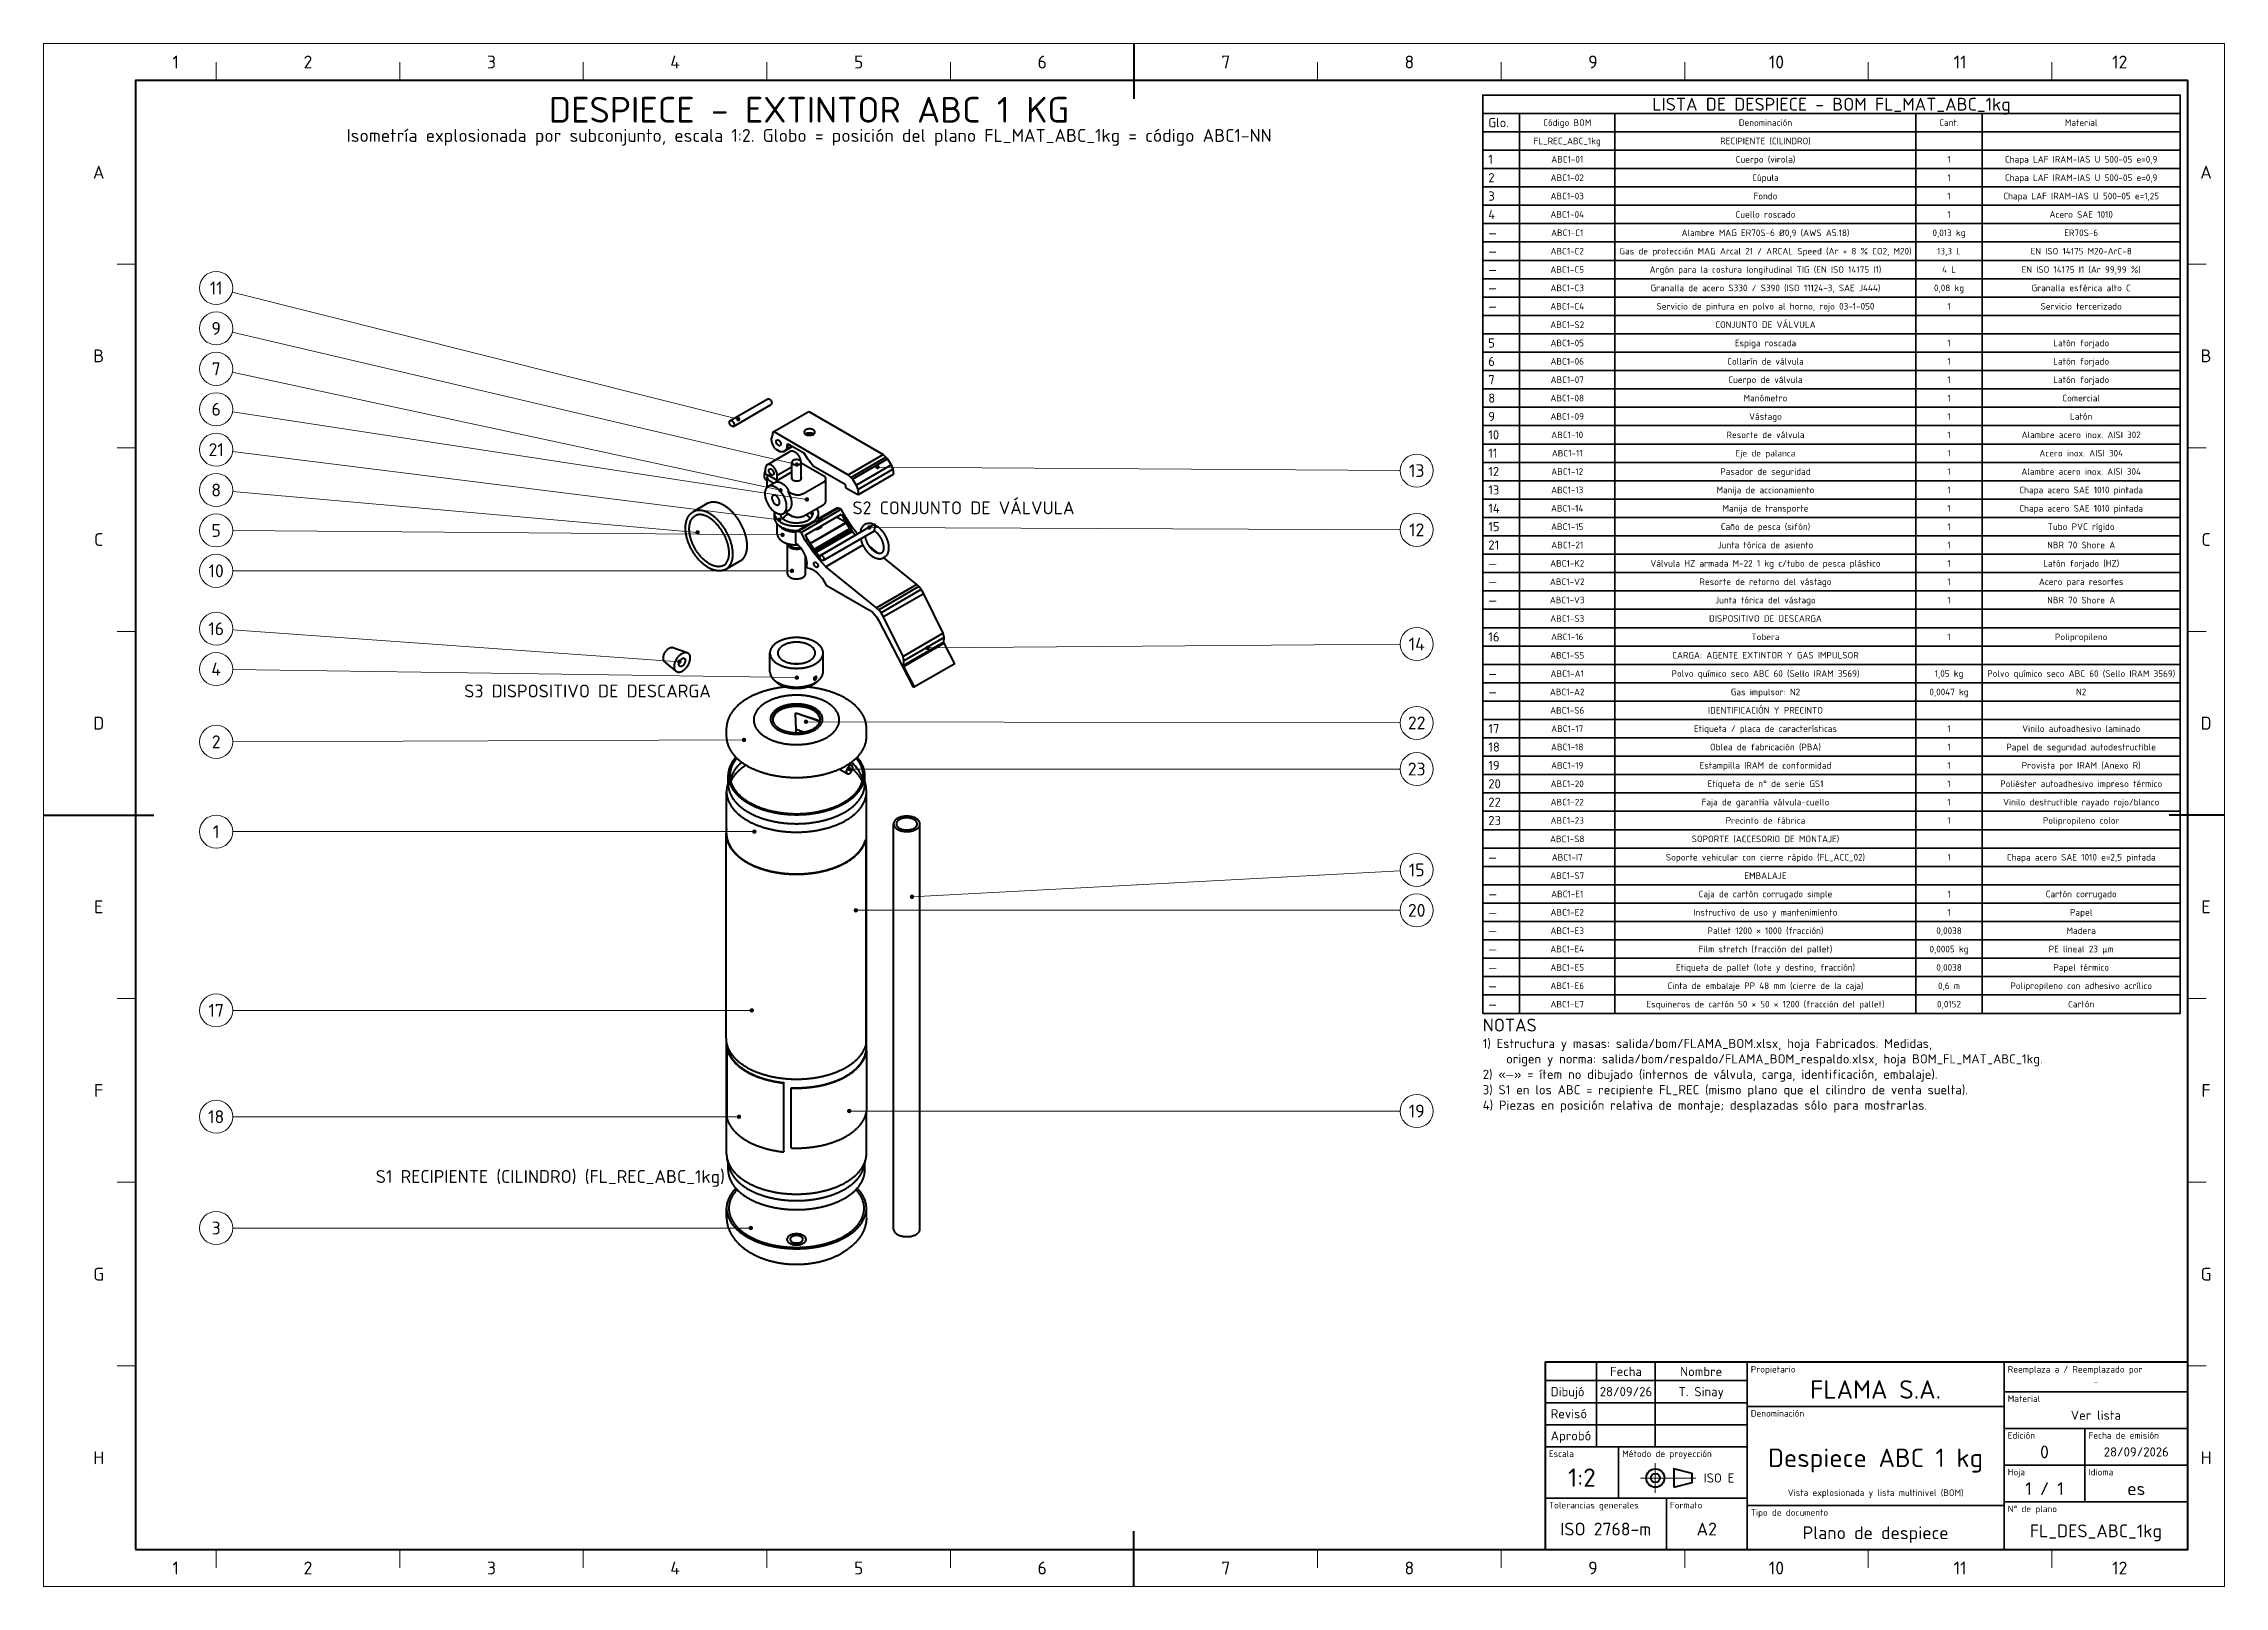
# Paper-space layout 'Lamina' of a CAD drawing. Header units: millimetres. Extents: x 0 to 594, y 0 to 420.
# The model-space entities are those that its viewports show. They can reach past a viewport. Long polylines and large blocks are cut down to what shows.
import ezdxf
from ezdxf.enums import TextEntityAlignment as Align

# ---------------------------------------------------------------- set-up
doc = ezdxf.new("R2010")
doc.units = ezdxf.units.MM
doc.linetypes.add('IRAM-F-TRAZO-PUNTO', pattern=[20, 15, -2, 1, -2])
for name, color, linetype, lineweight in [('01-VISIBLE', 7, 'CONTINUOUS', 70), ('03-EJE', 1, 'IRAM-F-TRAZO-PUNTO', 18), ('06-TEXTO', 7, 'CONTINUOUS', 25), ('07-RECUADRO', 7, 'CONTINUOUS', 70), ('08-FINA', 5, 'CONTINUOUS', 18), ('10-ROTULO', 7, 'CONTINUOUS', 35), ('11-TEXTO-ROTULO', 7, 'CONTINUOUS', 25)]:
    doc.layers.add(name, color=color, linetype=linetype, lineweight=lineweight)
doc.styles.add('ISO3098', font='isocpeur.ttf')

psp = doc.layouts.new('Lamina')

msp = doc.modelspace()

# ---------------------------------------------------------------- texts
at = {"layer": '06-TEXTO', "style": 'ISO3098'}
for s, height, p in [('1', 3.5, (36, 415)), ('2', 3.5, (72, 415)), ('3', 3.5, (122, 415)), ('4', 3.5, (172, 415)), ('5', 3.5, (222, 415)), ('6', 3.5, (272, 415)), ('7', 3.5, (322, 415)), ('8', 3.5, (372, 415)), ('9', 3.5, (422, 415)), ('10', 3.5, (472, 415)), ('11', 3.5, (522, 415)), ('12', 3.5, (565.5, 415)), ('DESPIECE - EXTINTOR ABC 1 KG', 7, (208.5, 402)), ('LISTA DE DESPIECE - BOM FL_MAT_ABC_1kg', 3.5, (487, 403.5)), ('Código BOM', 1.8, (415, 398.5)), ('Denominación', 1.8, (469, 398.5)), ('Cant.', 1.8, (519, 398.5)), ('Material', 1.8, (555, 398.5)), ('Isometría explosionada por subconjunto, escala 1:2. Globo = posición del plano FL_MAT_ABC_1kg = código ABC1-NN', 3.5, (208.5, 395)), ('FL_REC_ABC_1kg', 1.8, (415, 393.5)), ('RECIPIENTE (CILINDRO)', 1.8, (469, 393.5)), ('A', 3.5, (15, 385)), ('ABC1-01', 1.8, (415, 388.5)), ('Cuerpo (virola)', 1.8, (469, 388.5)), ('1', 1.8, (519, 388.5)), ('Chapa LAF IRAM-IAS U 500-05 e=0,9', 1.8, (555, 388.5)), ('A', 3.5, (589, 385)), ('ABC1-02', 1.8, (415, 383.5)), ('Cúpula', 1.8, (469, 383.5)), ('1', 1.8, (519, 383.5)), ('Chapa LAF IRAM-IAS U 500-05 e=0,9', 1.8, (555, 383.5)), ('ABC1-04', 1.8, (415, 373.5)), ('ABC1-03', 1.8, (415, 378.5)), ('Cuello roscado', 1.8, (469, 373.5)), ('Fondo', 1.8, (469, 378.5)), ('1', 1.8, (519, 378.5)), ('1', 1.8, (519, 373.5)), ('Chapa LAF IRAM-IAS U 500-05 e=1,25', 1.8, (555, 378.5)), ('Acero SAE 1010', 1.8, (555, 373.5)), ('ABC1-C1', 1.8, (415, 368.5)), ('Alambre MAG ER70S-6 Ø0,9 (AWS A5.18)', 1.8, (469, 368.5)), ('0,013 kg', 1.8, (519, 368.5)), ('ER70S-6', 1.8, (555, 368.5)), ('ABC1-C2', 1.8, (415, 363.5)), ('Gas de protección MAG Arcal 21 / ARCAL Speed (Ar + 8 % CO2, M20)', 1.8, (469, 363.5)), ('13,3 L', 1.8, (519, 363.5)), ('EN ISO 14175 M20-ArC-8', 1.8, (555, 363.5)), ('ABC1-C5', 1.8, (415, 358.5)), ('Argón para la costura longitudinal TIG (EN ISO 14175 I1)', 1.8, (469, 358.5)), ('4 L', 1.8, (519, 358.5)), ('EN ISO 14175 I1 (Ar 99,99 %)', 1.8, (555, 358.5)), ('11', 3.5, (47, 353.47)), ('ABC1-C3', 1.8, (415, 353.5)), ('Granalla de acero S330 / S390 (ISO 11124-3, SAE J444)', 1.8, (469, 353.5)), ('0,08 kg', 1.8, (519, 353.5)), ('Granalla esférica alto C', 1.8, (555, 353.5)), ('ABC1-C4', 1.8, (415, 348.5)), ('Servicio de pintura en polvo al horno, rojo 03-1-050', 1.8, (469, 348.5)), ('CONJUNTO DE VÁLVULA', 1.8, (469, 343.5)), ('1', 1.8, (519, 348.5)), ('Servicio tercerizado', 1.8, (555, 348.5)), ('9', 3.5, (47, 342.47)), ('ABC1-S2', 1.8, (415, 343.5)), ('ABC1-05', 1.8, (415, 338.5)), ('Espiga roscada', 1.8, (469, 338.5)), ('1', 1.8, (519, 338.5)), ('Latón forjado', 1.8, (555, 338.5)), ('B', 3.5, (15, 335)), ('7', 3.5, (47, 331.47)), ('ABC1-06', 1.8, (415, 333.5)), ('Collarín de válvula', 1.8, (469, 333.5)), ('1', 1.8, (519, 333.5)), ('Latón forjado', 1.8, (555, 333.5)), ('B', 3.5, (589, 335)), ('ABC1-07', 1.8, (415, 328.5)), ('Cuerpo de válvula', 1.8, (469, 328.5)), ('1', 1.8, (519, 328.5)), ('Latón forjado', 1.8, (555, 328.5)), ('6', 3.5, (47, 320.47)), ('ABC1-08', 1.8, (415, 323.5)), ('Manómetro', 1.8, (469, 323.5)), ('1', 1.8, (519, 323.5)), ('Comercial', 1.8, (555, 323.5)), ('ABC1-09', 1.8, (415, 318.5)), ('Vástago', 1.8, (469, 318.5)), ('1', 1.8, (519, 318.5)), ('Latón', 1.8, (555, 318.5)), ('21', 3.5, (47, 309.47)), ('ABC1-10', 1.8, (415, 313.5)), ('ABC1-11', 1.8, (415, 308.5)), ('Resorte de válvula', 1.8, (469, 313.5)), ('Eje de palanca', 1.8, (469, 308.5)), ('1', 1.8, (519, 313.5)), ('1', 1.8, (519, 308.5)), ('Alambre acero inox. AISI 302', 1.8, (555, 313.5)), ('Acero inox. AISI 304', 1.8, (555, 308.5)), ('13', 3.5, (374, 303.75)), ('ABC1-12', 1.8, (415, 303.5)), ('Pasador de seguridad', 1.8, (469, 303.5)), ('1', 1.8, (519, 303.5)), ('Alambre acero inox. AISI 304', 1.8, (555, 303.5)), ('8', 3.5, (47, 298.47)), ('ABC1-13', 1.8, (415, 298.5)), ('Manija de accionamiento', 1.8, (469, 298.5)), ('1', 1.8, (519, 298.5)), ('Chapa acero SAE 1010 pintada', 1.8, (555, 298.5)), ('S2 CONJUNTO DE VÁLVULA', 3.5, (250.56, 293.62)), ('ABC1-14', 1.8, (415, 293.5)), ('Manija de transporte', 1.8, (469, 293.5)), ('1', 1.8, (519, 293.5)), ('Chapa acero SAE 1010 pintada', 1.8, (555, 293.5)), ('C', 3.5, (15, 285)), ('5', 3.5, (47, 287.47)), ('12', 3.5, (374, 287.62)), ('ABC1-15', 1.8, (415, 288.5)), ('Caño de pesca (sifón)', 1.8, (469, 288.5)), ('1', 1.8, (519, 288.5)), ('Tubo PVC rígido', 1.8, (555, 288.5)), ('C', 3.5, (589, 285)), ('ABC1-K2', 1.8, (415, 278.5)), ('ABC1-21', 1.8, (415, 283.5)), ('Válvula HZ armada M-22 1 kg c/tubo de pesca plástico', 1.8, (469, 278.5)), ('Junta tórica de asiento', 1.8, (469, 283.5)), ('1', 1.8, (519, 283.5)), ('1', 1.8, (519, 278.5)), ('Latón forjado (HZ)', 1.8, (555, 278.5)), ('NBR 70 Shore A', 1.8, (555, 283.5)), ('10', 3.5, (47, 276.47)), ('ABC1-V2', 1.8, (415, 273.5)), ('Resorte de retorno del vástago', 1.8, (469, 273.5)), ('1', 1.8, (519, 273.5)), ('Acero para resortes', 1.8, (555, 273.5)), ('ABC1-V3', 1.8, (415, 268.5)), ('Junta tórica del vástago', 1.8, (469, 268.5)), ('1', 1.8, (519, 268.5)), ('NBR 70 Shore A', 1.8, (555, 268.5)), ('16', 3.5, (47, 260.71)), ('ABC1-S3', 1.8, (415, 263.5)), ('DISPOSITIVO DE DESCARGA', 1.8, (469, 263.5)), ('14', 3.5, (374, 256.55)), ('ABC1-16', 1.8, (415, 258.5)), ('Tobera', 1.8, (469, 258.5)), ('1', 1.8, (519, 258.5)), ('Polipropileno', 1.8, (555, 258.5)), ('4', 3.5, (47, 249.71)), ('ABC1-S5', 1.8, (415, 253.5)), ('Polvo químico seco ABC 60 (Sello IRAM 3569)', 1.8, (469, 248.5)), ('CARGA: AGENTE EXTINTOR Y GAS IMPULSOR', 1.8, (469, 253.5)), ('Polvo químico seco ABC 60 (Sello IRAM 3569)', 1.8, (555, 248.5)), ('S3 DISPOSITIVO DE DESCARGA', 3.5, (148.16, 243.76)), ('ABC1-A2', 1.8, (415, 243.5)), ('ABC1-A1', 1.8, (415, 248.5)), ('Gas impulsor: N2', 1.8, (469, 243.5)), ('0,0047 kg', 1.8, (519, 243.5)), ('1,05 kg', 1.8, (519, 248.5)), ('N2', 1.8, (555, 243.5)), ('ABC1-S6', 1.8, (415, 238.5)), ('IDENTIFICACIÓN Y PRECINTO', 1.8, (469, 238.5)), ('D', 3.5, (15, 235)), ('2', 3.5, (47, 229.92)), ('22', 3.5, (374, 235.07)), ('ABC1-17', 1.8, (415, 233.5)), ('Etiqueta / placa de características', 1.8, (469, 233.5)), ('1', 1.8, (519, 233.5)), ('Vinilo autoadhesivo laminado', 1.8, (555, 233.5)), ('D', 3.5, (589, 235)), ('ABC1-18', 1.8, (415, 228.5)), ('Oblea de fabricación (PBA)', 1.8, (469, 228.5)), ('1', 1.8, (519, 228.5)), ('Papel de seguridad autodestructible', 1.8, (555, 228.5)), ('23', 3.5, (374, 222.51)), ('ABC1-19', 1.8, (415, 223.5)), ('Estampilla IRAM de conformidad', 1.8, (469, 223.5)), ('1', 1.8, (519, 223.5)), ('Provista por IRAM (Anexo R)', 1.8, (555, 223.5)), ('ABC1-20', 1.8, (415, 218.5)), ('ABC1-22', 1.8, (415, 213.5)), ('Faja de garantía válvula-cuello', 1.8, (469, 213.5)), ('Etiqueta de n° de serie GS1', 1.8, (469, 218.5)), ('1', 1.8, (519, 218.5)), ('1', 1.8, (519, 213.5)), ('Poliéster autoadhesivo impreso térmico', 1.8, (555, 218.5)), ('Vinilo destructible rayado rojo/blanco', 1.8, (555, 213.5)), ('ABC1-23', 1.8, (415, 208.5)), ('Precinto de fábrica', 1.8, (469, 208.5)), ('1', 1.8, (519, 208.5)), ('Polipropileno color', 1.8, (555, 208.5)), ('1', 3.5, (47, 205.47)), ('ABC1-S8', 1.8, (415, 203.5)), ('SOPORTE (ACCESORIO DE MONTAJE)', 1.8, (469, 203.5)), ('15', 3.5, (374, 195.05)), ('ABC1-I7', 1.8, (415, 198.5)), ('Soporte vehicular con cierre rápido (FL_ACC_02)', 1.8, (469, 198.5)), ('1', 1.8, (519, 198.5)), ('Chapa acero SAE 1010 e=2,5 pintada', 1.8, (555, 198.5)), ('ABC1-S7', 1.8, (415, 193.5)), ('EMBALAJE', 1.8, (469, 193.5)), ('E', 3.5, (15, 185)), ('20', 3.5, (374, 184.05)), ('ABC1-E2', 1.8, (415, 183.5)), ('ABC1-E1', 1.8, (415, 188.5)), ('Instructivo de uso y mantenimiento', 1.8, (469, 183.5)), ('Caja de cartón corrugado simple', 1.8, (469, 188.5)), ('1', 1.8, (519, 188.5)), ('1', 1.8, (519, 183.5)), ('Cartón corrugado', 1.8, (555, 188.5)), ('Papel', 1.8, (555, 183.5)), ('E', 3.5, (589, 185)), ('ABC1-E3', 1.8, (415, 178.5)), ('Pallet 1200 × 1000 (fracción)', 1.8, (469, 178.5)), ('0,0038', 1.8, (519, 178.5)), ('Madera', 1.8, (555, 178.5)), ('ABC1-E4', 1.8, (415, 173.5)), ('Film stretch (fracción del pallet)', 1.8, (469, 173.5)), ('0,0005 kg', 1.8, (519, 173.5)), ('PE lineal 23 µm', 1.8, (555, 173.5)), ('ABC1-E5', 1.8, (415, 168.5)), ('Etiqueta de pallet (lote y destino, fracción)', 1.8, (469, 168.5)), ('0,0038', 1.8, (519, 168.5)), ('Papel térmico', 1.8, (555, 168.5)), ('ABC1-E6', 1.8, (415, 163.5)), ('Cinta de embalaje PP 48 mm (cierre de la caja)', 1.8, (469, 163.5)), ('0,6 m', 1.8, (519, 163.5)), ('Polipropileno con adhesivo acrílico', 1.8, (555, 163.5)), ('17', 3.5, (47, 156.81)), ('ABC1-E7', 1.8, (415, 158.5)), ('Esquineros de cartón 50 × 50 × 1200 (fracción del pallet)', 1.8, (469, 158.5)), ('0,0152', 1.8, (519, 158.5)), ('Cartón', 1.8, (555, 158.5)), ('F', 3.5, (15, 135)), ('F', 3.5, (589, 135)), ('19', 3.5, (374, 129.41)), ('18', 3.5, (47, 127.86)), ('S1 RECIPIENTE (CILINDRO) (FL_REC_ABC_1kg)', 3.5, (138.03, 111.58)), ('3', 3.5, (47, 97.56)), ('G', 3.5, (15, 85)), ('G', 3.5, (589, 85)), ('H', 3.5, (15, 35)), ('H', 3.5, (589, 35)), ('1', 3.5, (36, 5)), ('2', 3.5, (72, 5)), ('3', 3.5, (122, 5)), ('4', 3.5, (172, 5)), ('5', 3.5, (222, 5)), ('6', 3.5, (272, 5)), ('7', 3.5, (322, 5)), ('8', 3.5, (372, 5)), ('9', 3.5, (422, 5)), ('10', 3.5, (472, 5)), ('11', 3.5, (522, 5)), ('12', 3.5, (565.5, 5))]:
    msp.add_text(s, height=height, dxfattribs=at).set_placement(p, align=Align.MIDDLE_CENTER)
for s, p in [('Glo.', (393.5, 398.5)), ('1', (393.5, 388.5)), ('2', (393.5, 383.5)), ('3', (393.5, 378.5)), ('4', (393.5, 373.5)), ('—', (393.5, 368.5)), ('—', (393.5, 363.5)), ('—', (393.5, 358.5)), ('—', (393.5, 353.5)), ('—', (393.5, 348.5)), ('5', (393.5, 338.5)), ('6', (393.5, 333.5)), ('7', (393.5, 328.5)), ('8', (393.5, 323.5)), ('9', (393.5, 318.5)), ('10', (393.5, 313.5)), ('11', (393.5, 308.5)), ('12', (393.5, 303.5)), ('13', (393.5, 298.5)), ('14', (393.5, 293.5)), ('15', (393.5, 288.5)), ('21', (393.5, 283.5)), ('—', (393.5, 278.5)), ('—', (393.5, 273.5)), ('—', (393.5, 268.5)), ('16', (393.5, 258.5)), ('—', (393.5, 248.5)), ('—', (393.5, 243.5)), ('17', (393.5, 233.5)), ('18', (393.5, 228.5)), ('19', (393.5, 223.5)), ('20', (393.5, 218.5)), ('22', (393.5, 213.5)), ('23', (393.5, 208.5)), ('—', (393.5, 198.5)), ('—', (393.5, 188.5)), ('—', (393.5, 183.5)), ('—', (393.5, 178.5)), ('—', (393.5, 173.5)), ('—', (393.5, 168.5)), ('—', (393.5, 163.5)), ('—', (393.5, 158.5))]:
    msp.add_text(s, height=2.5, dxfattribs=at).set_placement(p, align=Align.MIDDLE_LEFT)
for s, height, p in [('NOTAS', 3.5, (392, 150)), ('1) Estructura y masas: salida/bom/FLAMA_BOM.xlsx, hoja Fabricados. Medidas,', 2.5, (392, 145.8)), ('    origen y norma: salida/bom/respaldo/FLAMA_BOM_respaldo.xlsx, hoja BOM_FL_MAT_ABC_1kg.', 2.5, (392, 141.6)), ('2) «—» = ítem no dibujado (internos de válvula, carga, identificación, embalaje).', 2.5, (392, 137.4)), ('3) S1 en los ABC = recipiente FL_REC (mismo plano que el cilindro de venta suelta).', 2.5, (392, 133.2)), ('4) Piezas en posición relativa de montaje; desplazadas sólo para mostrarlas.', 2.5, (392, 129))]:
    msp.add_text(s, height=height, dxfattribs=at).set_placement(p, align=Align.BOTTOM_LEFT)
at = {"layer": '11-TEXTO-ROTULO', "style": 'ISO3098'}
for s, height, p in [('Fecha', 2.5, (431, 58.5)), ('Nombre', 2.5, (451.5, 58.5)), ('28/09/26', 2.5, (431, 53)), ('T. Sinay', 2.5, (451.5, 53)), ('FLAMA S.A.', 5, (499, 53.6)), ('-', 1.8, (559, 55.6)), ('Ver lista', 2.5, (559, 46.6)), ('Despiece ABC 1 kg', 5, (499, 35)), ('0', 3.5, (545, 36.6)), ('28/09/2026', 2.5, (570, 36.6)), ('1:2', 5, (419, 29.6)), ('Vista explosionada y lista multinivel (BOM)', 1.8, (499, 25.5)), ('1 / 1', 3.5, (545, 26.6)), ('es', 3.5, (570, 26.6)), ('ISO 2768-m', 3.5, (425.5, 15.6)), ('A2', 3.5, (453, 15.6)), ('Plano de despiece', 3.5, (499, 14.6)), ('FL_DES_ABC_1kg', 3.5, (559, 15.1))]:
    msp.add_text(s, height=height, dxfattribs=at).set_placement(p, align=Align.MIDDLE_CENTER)
for s, p in [('Propietario', (465, 60)), ('Reemplaza a / Reemplazado por', (535, 60)), ('Denominación', (465, 48)), ('Material', (535, 52)), ('Edición', (535, 42)), ('Fecha de emisión', (557, 42)), ('Escala', (410, 37)), ('Método de proyección', (430, 37)), ('Hoja', (535, 32)), ('Idioma', (557, 32)), ('Tolerancias generales', (410, 23)), ('Formato', (443, 23)), ('Tipo de documento', (465, 21)), ('N° de plano', (535, 22))]:
    msp.add_text(s, height=1.8, dxfattribs=at).set_placement(p, align=Align.TOP_LEFT)
for s, p in [('Dibujó', (410.5, 53)), ('Revisó', (410.5, 47)), ('Aprobó', (410.5, 41))]:
    msp.add_text(s, height=2.5, dxfattribs=at).set_placement(p, align=Align.MIDDLE_LEFT)
msp.add_text('ISO E', height=2.5, dxfattribs=at).set_placement((460.5, 29.5), align=Align.MIDDLE_RIGHT)

# ---------------------------------------------------------------- hatches: boundary and pattern name
at = {"layer": '08-FINA'}
h = msp.add_hatch(color=7, dxfattribs=at)
h.dxf.hatch_style = 1
edge = h.paths.add_edge_path()
edge.add_arc((189.21, 317.77), 0.6, 0, 360)
h = msp.add_hatch(color=7, dxfattribs=at)
h.dxf.hatch_style = 1
edge = h.paths.add_edge_path()
edge.add_arc((205.16, 305.4), 0.6, 0, 360)
h = msp.add_hatch(color=7, dxfattribs=at)
h.dxf.hatch_style = 1
edge = h.paths.add_edge_path()
edge.add_arc((227.14, 304.72), 0.6, 0, 360)
h = msp.add_hatch(color=7, dxfattribs=at)
h.dxf.hatch_style = 1
edge = h.paths.add_edge_path()
edge.add_arc((200.7, 298.4), 0.6, 0, 360)
h = msp.add_hatch(color=7, dxfattribs=at)
h.dxf.hatch_style = 1
edge = h.paths.add_edge_path()
edge.add_arc((207.9, 295.91), 0.6, 0, 360)
h = msp.add_hatch(color=7, dxfattribs=at)
h.dxf.hatch_style = 1
edge = h.paths.add_edge_path()
edge.add_arc((178.13, 286.93), 0.6, 0, 360)
h = msp.add_hatch(color=7, dxfattribs=at)
h.dxf.hatch_style = 1
edge = h.paths.add_edge_path()
edge.add_arc((200.41, 290.4), 0.6, 0, 360)
h = msp.add_hatch(color=7, dxfattribs=at)
h.dxf.hatch_style = 1
edge = h.paths.add_edge_path()
edge.add_arc((201.26, 286.27), 0.6, 0, 360)
h = msp.add_hatch(color=7, dxfattribs=at)
h.dxf.hatch_style = 1
edge = h.paths.add_edge_path()
edge.add_arc((224.89, 288.28), 0.6, 0, 360)
h = msp.add_hatch(color=7, dxfattribs=at)
h.dxf.hatch_style = 1
edge = h.paths.add_edge_path()
edge.add_arc((203.82, 276.47), 0.6, 0, 360)
h = msp.add_hatch(color=7, dxfattribs=at)
h.dxf.hatch_style = 1
edge = h.paths.add_edge_path()
edge.add_arc((240.77, 255.51), 0.6, 0, 360)
h = msp.add_hatch(color=7, dxfattribs=at)
h.dxf.hatch_style = 1
edge = h.paths.add_edge_path()
edge.add_arc((173.16, 251.73), 0.6, 0, 360)
h = msp.add_hatch(color=7, dxfattribs=at)
h.dxf.hatch_style = 1
edge = h.paths.add_edge_path()
edge.add_arc((205.16, 247.4), 0.6, 0, 360)
h = msp.add_hatch(color=7, dxfattribs=at)
h.dxf.hatch_style = 1
edge = h.paths.add_edge_path()
edge.add_arc((207.66, 235.4), 0.6, 0, 360)
h = msp.add_hatch(color=7, dxfattribs=at)
h.dxf.hatch_style = 1
edge = h.paths.add_edge_path()
edge.add_arc((190.77, 230.45), 0.6, 0, 360)
h = msp.add_hatch(color=7, dxfattribs=at)
h.dxf.hatch_style = 1
edge = h.paths.add_edge_path()
edge.add_arc((219.48, 222.51), 0.6, 0, 360)
h = msp.add_hatch(color=7, dxfattribs=at)
h.dxf.hatch_style = 1
edge = h.paths.add_edge_path()
edge.add_arc((193.6, 205.47), 0.6, 0, 360)
h = msp.add_hatch(color=7, dxfattribs=at)
h.dxf.hatch_style = 1
edge = h.paths.add_edge_path()
edge.add_arc((221.25, 184.05), 0.6, 0, 360)
h = msp.add_hatch(color=7, dxfattribs=at)
h.dxf.hatch_style = 1
edge = h.paths.add_edge_path()
edge.add_arc((236.53, 187.73), 0.6, 0, 360)
h = msp.add_hatch(color=7, dxfattribs=at)
h.dxf.hatch_style = 1
edge = h.paths.add_edge_path()
edge.add_arc((192.89, 156.81), 0.6, 0, 360)
h = msp.add_hatch(color=7, dxfattribs=at)
h.dxf.hatch_style = 1
edge = h.paths.add_edge_path()
edge.add_arc((189.4, 127.86), 0.6, 0, 360)
h = msp.add_hatch(color=7, dxfattribs=at)
h.dxf.hatch_style = 1
edge = h.paths.add_edge_path()
edge.add_arc((219.44, 129.41), 0.6, 0, 360)
h = msp.add_hatch(color=7, dxfattribs=at)
h.dxf.hatch_style = 1
edge = h.paths.add_edge_path()
edge.add_arc((192.63, 97.56), 0.6, 0, 360)

# ---------------------------------------------------------------- linework, layer by layer
at = {"layer": '01-VISIBLE'}
for p, q in [((186.98, 317.36), (197.24, 323.28)), ((187.88, 315.8), (198.14, 321.72)), ((198.86, 314.37), (208.4, 319.88)), ((208.4, 319.88), (228.72, 308.1)), ((197.09, 305.35), (203.45, 309.02)), ((198.24, 312.37), (198.73, 313.82)), ((198.32, 311.59), (198.24, 312.37)), ((198.58, 310.88), (198.32, 311.59)), ((199.12, 309.98), (198.58, 310.88)), ((198.65, 314.25), (198.86, 314.37)), ((198.73, 313.82), (198.65, 314.25)), ((198.86, 314.37), (219.18, 302.59)), ((199.72, 309.38), (199.12, 309.98)), ((200.62, 308.9), (199.72, 309.38)), ((201.44, 308.85), (200.62, 308.9)), ((202.21, 309.34), (201.44, 308.85)), ((201.44, 308.85), (201.97, 309.16)), ((201.97, 309.16), (202.26, 309.35)), ((202.21, 309.34), (203.91, 310.33)), ((202.4, 309.67), (202.21, 309.34)), ((203.32, 309.96), (202.26, 309.35)), ((202.4, 309.67), (203.73, 310.43)), ((202.43, 310.38), (202.4, 309.67)), ((202.66, 311.05), (202.43, 310.38)), ((202.43, 310.38), (203.13, 310.78)), ((207.07, 308.51), (202.66, 311.05)), ((203.32, 309.96), (203.34, 309.97)), ((203.94, 310.31), (203.34, 309.97)), ((207.83, 313.5), (208.69, 313.99)), ((208.83, 313.38), (209.56, 313.8)), ((209.43, 313.51), (209.75, 313.69)), ((196.62, 302.92), (196.62, 304.32)), ((199.81, 302.48), (203.82, 304.8)), ((199.81, 301.08), (203.82, 303.4)), ((203.82, 301.42), (203.82, 306.03)), ((206.32, 301.42), (206.32, 306.03)), ((206.32, 305.89), (212.5, 302.32)), ((207.07, 308.61), (207.07, 308.51)), ((208.29, 306.76), (207.07, 308.61)), ((207.12, 308.54), (207.07, 308.51)), ((208.63, 306.39), (208.29, 306.76)), ((208.85, 306.01), (208.63, 306.39)), ((209.64, 304.99), (208.85, 306.01)), ((218.35, 299.96), (209.64, 304.99)), ((219.18, 302.59), (228.72, 308.1)), ((219.89, 301.92), (229.43, 307.44)), ((220.3, 301.42), (229.85, 306.94)), ((221.29, 299.8), (230.84, 305.31)), ((221.74, 298.63), (231.29, 304.14)), ((228.72, 308.1), (229.43, 307.44)), ((229.43, 307.44), (229.85, 306.94)), ((229.85, 306.94), (230.84, 305.31)), ((230.84, 305.31), (231.29, 304.14)), ((231.29, 304.14), (231.51, 302.8)), ((196.62, 302.92), (197.19, 302.59)), ((197.06, 301.01), (196.9, 301.11)), ((197.06, 299.2), (197.06, 301.91)), ((198.73, 300.2), (197.32, 299.39)), ((199.81, 301.08), (197.34, 302.5)), ((197.65, 301.1), (198.99, 300.32)), ((199.35, 300.53), (198.99, 300.32)), ((199.81, 301.08), (199.81, 302.48)), ((203.02, 298.4), (202.67, 298.2)), ((202.67, 298.2), (204.01, 297.42)), ((206.84, 297.42), (212.5, 300.69)), ((213.08, 295.38), (213.08, 301.51)), ((218.48, 299.78), (218.35, 299.96)), ((218.52, 299.28), (218.48, 299.78)), ((218.73, 298.92), (218.52, 299.28)), ((221.76, 297.17), (218.73, 298.92)), ((219.18, 302.59), (219.89, 301.92)), ((219.89, 301.92), (220.3, 301.42)), ((220.3, 301.42), (221.29, 299.8)), ((221.29, 299.8), (221.74, 298.63)), ((221.74, 298.63), (221.97, 297.29)), ((221.97, 297.29), (221.76, 297.17)), ((221.97, 297.29), (231.51, 302.8)), ((180.78, 294.76), (176.89, 292.51)), ((199.07, 290.91), (199.07, 292.14)), ((202.93, 292.93), (201.52, 292.11)), ((202.06, 292.43), (204.01, 291.3)), ((206.32, 286.94), (217.28, 293.27)), ((206.84, 291.3), (212.5, 294.57)), ((207.42, 286.19), (217.32, 291.91)), ((211.07, 290.91), (211.07, 292.14)), ((216.05, 293.55), (211.61, 290.98)), ((216.42, 293.55), (211.84, 290.9)), ((218.56, 289.6), (215.94, 291.11)), ((216.42, 293.55), (216.05, 293.55)), ((217.28, 293.27), (216.42, 293.55)), ((218.51, 291), (217.28, 293.27)), ((217.32, 291.91), (217.98, 290.69)), ((199.82, 286.58), (199.82, 289.24)), ((205.08, 287.22), (204.84, 287.08)), ((204.84, 287.08), (204.84, 283.97)), ((209.52, 289.78), (205.08, 287.22)), ((205.46, 287.22), (205.08, 287.22)), ((210.04, 289.86), (205.46, 287.22)), ((206.32, 286.94), (205.46, 287.22)), ((207.55, 284.67), (206.32, 286.94)), ((207.42, 286.19), (208.08, 284.98)), ((218.56, 289.6), (208.76, 283.94)), ((208.77, 283.91), (218.59, 289.58)), ((218.58, 289.58), (208.77, 283.92)), ((209.81, 282.31), (219.64, 287.99)), ((209.83, 282.29), (219.66, 287.97)), ((209.84, 282.27), (219.68, 287.95)), ((209.85, 282.25), (219.69, 287.93)), ((210.12, 281.89), (220, 287.59)), ((210.32, 287.74), (210.32, 287.87)), ((210.37, 281.59), (220.19, 287.26)), ((210.39, 281.56), (220.21, 287.23)), ((210.41, 281.53), (220.23, 287.2)), ((211.23, 280.53), (221.01, 286.18)), ((211.24, 280.51), (221.03, 286.16)), ((211.38, 290.85), (211.38, 290.85)), ((211.38, 287.96), (211.38, 288.48)), ((211.57, 280.68), (225.63, 288.8)), ((212.37, 279.29), (226.35, 287.37)), ((217.98, 290.69), (218.51, 291)), ((217.98, 290.69), (219.82, 287.86)), ((220.35, 288.17), (218.51, 291)), ((218.58, 289.58), (218.56, 289.6)), ((218.59, 289.58), (218.58, 289.58)), ((219.64, 287.99), (218.59, 289.58)), ((219.66, 287.97), (219.64, 287.99)), ((219.68, 287.95), (219.66, 287.97)), ((219.69, 287.93), (219.68, 287.95)), ((220, 287.59), (219.69, 287.93)), ((219.82, 287.86), (220.35, 288.17)), ((219.82, 287.86), (221.15, 286.21)), ((220.19, 287.26), (220, 287.59)), ((220.21, 287.23), (220.19, 287.26)), ((220.23, 287.2), (220.21, 287.23)), ((221.01, 286.18), (220.23, 287.2)), ((221.68, 286.52), (220.35, 288.17)), ((221.03, 286.16), (221.01, 286.18)), ((221.04, 286.15), (221.03, 286.16)), ((202.62, 275.7), (202.62, 283.82)), ((204.84, 283.97), (204.89, 283.87)), ((207.52, 275.7), (207.52, 280.53)), ((207.55, 284.67), (208.08, 284.98)), ((209.39, 281.84), (207.55, 284.67)), ((208.08, 284.98), (209.92, 282.15)), ((209.39, 281.84), (209.92, 282.15)), ((211.3, 279.48), (209.39, 281.84)), ((209.92, 282.15), (211.4, 280.31)), ((211.26, 280.49), (211.51, 280.64)), ((211.28, 280.47), (211.47, 280.58)), ((211.29, 280.45), (211.45, 280.54)), ((211.3, 280.43), (211.43, 280.51)), ((211.62, 279.67), (211.3, 279.48)), ((213.05, 277.6), (211.3, 279.48)), ((211.32, 280.42), (211.42, 280.48)), ((223.16, 283.44), (213.05, 277.6)), ((227.38, 281.21), (224.91, 283.21)), ((237.86, 272.74), (228.83, 280.04)), ((189.78, 279.17), (185.89, 276.92)), ((207.87, 278.72), (207.84, 277.62)), ((207.84, 277.62), (208.04, 277.26)), ((207.87, 278.74), (207.87, 278.72)), ((208.04, 277.26), (208.86, 277.08)), ((208.86, 277.08), (209.46, 276.83)), ((209.46, 276.83), (210.25, 276.33)), ((210.25, 276.33), (210.92, 275.77)), ((210.92, 275.77), (212.08, 274.45)), ((212.08, 274.45), (213.17, 272.57)), ((226.9, 266.41), (213.05, 277.6)), ((213.17, 272.57), (224.99, 265.74)), ((237.86, 272.74), (226.9, 266.41)), ((238.42, 272.2), (227.46, 265.87)), ((239.06, 271.4), (228.1, 265.07)), ((239.75, 270.25), (228.79, 263.92)), ((238.42, 272.2), (237.86, 272.74)), ((239.06, 271.4), (238.42, 272.2)), ((239.75, 270.25), (239.06, 271.4)), ((245.06, 259.49), (239.75, 270.25)), ((224.99, 265.74), (225.74, 265.18)), ((225.74, 265.18), (226.45, 264.47)), ((226.45, 264.47), (226.9, 263.91)), ((227.46, 265.87), (226.9, 266.41)), ((226.9, 263.91), (227.44, 263.06)), ((227.44, 263.06), (236.61, 245.32)), ((228.1, 265.07), (227.46, 265.87)), ((228.79, 263.92), (228.1, 265.07)), ((234.1, 253.16), (228.79, 263.92)), ((171.39, 255.6), (175.25, 254.23)), ((245.06, 259.49), (234.1, 253.16)), ((245.21, 257.02), (234.25, 250.7)), ((245.25, 258.34), (234.29, 252.01)), ((245.29, 256.76), (234.33, 250.44)), ((245.25, 258.34), (245.06, 259.49)), ((245.21, 257.02), (245.25, 258.34)), ((245.29, 256.76), (245.21, 257.02)), ((248.2, 251.19), (245.29, 256.76)), ((169.15, 251.73), (172.27, 249.06)), ((197.82, 249.01), (197.82, 254.11)), ((212.32, 249.01), (212.32, 254.11)), ((234.29, 252.01), (234.1, 253.16)), ((234.25, 250.7), (234.29, 252.01)), ((234.33, 250.44), (234.25, 250.7)), ((237.24, 244.87), (234.33, 250.44)), ((248.2, 251.19), (237.24, 244.87)), ((209.84, 246.67), (209.84, 247.48)), ((209.84, 247.06), (210.2, 247.27)), ((210.2, 247.27), (210.2, 247.68)), ((210.2, 247.27), (210.54, 247.07)), ((210.54, 247.07), (210.54, 247.89)), ((236.61, 245.32), (236.93, 244.77)), ((236.93, 244.77), (237.24, 244.87)), ((204.83, 237.69), (204.88, 237.75)), ((211.47, 235.48), (204.83, 237.69)), ((204.94, 233.31), (204.83, 237.69)), ((211.49, 235.54), (204.88, 237.75)), ((186.02, 231.21), (186.02, 233.66)), ((207.11, 232.59), (204.94, 233.31)), ((204.94, 232.4), (204.94, 233.31)), ((224.12, 231.21), (224.12, 233.66)), ((186.47, 218.38), (186.47, 220.83)), ((216.74, 222.51), (218.89, 221.27)), ((219.32, 223.91), (220.14, 223.44)), ((223.67, 218.38), (223.67, 220.83)), ((186.02, 204.95), (186.02, 216.34)), ((186.47, 219.07), (186.18, 217.74)), ((223.67, 219.07), (223.97, 217.74)), ((224.12, 145.93), (224.12, 216.34)), ((185.87, 149.18), (185.87, 204.95)), ((223.89, 203.23), (224.04, 203.22)), ((224.04, 147.44), (224.04, 203.22)), ((231.5, 97.29), (231.5, 207.58)), ((238.7, 97.29), (238.7, 207.58)), ((186.02, 117.79), (186.02, 147.8)), ((186.34, 145.97), (186.19, 145.95)), ((186.19, 127.17), (186.19, 145.95)), ((224.07, 145.93), (224.22, 145.92)), ((224.22, 129.59), (224.22, 145.92)), ((201.63, 137.14), (201.6, 137.05)), ((201.6, 118.27), (201.6, 137.05)), ((201.63, 118.36), (201.63, 137.14)), ((203.61, 135.76), (203.6, 135.68)), ((203.6, 119.35), (203.6, 135.68)), ((224.12, 117.79), (224.12, 129.02)), ((186.63, 114.38), (186.18, 116.39)), ((186.47, 113.3), (186.47, 115.06)), ((201.63, 118.36), (201.6, 118.27)), ((223.52, 114.38), (223.97, 116.39)), ((223.67, 113.3), (223.67, 115.06)), ((186.02, 100.47), (186.02, 102.92)), ((224.12, 100.47), (224.12, 102.92))]:
    msp.add_line(p, q, dxfattribs=at)
for points in [[(197.24, 323.28), (197.31, 323.31), (197.39, 323.32), (197.46, 323.32), (197.54, 323.3), (197.61, 323.27), (197.69, 323.23)], [(197.69, 323.23), (197.86, 323.1), (198.02, 322.94), (198.14, 322.75), (198.24, 322.55), (198.3, 322.33), (198.32, 322.11), (198.28, 321.89), (198.14, 321.72)], [(187.88, 315.8), (187.68, 315.76), (187.49, 315.82), (187.31, 315.93), (187.16, 316.07), (187.04, 316.23), (186.93, 316.41), (186.86, 316.6), (186.81, 316.8), (186.8, 317.01), (186.85, 317.21), (186.98, 317.36)], [(186.98, 317.36), (187.05, 317.39), (187.13, 317.4), (187.21, 317.4), (187.29, 317.38), (187.36, 317.35), (187.43, 317.32)], [(187.43, 317.32), (187.61, 317.18), (187.76, 317.02), (187.89, 316.83), (187.98, 316.63), (188.05, 316.41), (188.07, 316.19), (188.02, 315.97), (187.88, 315.8)], [(210.11, 314.24), (210.07, 314.44), (209.95, 314.62), (209.8, 314.76), (209.62, 314.87), (209.43, 314.96), (209.23, 315.03), (209.03, 315.07), (208.82, 315.09), (208.61, 315.11), (208.4, 315.09), (208.19, 315.07), (207.99, 315.03), (207.79, 314.96), (207.6, 314.87), (207.42, 314.76), (207.26, 314.62), (207.15, 314.44), (207.11, 314.24)], [(200.61, 310.57), (200.41, 310.53), (200.21, 310.58), (200.04, 310.69), (199.89, 310.84), (199.76, 311), (199.66, 311.18), (199.58, 311.37), (199.53, 311.57), (199.53, 311.78), (199.58, 311.97), (199.71, 312.13)], [(199.71, 312.13), (199.78, 312.16), (199.86, 312.17), (199.94, 312.16), (200.02, 312.15), (200.09, 312.12), (200.16, 312.08)], [(200.16, 312.08), (200.34, 311.95), (200.49, 311.78), (200.62, 311.6), (200.71, 311.39), (200.78, 311.18), (200.8, 310.96), (200.75, 310.74), (200.61, 310.57)], [(203.45, 309.02), (203.64, 309.1), (203.84, 309.12), (204.04, 309.11), (204.24, 309.06), (204.43, 308.99), (204.61, 308.89), (204.77, 308.78), (204.93, 308.66), (205.08, 308.52), (205.23, 308.38), (205.36, 308.22), (205.48, 308.06), (205.6, 307.9), (205.7, 307.73), (205.8, 307.55), (205.89, 307.37), (205.96, 307.18), (206.03, 306.99), (206.09, 306.79), (206.13, 306.6), (206.16, 306.4)], [(207.11, 314.24), (207.16, 314.03), (207.27, 313.85), (207.43, 313.71), (207.61, 313.59), (207.8, 313.51), (208.01, 313.45), (208.22, 313.4), (208.43, 313.38), (208.64, 313.37), (208.86, 313.39), (209.07, 313.41), (209.28, 313.46), (209.48, 313.53), (209.67, 313.62)], [(209.76, 313.68), (209.59, 313.78), (209.4, 313.86), (209.21, 313.92), (209.01, 313.96), (208.81, 313.99), (208.61, 313.99), (208.41, 313.99), (208.21, 313.96), (208.01, 313.92), (207.82, 313.86), (207.63, 313.78), (207.46, 313.68)], [(209.67, 313.62), (209.78, 313.7), (209.88, 313.78), (209.97, 313.88), (210.04, 313.99), (210.09, 314.11), (210.11, 314.24)], [(196.9, 301.11), (196.73, 301.23), (196.59, 301.4), (196.49, 301.58), (196.41, 301.78), (196.37, 301.99), (196.35, 302.2), (196.34, 302.42), (196.36, 302.63), (196.39, 302.84), (196.43, 303.05), (196.48, 303.26), (196.55, 303.46), (196.62, 303.66)], [(197.09, 305.35), (196.93, 305.23), (196.81, 305.07), (196.72, 304.9), (196.67, 304.71), (196.63, 304.51), (196.62, 304.32)], [(199.81, 302.48), (199.8, 302.68), (199.77, 302.88), (199.73, 303.08), (199.68, 303.28), (199.61, 303.47), (199.53, 303.66), (199.45, 303.85), (199.35, 304.03), (199.24, 304.2), (199.13, 304.37), (199.01, 304.53), (198.87, 304.69), (198.73, 304.84), (198.58, 304.97), (198.42, 305.1), (198.25, 305.21), (198.07, 305.31), (197.88, 305.39), (197.68, 305.44), (197.48, 305.45), (197.28, 305.42), (197.09, 305.35)], [(198.69, 302.57), (198.48, 302.53), (198.27, 302.59), (198.09, 302.71), (197.93, 302.86), (197.8, 303.03), (197.69, 303.22), (197.61, 303.42), (197.56, 303.63), (197.55, 303.85), (197.6, 304.06), (197.74, 304.22)], [(197.74, 304.22), (197.82, 304.25), (197.9, 304.26), (197.98, 304.26), (198.06, 304.24), (198.14, 304.21), (198.22, 304.17)], [(198.22, 304.17), (198.39, 304.05), (198.53, 303.9), (198.66, 303.73), (198.76, 303.54), (198.83, 303.35), (198.88, 303.14), (198.88, 302.93), (198.83, 302.73), (198.69, 302.57)], [(206.32, 306.03), (206.27, 306.24), (206.15, 306.4), (205.98, 306.53), (205.79, 306.62), (205.59, 306.69), (205.39, 306.73), (205.18, 306.75), (204.97, 306.75), (204.76, 306.73), (204.55, 306.69), (204.35, 306.62), (204.17, 306.53), (204, 306.4), (203.87, 306.24), (203.82, 306.03)], [(203.82, 306.03), (203.87, 305.83), (204, 305.67), (204.16, 305.54), (204.35, 305.45), (204.54, 305.38), (204.75, 305.34), (204.95, 305.32), (205.16, 305.31), (205.37, 305.33), (205.57, 305.37), (205.77, 305.44), (205.96, 305.52)], [(205.96, 305.52), (206.05, 305.58), (206.14, 305.65), (206.21, 305.73), (206.27, 305.82), (206.31, 305.93), (206.32, 306.03)], [(197.32, 299.39), (197.15, 299.27), (197, 299.14), (196.87, 298.98), (196.76, 298.81), (196.66, 298.62), (196.59, 298.43), (196.53, 298.24), (196.49, 298.04), (196.47, 297.83), (196.45, 297.63), (196.45, 297.43), (196.45, 297.22), (196.47, 297.02), (196.5, 296.81), (196.53, 296.61), (196.57, 296.41), (196.62, 296.21), (196.68, 296.02), (196.74, 295.82), (196.8, 295.63), (196.88, 295.44), (196.96, 295.25), (197.04, 295.06), (197.13, 294.88), (197.23, 294.7), (197.33, 294.52), (197.43, 294.35), (197.54, 294.17), (197.66, 294), (197.78, 293.84), (197.9, 293.68), (198.03, 293.52), (198.17, 293.36), (198.3, 293.21), (198.45, 293.07), (198.6, 292.93), (198.75, 292.79), (198.91, 292.66), (199.07, 292.54), (199.24, 292.43), (199.42, 292.32)], [(197.34, 302.5), (197.27, 302.42), (197.2, 302.33), (197.14, 302.24), (197.1, 302.13), (197.07, 302.03), (197.06, 301.91)], [(197.06, 301.91), (197.09, 301.74), (197.15, 301.58), (197.25, 301.43), (197.37, 301.3), (197.5, 301.19), (197.65, 301.1)], [(197.29, 302.44), (197.27, 302.47), (197.25, 302.49), (197.23, 302.52), (197.22, 302.54), (197.2, 302.57), (197.19, 302.59)], [(201.52, 292.11), (201.69, 292.23), (201.84, 292.36), (201.97, 292.52), (202.08, 292.69), (202.17, 292.87), (202.24, 293.06), (202.3, 293.26), (202.34, 293.46), (202.37, 293.66), (202.38, 293.86), (202.39, 294.07), (202.38, 294.27), (202.36, 294.47), (202.34, 294.68), (202.31, 294.88), (202.27, 295.08), (202.22, 295.27), (202.16, 295.47), (202.1, 295.66), (202.04, 295.86), (201.96, 296.05), (201.88, 296.24), (201.8, 296.42), (201.71, 296.6), (201.62, 296.78), (201.52, 296.96), (201.41, 297.14), (201.3, 297.31), (201.19, 297.48), (201.07, 297.64), (200.95, 297.81), (200.82, 297.96), (200.69, 298.12), (200.55, 298.27), (200.41, 298.41), (200.26, 298.55), (200.11, 298.69), (199.95, 298.82), (199.79, 298.94), (199.62, 299.06), (199.44, 299.16), (199.27, 299.26), (199.08, 299.35), (198.89, 299.43), (198.7, 299.49), (198.5, 299.54), (198.3, 299.57), (198.1, 299.58), (197.9, 299.57), (197.69, 299.54), (197.5, 299.48), (197.32, 299.39)], [(198.67, 297.05), (198.51, 296.91), (198.41, 296.72), (198.36, 296.51), (198.36, 296.3), (198.38, 296.08), (198.43, 295.88), (198.5, 295.67), (198.58, 295.48), (198.68, 295.29), (198.8, 295.11), (198.93, 294.94), (199.08, 294.79), (199.24, 294.65), (199.42, 294.53)], [(200.17, 294.45), (200.32, 294.59), (200.42, 294.78), (200.47, 294.98), (200.48, 295.19), (200.46, 295.4), (200.41, 295.6), (200.35, 295.8), (200.27, 296), (200.17, 296.18), (200.06, 296.36), (199.93, 296.53), (199.79, 296.68), (199.63, 296.83), (199.46, 296.95), (199.28, 297.05), (199.07, 297.11), (198.87, 297.11), (198.67, 297.05)], [(198.99, 300.32), (198.95, 300.31), (198.9, 300.29), (198.86, 300.27), (198.82, 300.25), (198.77, 300.23), (198.73, 300.2)], [(203.02, 298.4), (202.91, 298.57), (202.78, 298.74), (202.66, 298.9), (202.53, 299.06), (202.39, 299.21), (202.25, 299.36), (202.1, 299.5), (201.95, 299.64), (201.8, 299.77), (201.63, 299.9), (201.47, 300.02), (201.3, 300.13), (201.12, 300.24), (200.94, 300.33), (200.75, 300.41), (200.56, 300.49), (200.36, 300.54), (200.16, 300.58), (199.95, 300.6), (199.75, 300.6), (199.55, 300.58), (199.35, 300.53)], [(202.93, 292.93), (203.1, 293.05), (203.26, 293.19), (203.39, 293.34), (203.5, 293.52), (203.59, 293.7), (203.66, 293.9), (203.72, 294.1), (203.76, 294.3), (203.79, 294.5), (203.8, 294.71), (203.8, 294.92), (203.79, 295.12), (203.77, 295.33), (203.75, 295.54), (203.71, 295.74), (203.67, 295.94), (203.62, 296.14), (203.56, 296.34), (203.5, 296.54), (203.43, 296.73), (203.35, 296.93), (203.27, 297.12), (203.18, 297.3), (203.09, 297.49), (202.99, 297.67), (202.89, 297.85), (202.78, 298.03), (202.67, 298.2)], [(203.82, 302.01), (203.8, 301.96), (203.77, 301.91), (203.75, 301.87), (203.74, 301.82), (203.73, 301.76), (203.72, 301.71)], [(203.72, 301.71), (203.77, 301.51), (203.89, 301.34), (204.04, 301.21), (204.23, 301.1), (204.42, 301.03), (204.62, 300.98), (204.82, 300.94), (205.03, 300.93), (205.24, 300.94), (205.44, 300.96), (205.65, 301), (205.84, 301.07), (206.03, 301.16)], [(206.84, 297.42), (206.66, 297.33), (206.46, 297.25), (206.26, 297.19), (206.05, 297.14), (205.85, 297.11), (205.64, 297.09), (205.43, 297.09), (205.22, 297.09), (205.01, 297.11), (204.8, 297.14), (204.6, 297.19), (204.4, 297.25), (204.2, 297.33), (204.01, 297.42)], [(206.03, 301.16), (206.13, 301.22), (206.22, 301.3), (206.3, 301.38), (206.37, 301.48), (206.41, 301.59), (206.42, 301.71)], [(206.42, 301.71), (206.42, 301.76), (206.41, 301.82), (206.4, 301.87), (206.38, 301.91), (206.35, 301.96), (206.32, 302.01)], [(213.08, 301.51), (213.06, 301.68), (213, 301.84), (212.9, 301.99), (212.78, 302.12), (212.65, 302.23), (212.5, 302.32)], [(212.5, 300.69), (212.65, 300.79), (212.78, 300.9), (212.9, 301.02), (213, 301.17), (213.06, 301.33), (213.08, 301.51)], [(185.89, 276.92), (185.71, 276.83), (185.53, 276.74), (185.34, 276.67), (185.15, 276.61), (184.96, 276.55), (184.76, 276.51), (184.56, 276.48), (184.36, 276.46), (184.16, 276.45), (183.96, 276.45), (183.76, 276.46), (183.56, 276.47), (183.36, 276.5), (183.16, 276.53), (182.97, 276.57), (182.77, 276.62), (182.58, 276.68), (182.39, 276.74), (182.2, 276.81), (182.01, 276.88), (181.83, 276.96), (181.65, 277.04), (181.47, 277.13), (181.29, 277.22), (181.11, 277.32), (180.94, 277.42), (180.77, 277.53), (180.6, 277.64), (180.44, 277.75), (180.27, 277.87), (180.11, 277.99), (179.95, 278.11), (179.8, 278.24), (179.64, 278.36), (179.49, 278.49), (179.34, 278.63), (179.19, 278.76), (179.05, 278.9), (178.91, 279.04), (178.77, 279.19), (178.63, 279.33), (178.49, 279.48), (178.36, 279.63), (178.23, 279.78), (178.1, 279.93), (177.97, 280.09), (177.84, 280.25), (177.72, 280.41), (177.6, 280.57), (177.48, 280.73), (177.37, 280.89), (177.25, 281.06), (177.14, 281.22), (177.03, 281.39), (176.92, 281.56), (176.82, 281.73), (176.72, 281.9), (176.62, 282.08), (176.52, 282.25), (176.42, 282.43), (176.33, 282.61), (176.24, 282.79), (176.15, 282.97), (176.06, 283.15), (175.98, 283.33), (175.9, 283.51), (175.82, 283.7), (175.74, 283.88), (175.67, 284.07), (175.6, 284.26), (175.53, 284.45), (175.47, 284.64), (175.4, 284.83), (175.34, 285.02), (175.29, 285.21), (175.23, 285.4), (175.18, 285.6), (175.14, 285.79), (175.09, 285.99), (175.05, 286.19), (175.01, 286.38), (174.98, 286.58), (174.95, 286.78), (174.92, 286.98), (174.9, 287.18), (174.88, 287.38), (174.86, 287.58), (174.85, 287.78), (174.85, 287.98), (174.85, 288.18), (174.85, 288.38), (174.86, 288.58), (174.87, 288.78), (174.89, 288.98), (174.91, 289.18), (174.94, 289.38), (174.98, 289.57), (175.02, 289.77), (175.07, 289.96), (175.13, 290.16), (175.19, 290.35), (175.26, 290.54), (175.34, 290.72), (175.42, 290.9), (175.51, 291.08), (175.62, 291.25), (175.72, 291.42), (175.84, 291.58), (175.97, 291.74), (176.1, 291.89), (176.24, 292.03), (176.39, 292.17), (176.55, 292.29), (176.72, 292.4), (176.89, 292.51)], [(185.29, 277.96), (185.11, 277.87), (184.92, 277.79), (184.73, 277.72), (184.54, 277.67), (184.34, 277.63), (184.14, 277.61), (183.94, 277.6), (183.74, 277.6), (183.54, 277.61), (183.34, 277.63), (183.15, 277.66), (182.95, 277.71), (182.75, 277.76), (182.56, 277.81), (182.37, 277.88), (182.19, 277.95), (182, 278.03), (181.82, 278.12), (181.64, 278.21), (181.46, 278.3), (181.29, 278.4), (181.12, 278.51), (180.95, 278.62), (180.79, 278.73), (180.62, 278.85), (180.46, 278.97), (180.3, 279.1), (180.15, 279.22), (180, 279.35), (179.85, 279.49), (179.7, 279.62), (179.56, 279.76), (179.41, 279.91), (179.28, 280.05), (179.14, 280.2), (179, 280.35), (178.87, 280.5), (178.74, 280.65), (178.62, 280.81), (178.49, 280.97), (178.37, 281.12), (178.25, 281.29), (178.13, 281.45), (178.02, 281.61), (177.91, 281.78), (177.8, 281.95), (177.69, 282.12), (177.59, 282.29), (177.49, 282.46), (177.39, 282.64), (177.29, 282.82), (177.2, 282.99), (177.11, 283.17), (177.02, 283.35), (176.93, 283.53), (176.85, 283.72), (176.77, 283.9), (176.69, 284.09), (176.62, 284.27), (176.55, 284.46), (176.48, 284.65), (176.41, 284.84), (176.35, 285.03), (176.29, 285.22), (176.24, 285.41), (176.18, 285.61), (176.13, 285.8), (176.09, 286), (176.05, 286.19), (176.01, 286.39), (175.98, 286.59), (175.95, 286.79), (175.92, 286.99), (175.9, 287.19), (175.89, 287.39), (175.88, 287.59), (175.87, 287.79), (175.87, 287.99), (175.88, 288.19), (175.89, 288.39), (175.91, 288.59), (175.93, 288.79), (175.96, 288.99), (176, 289.19), (176.04, 289.38), (176.1, 289.57), (176.16, 289.77), (176.23, 289.95), (176.31, 290.14), (176.4, 290.32), (176.5, 290.49), (176.61, 290.66), (176.73, 290.82), (176.86, 290.97), (177, 291.11), (177.16, 291.24), (177.32, 291.36), (177.49, 291.47)], [(181.39, 292.06), (181.21, 292.17), (181.02, 292.26), (180.84, 292.35), (180.65, 292.44), (180.46, 292.52), (180.27, 292.59), (180.08, 292.66), (179.88, 292.72), (179.68, 292.78), (179.48, 292.83), (179.28, 292.87), (179.08, 292.9), (178.87, 292.92), (178.67, 292.93), (178.46, 292.93), (178.25, 292.92), (178.05, 292.9), (177.85, 292.87), (177.65, 292.82), (177.45, 292.76), (177.26, 292.69), (177.07, 292.61), (176.89, 292.51)], [(181.09, 291.05), (180.9, 291.16), (180.72, 291.25), (180.53, 291.35), (180.33, 291.43), (180.14, 291.51), (179.94, 291.58), (179.74, 291.64), (179.53, 291.69), (179.33, 291.73), (179.12, 291.76), (178.91, 291.78), (178.7, 291.78), (178.49, 291.77), (178.28, 291.75), (178.07, 291.71), (177.87, 291.65), (177.67, 291.57), (177.49, 291.47)], [(189.78, 279.17), (189.95, 279.27), (190.11, 279.39), (190.26, 279.52), (190.41, 279.66), (190.55, 279.8), (190.68, 279.96), (190.8, 280.12), (190.91, 280.29), (191.01, 280.46), (191.1, 280.64), (191.18, 280.82), (191.26, 281.01), (191.33, 281.2), (191.39, 281.39), (191.44, 281.58), (191.49, 281.78), (191.53, 281.97), (191.56, 282.17), (191.59, 282.37), (191.61, 282.57), (191.62, 282.77), (191.63, 282.97), (191.64, 283.17), (191.64, 283.37), (191.63, 283.57), (191.63, 283.77), (191.61, 283.97), (191.6, 284.18), (191.57, 284.37), (191.55, 284.57), (191.52, 284.77), (191.49, 284.97), (191.45, 285.17), (191.41, 285.37), (191.37, 285.56), (191.32, 285.76), (191.27, 285.95), (191.22, 286.15), (191.17, 286.34), (191.11, 286.53), (191.05, 286.72), (190.98, 286.91), (190.92, 287.1), (190.85, 287.29), (190.78, 287.48), (190.7, 287.67), (190.63, 287.85), (190.55, 288.04), (190.46, 288.22), (190.38, 288.4), (190.29, 288.58), (190.2, 288.76), (190.11, 288.94), (190.02, 289.12), (189.92, 289.3), (189.83, 289.47), (189.72, 289.65), (189.62, 289.82), (189.52, 289.99), (189.41, 290.16), (189.3, 290.33), (189.19, 290.5), (189.08, 290.66), (188.96, 290.83), (188.84, 290.99), (188.72, 291.15), (188.6, 291.31), (188.47, 291.47), (188.35, 291.62), (188.22, 291.78), (188.09, 291.93), (187.96, 292.08), (187.82, 292.23), (187.68, 292.37), (187.54, 292.52), (187.4, 292.66), (187.26, 292.8), (187.11, 292.94), (186.96, 293.07), (186.81, 293.21), (186.66, 293.34), (186.5, 293.46), (186.34, 293.59), (186.18, 293.71), (186.02, 293.83), (185.86, 293.94), (185.69, 294.05), (185.52, 294.16), (185.35, 294.27), (185.18, 294.37), (185, 294.46), (184.82, 294.55), (184.64, 294.64), (184.45, 294.72), (184.27, 294.8), (184.08, 294.87), (183.89, 294.93), (183.7, 294.99), (183.5, 295.04), (183.31, 295.09), (183.11, 295.12), (182.91, 295.15), (182.71, 295.17), (182.51, 295.18), (182.31, 295.18), (182.11, 295.16), (181.91, 295.14), (181.71, 295.11), (181.52, 295.06), (181.32, 295), (181.14, 294.93), (180.95, 294.85), (180.78, 294.76)], [(185.89, 276.92), (186.06, 277.03), (186.22, 277.15), (186.38, 277.27), (186.52, 277.41), (186.66, 277.56), (186.79, 277.72), (186.91, 277.88), (187.02, 278.05), (187.12, 278.22), (187.22, 278.4), (187.3, 278.58), (187.37, 278.77), (187.44, 278.96), (187.5, 279.15), (187.56, 279.35), (187.6, 279.55), (187.64, 279.74), (187.67, 279.94), (187.7, 280.14), (187.72, 280.34), (187.74, 280.55), (187.74, 280.75), (187.75, 280.95), (187.75, 281.15), (187.74, 281.35), (187.74, 281.55), (187.72, 281.76), (187.7, 281.96), (187.68, 282.16), (187.66, 282.36), (187.63, 282.56), (187.59, 282.76), (187.56, 282.95), (187.52, 283.15), (187.47, 283.35), (187.43, 283.55), (187.38, 283.74), (187.32, 283.94), (187.27, 284.13), (187.21, 284.32), (187.15, 284.52), (187.08, 284.71), (187.01, 284.9), (186.94, 285.09), (186.87, 285.27), (186.8, 285.46), (186.72, 285.65), (186.64, 285.83), (186.56, 286.02), (186.47, 286.2), (186.38, 286.38), (186.29, 286.56), (186.2, 286.74), (186.11, 286.92), (186.01, 287.1), (185.91, 287.27), (185.81, 287.45), (185.7, 287.62), (185.6, 287.79), (185.49, 287.96), (185.38, 288.13), (185.27, 288.3), (185.15, 288.47), (185.03, 288.63), (184.92, 288.79), (184.79, 288.95), (184.67, 289.11), (184.54, 289.27), (184.42, 289.43), (184.29, 289.58), (184.15, 289.73), (184.02, 289.89), (183.88, 290.03), (183.74, 290.18), (183.6, 290.32), (183.46, 290.47), (183.31, 290.61), (183.17, 290.74), (183.02, 290.88), (182.86, 291.01), (182.71, 291.14), (182.55, 291.27), (182.39, 291.39), (182.23, 291.51), (182.07, 291.63), (181.9, 291.74), (181.73, 291.85), (181.56, 291.96), (181.39, 292.06)], [(199.11, 292.52), (199.1, 292.45), (199.09, 292.39), (199.08, 292.33), (199.08, 292.27), (199.08, 292.2), (199.07, 292.14)], [(199.07, 292.14), (199.08, 291.94), (199.12, 291.74), (199.16, 291.54), (199.23, 291.35), (199.32, 291.16), (199.42, 290.99), (199.53, 290.82), (199.65, 290.66), (199.79, 290.5), (199.93, 290.36), (200.08, 290.22), (200.23, 290.09), (200.4, 289.97), (200.56, 289.86), (200.74, 289.75), (200.91, 289.64), (201.09, 289.55), (201.27, 289.46), (201.46, 289.38), (201.64, 289.3), (201.83, 289.22), (202.02, 289.16), (202.22, 289.09), (202.41, 289.03), (202.61, 288.98), (202.8, 288.93), (203, 288.89), (203.2, 288.85), (203.4, 288.81), (203.6, 288.78), (203.8, 288.75), (204.01, 288.73), (204.21, 288.71), (204.41, 288.7), (204.61, 288.69), (204.82, 288.68), (205.02, 288.68), (205.22, 288.68), (205.42, 288.68), (205.63, 288.69), (205.83, 288.7), (206.03, 288.72), (206.23, 288.74), (206.44, 288.77), (206.64, 288.79), (206.84, 288.83), (207.04, 288.87), (207.23, 288.91), (207.43, 288.95), (207.63, 289), (207.82, 289.06), (208.02, 289.12), (208.21, 289.19), (208.4, 289.26), (208.59, 289.33), (208.77, 289.41), (208.96, 289.5), (209.14, 289.59), (209.32, 289.69)], [(199.42, 294.53), (199.53, 294.47), (199.66, 294.42), (199.79, 294.39), (199.92, 294.38), (200.05, 294.4), (200.17, 294.45)], [(199.42, 292.32), (199.59, 292.23), (199.78, 292.14), (199.96, 292.06), (200.15, 292), (200.35, 291.96), (200.55, 291.93), (200.75, 291.92), (200.95, 291.93), (201.15, 291.96), (201.34, 292.03), (201.52, 292.11)], [(200.59, 291.92), (200.63, 291.72), (200.7, 291.53), (200.79, 291.35), (200.9, 291.17), (201.02, 291.01), (201.16, 290.86), (201.3, 290.72), (201.46, 290.59), (201.63, 290.47), (201.8, 290.36), (201.97, 290.26), (202.15, 290.16), (202.34, 290.08), (202.53, 290), (202.72, 289.93), (202.91, 289.86), (203.11, 289.8), (203.3, 289.75), (203.5, 289.71), (203.7, 289.67), (203.9, 289.63), (204.1, 289.6), (204.31, 289.58), (204.51, 289.56), (204.71, 289.55), (204.92, 289.54), (205.12, 289.54), (205.32, 289.55), (205.53, 289.55), (205.73, 289.57), (205.93, 289.59), (206.14, 289.61), (206.34, 289.65), (206.54, 289.68), (206.74, 289.73), (206.94, 289.77), (207.13, 289.83), (207.33, 289.89), (207.52, 289.96), (207.71, 290.03), (207.89, 290.11), (208.08, 290.2), (208.26, 290.3)], [(200.93, 291.93), (200.88, 291.86), (200.84, 291.8), (200.8, 291.73), (200.77, 291.67), (200.73, 291.6), (200.7, 291.53)], [(202.93, 291.93), (202.74, 291.85), (202.55, 291.76), (202.37, 291.67), (202.19, 291.56), (202.03, 291.44), (201.87, 291.31), (201.72, 291.17), (201.58, 291.02), (201.46, 290.85), (201.36, 290.67)], [(206.84, 291.3), (206.66, 291.21), (206.46, 291.13), (206.26, 291.07), (206.05, 291.02), (205.85, 290.99), (205.64, 290.97), (205.43, 290.96), (205.22, 290.97), (205.01, 290.99), (204.8, 291.02), (204.6, 291.07), (204.4, 291.13), (204.2, 291.21), (204.01, 291.3)], [(208.78, 290.67), (208.69, 290.85), (208.57, 291.01), (208.44, 291.16), (208.29, 291.3), (208.14, 291.43), (207.97, 291.55), (207.8, 291.65), (207.62, 291.75)], [(208.26, 290.3), (208.44, 290.41), (208.62, 290.54), (208.79, 290.67), (208.95, 290.81), (209.09, 290.97), (209.23, 291.14), (209.34, 291.32), (209.44, 291.51), (209.51, 291.71), (209.56, 291.92), (209.57, 292.14)], [(209.18, 291.98), (209.09, 292.04), (209, 292.1), (208.91, 292.16), (208.81, 292.22), (208.71, 292.27), (208.62, 292.32)], [(209.45, 291.53), (209.37, 291.7), (209.27, 291.86), (209.16, 292.01), (209.03, 292.15), (208.9, 292.28), (208.76, 292.41)], [(209.32, 289.69), (209.5, 289.8), (209.67, 289.91), (209.84, 290.04), (210.01, 290.17), (210.17, 290.31), (210.32, 290.45), (210.46, 290.61), (210.59, 290.77), (210.71, 290.95), (210.81, 291.13), (210.9, 291.32), (210.98, 291.52), (211.03, 291.72), (211.06, 291.93), (211.07, 292.14)], [(209.57, 292.14), (209.57, 292.25), (209.56, 292.36), (209.54, 292.47), (209.51, 292.58), (209.47, 292.69), (209.43, 292.79)], [(211.07, 292.14), (211.06, 292.34), (211.03, 292.55), (210.98, 292.75), (210.91, 292.94), (210.83, 293.13), (210.72, 293.31), (210.61, 293.48)], [(212.5, 294.57), (212.65, 294.66), (212.78, 294.77), (212.9, 294.9), (213, 295.05), (213.06, 295.21), (213.08, 295.38)], [(185.29, 277.96), (185.46, 278.07), (185.61, 278.19), (185.76, 278.33), (185.9, 278.48), (186.02, 278.64), (186.13, 278.81), (186.23, 278.98), (186.32, 279.16), (186.4, 279.35), (186.47, 279.54), (186.53, 279.73), (186.58, 279.92), (186.62, 280.12), (186.66, 280.32), (186.68, 280.52), (186.7, 280.72), (186.72, 280.92), (186.72, 281.12), (186.73, 281.32), (186.72, 281.52), (186.71, 281.73), (186.7, 281.93), (186.68, 282.13), (186.66, 282.33), (186.63, 282.53), (186.6, 282.73), (186.56, 282.92), (186.52, 283.12), (186.48, 283.32), (186.43, 283.51), (186.38, 283.71), (186.33, 283.9), (186.27, 284.1), (186.21, 284.29), (186.15, 284.48), (186.08, 284.67), (186.01, 284.86), (185.94, 285.05), (185.86, 285.23), (185.78, 285.42), (185.7, 285.6), (185.62, 285.79), (185.53, 285.97), (185.44, 286.15), (185.35, 286.33), (185.25, 286.5), (185.16, 286.68), (185.06, 286.86), (184.96, 287.03), (184.85, 287.2), (184.74, 287.37), (184.63, 287.54), (184.52, 287.71), (184.41, 287.87), (184.29, 288.04), (184.17, 288.2), (184.05, 288.36), (183.92, 288.52), (183.8, 288.68), (183.67, 288.83), (183.54, 288.98), (183.4, 289.13), (183.27, 289.28), (183.13, 289.43), (182.99, 289.57), (182.84, 289.71), (182.7, 289.85), (182.55, 289.99), (182.39, 290.12), (182.24, 290.25), (182.08, 290.37), (181.92, 290.5), (181.76, 290.62), (181.6, 290.73), (181.43, 290.84), (181.26, 290.95), (181.09, 291.05)], [(199.07, 290.91), (199.08, 290.71), (199.12, 290.51), (199.17, 290.31), (199.24, 290.12), (199.32, 289.93), (199.42, 289.75), (199.54, 289.58), (199.66, 289.42), (199.8, 289.27), (199.94, 289.12), (200.09, 288.98), (200.25, 288.85), (200.42, 288.73), (200.59, 288.61), (200.76, 288.51), (200.94, 288.4), (201.12, 288.31), (201.3, 288.22), (201.49, 288.14), (201.68, 288.06), (201.87, 287.98), (202.07, 287.92), (202.26, 287.85), (202.46, 287.8), (202.66, 287.74), (202.86, 287.7), (203.06, 287.65), (203.26, 287.61), (203.46, 287.58), (203.66, 287.55), (203.87, 287.52), (204.07, 287.5), (204.27, 287.48), (204.48, 287.47), (204.68, 287.46), (204.89, 287.45), (205.09, 287.45), (205.3, 287.45), (205.5, 287.46)], [(199.82, 286.58), (199.84, 286.37), (199.87, 286.17), (199.93, 285.98), (200, 285.79), (200.1, 285.61), (200.21, 285.44), (200.33, 285.28), (200.47, 285.12), (200.61, 284.98), (200.76, 284.85), (200.93, 284.72), (201.09, 284.6), (201.26, 284.49), (201.44, 284.39), (201.62, 284.29), (201.8, 284.21), (201.99, 284.12), (202.18, 284.05), (202.37, 283.98), (202.56, 283.92), (202.76, 283.86), (202.95, 283.8), (203.15, 283.76), (203.35, 283.71), (203.55, 283.68), (203.75, 283.64), (203.95, 283.62), (204.16, 283.59), (204.36, 283.57), (204.56, 283.56), (204.77, 283.55), (204.97, 283.55), (205.17, 283.55), (205.38, 283.55)], [(200.32, 288.8), (200.46, 288.64), (200.61, 288.5), (200.76, 288.36), (200.92, 288.23), (201.09, 288.11), (201.27, 288), (201.45, 287.9), (201.63, 287.8), (201.82, 287.71), (202.01, 287.63), (202.2, 287.55), (202.4, 287.48), (202.59, 287.42), (202.79, 287.36), (202.99, 287.31), (203.2, 287.26), (203.4, 287.22), (203.6, 287.18), (203.81, 287.15), (204.01, 287.12), (204.22, 287.1), (204.43, 287.08), (204.63, 287.07), (204.84, 287.06)], [(210.04, 289.86), (209.95, 289.84), (209.87, 289.83), (209.78, 289.81), (209.7, 289.8), (209.61, 289.79), (209.52, 289.78)], [(211.44, 290.22), (211.25, 290.13), (211.06, 290.05), (210.86, 289.98), (210.66, 289.94), (210.45, 289.9), (210.25, 289.87), (210.04, 289.86)], [(211.88, 288.6), (211.83, 288.39), (211.72, 288.21), (211.56, 288.07), (211.38, 287.96), (211.18, 287.87), (210.97, 287.81), (210.76, 287.77), (210.55, 287.74), (210.34, 287.74), (210.12, 287.75)], [(210.85, 289.98), (210.92, 290.13), (210.97, 290.28), (211.02, 290.44), (211.05, 290.59), (211.07, 290.75), (211.07, 290.91)], [(211.38, 290.85), (211.42, 290.87), (211.46, 290.9), (211.49, 290.92), (211.53, 290.94), (211.57, 290.96), (211.61, 290.98)], [(211.78, 290.51), (211.73, 290.58), (211.67, 290.64), (211.6, 290.7), (211.53, 290.76), (211.46, 290.81), (211.38, 290.85)], [(211.88, 290.75), (211.86, 290.64), (211.8, 290.53), (211.72, 290.44), (211.64, 290.36), (211.54, 290.28), (211.44, 290.22)], [(211.61, 290.98), (211.65, 290.98), (211.69, 290.97), (211.73, 290.96), (211.77, 290.94), (211.81, 290.93), (211.84, 290.9)], [(211.84, 290.9), (211.85, 290.88), (211.86, 290.85), (211.87, 290.83), (211.87, 290.8), (211.88, 290.78), (211.88, 290.75)], [(211.86, 288.75), (211.86, 288.73), (211.87, 288.7), (211.87, 288.68), (211.88, 288.65), (211.88, 288.63), (211.88, 288.6)], [(223.69, 289.08), (223.51, 288.97), (223.34, 288.83), (223.19, 288.69), (223.05, 288.53), (222.92, 288.35), (222.81, 288.17), (222.71, 287.98), (222.63, 287.78), (222.56, 287.58), (222.51, 287.37), (222.47, 287.17), (222.44, 286.95)], [(222.55, 285.17), (222.59, 284.97), (222.65, 284.77), (222.7, 284.58), (222.77, 284.38), (222.84, 284.19), (222.91, 284), (222.99, 283.81), (223.07, 283.63), (223.16, 283.44), (223.25, 283.26), (223.35, 283.08), (223.45, 282.9), (223.55, 282.73), (223.66, 282.55), (223.78, 282.38), (223.89, 282.22), (224.01, 282.05), (224.14, 281.89), (224.27, 281.73), (224.4, 281.58), (224.54, 281.43), (224.68, 281.28), (224.83, 281.14), (224.98, 281), (225.13, 280.87), (225.29, 280.74), (225.46, 280.61), (225.62, 280.5), (225.79, 280.39), (225.97, 280.28), (226.15, 280.18), (226.33, 280.09), (226.52, 280.01), (226.71, 279.94), (226.91, 279.88), (227.11, 279.84), (227.31, 279.8), (227.51, 279.78), (227.71, 279.77), (227.92, 279.78), (228.12, 279.8), (228.32, 279.85), (228.52, 279.91), (228.71, 279.98), (228.89, 280.08)], [(226.64, 288.86), (226.46, 288.96), (226.27, 289.05), (226.08, 289.13), (225.89, 289.21), (225.69, 289.27), (225.49, 289.32), (225.29, 289.36), (225.08, 289.38), (224.87, 289.39), (224.67, 289.38), (224.46, 289.36), (224.26, 289.31), (224.06, 289.25), (223.87, 289.18), (223.69, 289.08)], [(226.35, 287.37), (226.51, 287.25), (226.66, 287.12), (226.81, 286.98), (226.95, 286.84), (227.09, 286.69), (227.22, 286.54), (227.35, 286.39), (227.47, 286.23), (227.59, 286.07), (227.7, 285.9), (227.81, 285.73), (227.91, 285.56), (228.01, 285.39), (228.11, 285.21), (228.19, 285.03), (228.28, 284.85), (228.36, 284.66), (228.43, 284.48), (228.49, 284.29), (228.55, 284.09), (228.61, 283.9), (228.66, 283.71), (228.7, 283.51), (228.73, 283.31), (228.75, 283.11), (228.77, 282.91), (228.77, 282.71), (228.76, 282.51), (228.74, 282.31), (228.71, 282.12), (228.65, 281.92), (228.58, 281.74), (228.48, 281.56), (228.35, 281.41), (228.19, 281.29), (228.01, 281.21), (227.81, 281.18), (227.61, 281.18), (227.41, 281.2), (227.22, 281.25), (227.03, 281.32), (226.84, 281.4), (226.67, 281.5), (226.49, 281.6), (226.33, 281.71), (226.17, 281.83), (226.01, 281.96), (225.86, 282.09), (225.72, 282.23), (225.58, 282.37), (225.44, 282.52), (225.31, 282.67), (225.18, 282.83), (225.06, 282.99), (224.95, 283.15), (224.84, 283.32), (224.73, 283.49), (224.63, 283.66), (224.53, 283.83), (224.44, 284.01), (224.35, 284.19), (224.27, 284.38), (224.19, 284.56), (224.12, 284.75), (224.06, 284.94), (224, 285.13), (223.95, 285.33), (223.9, 285.52), (223.87, 285.72), (223.84, 285.92)], [(225.63, 288.8), (225.69, 288.83), (225.75, 288.86), (225.81, 288.89), (225.87, 288.92), (225.93, 288.95), (225.99, 288.98)], [(225.99, 288.98), (226.04, 288.98), (226.1, 288.98), (226.15, 288.97), (226.19, 288.95), (226.24, 288.93), (226.29, 288.91)], [(226.29, 288.91), (226.34, 288.87), (226.4, 288.83), (226.45, 288.79), (226.49, 288.74), (226.54, 288.69), (226.58, 288.64)], [(226.35, 287.37), (226.36, 287.59), (226.37, 287.81), (226.39, 288.03), (226.42, 288.25), (226.46, 288.46), (226.58, 288.64)], [(226.36, 287.37), (226.36, 287.37), (226.36, 287.37), (226.36, 287.37), (226.35, 287.37), (226.35, 287.37), (226.35, 287.37)], [(226.64, 288.86), (226.81, 288.76), (226.98, 288.65), (227.14, 288.53), (227.3, 288.41), (227.46, 288.28), (227.61, 288.15), (227.76, 288.01), (227.9, 287.87), (228.04, 287.73), (228.17, 287.58), (228.31, 287.43), (228.43, 287.27), (228.56, 287.11), (228.68, 286.95), (228.79, 286.79), (228.9, 286.62), (229.01, 286.45), (229.12, 286.28), (229.21, 286.1), (229.31, 285.93), (229.4, 285.75), (229.49, 285.57), (229.57, 285.38), (229.65, 285.2), (229.72, 285.01), (229.79, 284.82), (229.85, 284.63), (229.91, 284.44), (229.97, 284.25), (230.01, 284.05), (230.06, 283.85), (230.09, 283.66), (230.12, 283.46), (230.14, 283.26), (230.16, 283.06), (230.17, 282.86), (230.17, 282.66), (230.16, 282.45), (230.14, 282.25), (230.12, 282.06), (230.08, 281.86), (230.03, 281.66), (229.98, 281.47), (229.91, 281.28), (229.82, 281.1), (229.73, 280.92), (229.62, 280.75), (229.5, 280.59), (229.36, 280.44), (229.22, 280.31), (229.06, 280.18), (228.89, 280.08)], [(202.63, 283.9), (202.63, 283.88), (202.63, 283.87), (202.63, 283.86), (202.62, 283.85), (202.62, 283.83), (202.62, 283.82)], [(202.62, 283.82), (202.65, 283.61), (202.72, 283.42), (202.84, 283.24), (202.98, 283.09), (203.14, 282.96), (203.31, 282.84), (203.49, 282.74), (203.68, 282.66), (203.88, 282.59), (204.08, 282.53), (204.28, 282.48), (204.49, 282.45), (204.69, 282.42), (204.9, 282.41), (205.11, 282.41), (205.32, 282.41), (205.53, 282.43), (205.73, 282.46), (205.94, 282.5), (206.14, 282.55), (206.34, 282.61)], [(203.23, 283.74), (203.29, 283.54), (203.4, 283.37), (203.54, 283.23), (203.7, 283.1), (203.88, 283), (204.07, 282.92), (204.26, 282.86), (204.46, 282.81), (204.66, 282.78), (204.86, 282.76), (205.07, 282.75), (205.27, 282.76), (205.47, 282.78), (205.67, 282.81), (205.87, 282.86), (206.07, 282.92)], [(207.87, 278.74), (207.86, 278.95), (207.85, 279.15), (207.82, 279.35), (207.79, 279.56), (207.75, 279.76), (207.7, 279.96), (207.65, 280.16), (207.58, 280.35), (207.52, 280.55), (207.44, 280.74), (207.36, 280.93), (207.28, 281.12), (207.19, 281.3), (207.09, 281.48), (206.99, 281.66), (206.89, 281.84), (206.78, 282.01), (206.66, 282.18), (206.54, 282.35), (206.42, 282.51), (206.29, 282.67), (206.15, 282.83), (206.01, 282.98), (205.87, 283.12), (205.72, 283.26), (205.56, 283.4), (205.4, 283.53), (205.24, 283.65), (205.07, 283.77), (204.89, 283.87)], [(212.37, 279.29), (212.17, 279.26), (211.98, 279.32), (211.82, 279.44), (211.68, 279.59), (211.57, 279.76), (211.48, 279.94), (211.42, 280.13), (211.4, 280.33), (211.44, 280.53), (211.57, 280.68)], [(211.57, 280.68), (211.63, 280.71), (211.7, 280.72), (211.77, 280.71), (211.84, 280.7), (211.91, 280.67), (211.97, 280.64)], [(211.97, 280.64), (212.15, 280.5), (212.3, 280.33), (212.41, 280.13), (212.5, 279.92), (212.53, 279.7), (212.51, 279.47), (212.37, 279.29)], [(202.62, 275.7), (202.65, 275.49), (202.72, 275.3), (202.83, 275.13), (202.96, 274.98), (203.12, 274.85), (203.28, 274.73), (203.46, 274.63), (203.65, 274.55), (203.84, 274.47), (204.03, 274.42), (204.23, 274.37), (204.43, 274.33), (204.63, 274.3), (204.84, 274.29), (205.04, 274.28), (205.24, 274.28), (205.45, 274.3), (205.65, 274.32), (205.85, 274.35), (206.05, 274.4), (206.25, 274.45), (206.44, 274.52), (206.63, 274.6), (206.81, 274.7)], [(206.81, 274.7), (206.99, 274.81), (207.15, 274.95), (207.3, 275.1), (207.42, 275.28), (207.5, 275.48), (207.52, 275.7)], [(210.78, 277.44), (210.58, 277.41), (210.39, 277.47), (210.23, 277.59), (210.09, 277.74), (209.98, 277.91), (209.89, 278.09), (209.83, 278.28), (209.81, 278.48), (209.85, 278.68), (209.98, 278.83)], [(209.98, 278.83), (210.04, 278.86), (210.11, 278.87), (210.18, 278.86), (210.25, 278.85), (210.32, 278.82), (210.38, 278.79)], [(210.38, 278.79), (210.56, 278.65), (210.71, 278.48), (210.82, 278.28), (210.9, 278.07), (210.94, 277.84), (210.91, 277.62), (210.78, 277.44)], [(169.15, 251.73), (169.01, 251.88), (168.91, 252.06), (168.84, 252.26), (168.81, 252.46), (168.8, 252.67), (168.8, 252.88), (168.83, 253.08), (168.87, 253.29), (168.93, 253.49), (169, 253.68), (169.07, 253.88), (169.16, 254.06), (169.26, 254.25), (169.37, 254.42), (169.49, 254.59), (169.62, 254.76), (169.75, 254.91), (169.9, 255.06), (170.05, 255.2), (170.22, 255.33), (170.39, 255.44), (170.58, 255.53), (170.77, 255.6), (170.98, 255.64), (171.18, 255.65), (171.39, 255.6)], [(212.32, 254.11), (212.32, 254.31), (212.29, 254.51), (212.25, 254.71), (212.19, 254.9), (212.12, 255.09), (212.04, 255.27), (211.94, 255.45), (211.84, 255.62), (211.72, 255.78), (211.6, 255.94), (211.46, 256.09), (211.32, 256.23), (211.18, 256.37), (211.02, 256.5), (210.87, 256.63), (210.71, 256.75), (210.54, 256.86), (210.37, 256.97), (210.2, 257.07), (210.02, 257.17), (209.84, 257.26), (209.66, 257.35), (209.48, 257.43), (209.3, 257.51), (209.11, 257.59), (208.92, 257.66), (208.73, 257.72), (208.54, 257.79), (208.35, 257.84), (208.15, 257.9), (207.96, 257.95), (207.76, 258), (207.57, 258.04), (207.37, 258.08), (207.17, 258.12), (206.98, 258.15), (206.78, 258.18), (206.58, 258.2), (206.38, 258.23), (206.18, 258.25), (205.98, 258.26), (205.78, 258.28), (205.58, 258.29), (205.38, 258.29), (205.17, 258.3), (204.97, 258.3), (204.77, 258.29), (204.57, 258.29), (204.37, 258.28), (204.17, 258.26), (203.97, 258.25), (203.77, 258.23), (203.57, 258.2), (203.37, 258.18), (203.17, 258.15), (202.97, 258.12), (202.78, 258.08), (202.58, 258.04), (202.38, 258), (202.19, 257.95), (201.99, 257.9), (201.8, 257.84), (201.61, 257.79), (201.42, 257.72), (201.23, 257.66), (201.04, 257.59), (200.85, 257.51), (200.67, 257.43), (200.48, 257.35), (200.3, 257.26), (200.13, 257.17), (199.95, 257.07), (199.78, 256.97), (199.61, 256.86), (199.44, 256.75), (199.28, 256.63), (199.12, 256.5), (198.97, 256.37), (198.83, 256.23), (198.69, 256.09), (198.55, 255.94), (198.43, 255.78), (198.31, 255.62), (198.2, 255.45), (198.11, 255.27), (198.02, 255.09), (197.95, 254.9), (197.9, 254.71), (197.86, 254.51), (197.83, 254.31), (197.82, 254.11)], [(210.17, 254.11), (210.16, 254.31), (210.12, 254.51), (210.06, 254.7), (209.99, 254.89), (209.89, 255.06), (209.78, 255.23), (209.66, 255.39), (209.53, 255.54), (209.38, 255.68), (209.23, 255.81), (209.07, 255.93), (208.91, 256.05), (208.74, 256.15), (208.56, 256.25), (208.38, 256.35), (208.2, 256.43), (208.02, 256.51), (207.83, 256.58), (207.64, 256.65), (207.45, 256.71), (207.26, 256.77), (207.06, 256.82), (206.87, 256.86), (206.67, 256.9), (206.47, 256.94), (206.28, 256.97), (206.08, 256.99), (205.88, 257.01), (205.68, 257.03), (205.48, 257.04), (205.28, 257.05), (205.07, 257.05), (204.87, 257.05), (204.67, 257.04), (204.47, 257.03), (204.27, 257.01), (204.07, 256.99), (203.87, 256.97), (203.68, 256.94), (203.48, 256.9), (203.28, 256.86), (203.09, 256.82), (202.89, 256.77), (202.7, 256.71), (202.51, 256.65), (202.32, 256.58), (202.13, 256.51), (201.95, 256.43), (201.76, 256.35), (201.59, 256.25), (201.41, 256.15), (201.24, 256.05), (201.08, 255.93), (200.92, 255.81), (200.77, 255.68), (200.62, 255.54), (200.49, 255.39), (200.36, 255.23), (200.26, 255.06), (200.16, 254.89), (200.08, 254.7), (200.03, 254.51), (199.99, 254.31), (199.98, 254.11)], [(172.27, 249.06), (172.13, 249.21), (172.01, 249.38), (171.93, 249.57), (171.87, 249.76), (171.83, 249.97), (171.81, 250.17), (171.8, 250.38), (171.81, 250.58), (171.83, 250.79), (171.87, 250.99), (171.92, 251.19), (171.97, 251.39), (172.03, 251.58), (172.11, 251.78), (172.19, 251.96), (172.28, 252.15), (172.37, 252.33), (172.47, 252.51), (172.58, 252.68), (172.7, 252.85), (172.82, 253.02), (172.95, 253.18), (173.09, 253.33), (173.24, 253.48), (173.39, 253.62), (173.54, 253.75), (173.71, 253.87), (173.88, 253.98), (174.06, 254.08), (174.25, 254.17), (174.45, 254.23), (174.65, 254.28), (174.85, 254.29), (175.06, 254.28), (175.25, 254.23)], [(173.3, 250.47), (173.15, 250.62), (173.07, 250.81), (173.04, 251.02), (173.05, 251.23), (173.09, 251.43), (173.16, 251.63), (173.25, 251.82), (173.35, 252.01), (173.47, 252.18), (173.61, 252.33), (173.77, 252.47), (173.95, 252.59), (174.14, 252.67), (174.35, 252.7), (174.55, 252.64)], [(173.92, 250.54), (173.82, 250.49), (173.72, 250.45), (173.62, 250.42), (173.51, 250.42), (173.4, 250.43), (173.3, 250.47)], [(175.25, 254.23), (175.44, 254.14), (175.6, 254.02), (175.74, 253.87), (175.85, 253.69), (175.93, 253.5), (175.99, 253.31), (176.02, 253.1), (176.04, 252.9), (176.04, 252.69), (176.03, 252.49), (176, 252.28), (175.97, 252.08), (175.92, 251.88), (175.86, 251.68), (175.8, 251.49), (175.72, 251.3), (175.64, 251.11), (175.55, 250.92), (175.45, 250.74), (175.35, 250.56), (175.24, 250.39), (175.12, 250.22), (174.99, 250.06), (174.86, 249.9), (174.72, 249.75), (174.58, 249.6), (174.42, 249.47), (174.26, 249.34), (174.1, 249.22), (173.92, 249.11)], [(174.55, 252.64), (174.7, 252.5), (174.78, 252.31), (174.81, 252.1), (174.79, 251.89), (174.75, 251.69), (174.69, 251.49), (174.6, 251.3), (174.5, 251.12), (174.38, 250.95), (174.25, 250.79), (174.09, 250.65), (173.92, 250.54)], [(197.82, 254.11), (197.83, 253.91), (197.86, 253.71), (197.9, 253.51), (197.95, 253.32), (198.02, 253.13), (198.11, 252.95), (198.2, 252.77), (198.31, 252.6), (198.43, 252.44), (198.55, 252.28), (198.69, 252.13), (198.83, 251.99), (198.97, 251.85), (199.12, 251.72), (199.28, 251.59), (199.44, 251.47), (199.61, 251.36), (199.78, 251.25), (199.95, 251.15), (200.13, 251.05), (200.31, 250.96), (200.49, 250.87), (200.67, 250.79), (200.85, 250.71), (201.04, 250.63), (201.23, 250.56), (201.42, 250.5), (201.61, 250.43), (201.8, 250.37), (202, 250.32), (202.19, 250.27), (202.39, 250.22), (202.58, 250.18), (202.78, 250.14), (202.98, 250.1), (203.17, 250.07), (203.37, 250.04), (203.57, 250.02), (203.77, 249.99), (203.97, 249.97), (204.17, 249.96), (204.37, 249.94), (204.57, 249.93), (204.77, 249.93), (204.98, 249.92), (205.18, 249.92), (205.38, 249.93), (205.58, 249.93), (205.78, 249.94), (205.98, 249.96), (206.18, 249.97), (206.38, 249.99), (206.58, 250.02), (206.78, 250.04), (206.98, 250.07), (207.18, 250.1), (207.37, 250.14), (207.57, 250.18), (207.77, 250.22), (207.96, 250.27), (208.16, 250.32), (208.35, 250.38), (208.54, 250.43), (208.73, 250.5), (208.92, 250.56), (209.11, 250.63), (209.3, 250.71), (209.48, 250.79), (209.67, 250.87), (209.85, 250.96), (210.03, 251.05), (210.2, 251.15)], [(199.98, 254.11), (199.99, 253.91), (200.03, 253.71), (200.09, 253.51), (200.17, 253.32), (200.26, 253.15), (200.37, 252.98), (200.5, 252.82), (200.64, 252.67), (200.78, 252.53), (200.94, 252.39), (201.1, 252.27), (201.27, 252.16), (201.44, 252.05), (201.62, 251.95), (201.8, 251.86), (201.98, 251.77), (202.17, 251.69), (202.36, 251.62), (202.55, 251.55), (202.75, 251.49), (202.94, 251.44), (203.14, 251.39), (203.34, 251.34), (203.54, 251.31), (203.74, 251.27), (203.94, 251.24), (204.14, 251.22), (204.35, 251.2), (204.55, 251.18), (204.75, 251.17), (204.95, 251.17), (205.16, 251.17), (205.36, 251.17), (205.56, 251.18), (205.77, 251.2), (205.97, 251.21), (206.17, 251.24), (206.37, 251.27), (206.57, 251.3), (206.77, 251.34), (206.97, 251.38), (207.17, 251.43), (207.37, 251.48), (207.56, 251.54), (207.75, 251.61), (207.94, 251.68), (208.13, 251.76), (208.32, 251.84), (208.5, 251.93), (208.68, 252.03)], [(205.48, 251.18), (205.34, 251.18), (205.21, 251.19), (205.07, 251.19), (204.94, 251.19), (204.81, 251.18), (204.67, 251.18)], [(208.68, 252.03), (208.85, 252.14), (209.02, 252.25), (209.19, 252.38), (209.35, 252.51), (209.5, 252.65), (209.64, 252.8), (209.76, 252.96), (209.88, 253.13), (209.98, 253.31), (210.06, 253.5), (210.12, 253.7), (210.16, 253.9), (210.17, 254.11)], [(210.2, 251.15), (210.37, 251.25), (210.54, 251.36), (210.71, 251.48), (210.87, 251.59), (211.03, 251.72), (211.18, 251.85), (211.32, 251.99), (211.46, 252.13), (211.6, 252.28), (211.72, 252.44), (211.84, 252.6), (211.94, 252.77), (212.04, 252.95), (212.12, 253.13), (212.19, 253.32), (212.25, 253.51), (212.29, 253.71), (212.32, 253.91), (212.32, 254.11)], [(173.92, 249.11), (173.73, 249), (173.52, 248.92), (173.31, 248.86), (173.09, 248.82), (172.87, 248.82), (172.66, 248.86), (172.45, 248.94), (172.27, 249.06)], [(202.29, 244.85), (202.09, 244.83), (201.89, 244.81), (201.7, 244.79), (201.5, 244.77), (201.3, 244.75), (201.1, 244.72), (200.9, 244.7), (200.7, 244.67), (200.5, 244.64), (200.3, 244.61), (200.11, 244.58), (199.91, 244.55), (199.71, 244.51), (199.51, 244.48), (199.32, 244.44), (199.12, 244.41), (198.92, 244.37), (198.73, 244.33), (198.53, 244.28), (198.33, 244.24), (198.14, 244.2), (197.94, 244.15), (197.75, 244.1), (197.55, 244.05), (197.36, 244), (197.17, 243.95), (196.97, 243.9), (196.78, 243.84), (196.59, 243.79), (196.4, 243.73), (196.2, 243.67), (196.01, 243.61), (195.82, 243.55), (195.63, 243.48), (195.44, 243.42), (195.25, 243.35), (195.06, 243.28), (194.88, 243.22), (194.69, 243.14), (194.5, 243.07), (194.32, 243), (194.13, 242.92), (193.95, 242.84), (193.76, 242.76), (193.58, 242.68), (193.4, 242.6), (193.22, 242.51), (193.03, 242.43), (192.85, 242.34), (192.68, 242.25), (192.5, 242.16), (192.32, 242.06), (192.14, 241.97), (191.97, 241.87), (191.79, 241.77), (191.62, 241.67), (191.45, 241.57), (191.28, 241.46), (191.11, 241.35), (190.94, 241.24), (190.77, 241.13), (190.61, 241.02), (190.44, 240.9), (190.28, 240.79), (190.12, 240.67), (189.96, 240.55), (189.8, 240.42), (189.65, 240.3), (189.49, 240.17), (189.34, 240.04), (189.19, 239.9), (189.04, 239.77), (188.9, 239.63), (188.75, 239.49), (188.61, 239.35), (188.47, 239.21), (188.34, 239.06), (188.2, 238.91), (188.07, 238.76), (187.94, 238.6), (187.82, 238.45), (187.69, 238.29), (187.57, 238.13), (187.46, 237.97), (187.35, 237.8), (187.24, 237.63), (187.13, 237.46), (187.03, 237.29), (186.93, 237.11), (186.84, 236.93), (186.75, 236.75), (186.67, 236.57), (186.59, 236.39), (186.51, 236.2), (186.44, 236.02), (186.38, 235.83), (186.32, 235.63), (186.26, 235.44), (186.21, 235.25), (186.17, 235.05), (186.13, 234.85), (186.1, 234.66), (186.07, 234.46), (186.05, 234.26), (186.04, 234.06), (186.03, 233.86), (186.02, 233.66)], [(197.82, 249.01), (197.83, 248.81), (197.86, 248.61), (197.9, 248.41), (197.95, 248.22), (198.02, 248.03), (198.11, 247.85), (198.2, 247.67), (198.31, 247.5), (198.43, 247.34), (198.55, 247.18), (198.69, 247.03), (198.83, 246.88), (198.97, 246.75), (199.12, 246.61), (199.28, 246.49), (199.44, 246.37), (199.61, 246.26), (199.78, 246.15), (199.95, 246.05), (200.13, 245.95), (200.31, 245.85), (200.49, 245.77), (200.67, 245.68), (200.85, 245.6), (201.04, 245.53), (201.23, 245.46), (201.42, 245.39), (201.61, 245.33), (201.8, 245.27), (202, 245.22), (202.19, 245.17), (202.39, 245.12), (202.58, 245.08), (202.78, 245.04), (202.98, 245), (203.17, 244.97), (203.37, 244.94), (203.57, 244.91), (203.77, 244.89), (203.97, 244.87), (204.17, 244.85), (204.37, 244.84), (204.57, 244.83), (204.77, 244.82), (204.98, 244.82), (205.18, 244.82), (205.38, 244.82), (205.58, 244.83), (205.78, 244.84), (205.98, 244.85), (206.18, 244.87), (206.38, 244.89), (206.58, 244.91), (206.78, 244.94), (206.98, 244.97), (207.18, 245), (207.37, 245.04), (207.57, 245.08), (207.77, 245.12), (207.96, 245.17), (208.16, 245.22), (208.35, 245.27), (208.54, 245.33), (208.73, 245.39), (208.92, 245.46), (209.11, 245.53), (209.3, 245.61), (209.48, 245.68), (209.67, 245.77), (209.85, 245.86), (210.03, 245.95), (210.2, 246.05)], [(199.43, 246.38), (199.57, 246.24), (199.73, 246.11), (199.88, 245.98), (200.05, 245.86), (200.21, 245.75), (200.38, 245.64), (200.56, 245.54), (200.73, 245.45), (200.91, 245.36), (201.1, 245.27), (201.28, 245.19), (201.47, 245.12), (201.66, 245.05), (201.85, 244.98), (202.04, 244.92), (202.23, 244.87), (202.43, 244.82), (202.62, 244.77), (202.82, 244.72), (203.02, 244.68), (203.22, 244.65), (203.42, 244.61), (203.62, 244.59), (203.82, 244.56), (204.02, 244.54), (204.22, 244.52), (204.42, 244.51), (204.62, 244.5), (204.82, 244.49), (205.02, 244.49), (205.22, 244.49), (205.42, 244.5), (205.63, 244.5), (205.83, 244.52), (206.03, 244.53), (206.23, 244.55), (206.43, 244.57), (206.63, 244.6), (206.83, 244.63), (207.03, 244.66), (207.22, 244.7), (207.42, 244.74), (207.62, 244.79), (207.81, 244.84), (208.01, 244.89), (208.2, 244.95), (208.39, 245.01), (208.58, 245.08), (208.77, 245.15), (208.95, 245.23), (209.14, 245.31), (209.32, 245.4), (209.5, 245.49), (209.67, 245.59)], [(224.12, 233.66), (224.12, 233.86), (224.11, 234.06), (224.1, 234.26), (224.08, 234.46), (224.05, 234.66), (224.02, 234.85), (223.98, 235.05), (223.94, 235.25), (223.89, 235.44), (223.83, 235.63), (223.77, 235.83), (223.71, 236.02), (223.64, 236.2), (223.56, 236.39), (223.48, 236.57), (223.4, 236.75), (223.31, 236.93), (223.22, 237.11), (223.12, 237.29), (223.02, 237.46), (222.91, 237.63), (222.8, 237.8), (222.69, 237.97), (222.57, 238.13), (222.45, 238.29), (222.33, 238.45), (222.21, 238.6), (222.08, 238.76), (221.95, 238.91), (221.81, 239.06), (221.68, 239.21), (221.54, 239.35), (221.4, 239.49), (221.25, 239.63), (221.11, 239.77), (220.96, 239.9), (220.81, 240.04), (220.65, 240.17), (220.5, 240.3), (220.34, 240.42), (220.19, 240.55), (220.03, 240.67), (219.87, 240.79), (219.7, 240.9), (219.54, 241.02), (219.37, 241.13), (219.21, 241.24), (219.04, 241.35), (218.87, 241.46), (218.7, 241.57), (218.53, 241.67), (218.35, 241.77), (218.18, 241.87), (218.01, 241.97), (217.83, 242.06), (217.65, 242.16), (217.47, 242.25), (217.29, 242.34), (217.11, 242.43), (216.93, 242.51), (216.75, 242.6), (216.57, 242.68), (216.39, 242.76), (216.2, 242.84), (216.02, 242.92), (215.83, 243), (215.65, 243.07), (215.46, 243.14), (215.27, 243.22), (215.08, 243.28), (214.9, 243.35), (214.71, 243.42), (214.52, 243.48), (214.33, 243.55), (214.14, 243.61), (213.94, 243.67), (213.75, 243.73), (213.56, 243.79), (213.37, 243.84), (213.18, 243.9), (212.98, 243.95), (212.79, 244), (212.59, 244.05), (212.4, 244.1), (212.21, 244.15), (212.01, 244.2), (211.81, 244.24), (211.62, 244.28), (211.42, 244.33), (211.23, 244.37), (211.03, 244.41), (210.83, 244.44), (210.64, 244.48), (210.44, 244.51), (210.24, 244.55), (210.04, 244.58), (209.84, 244.61), (209.65, 244.64), (209.45, 244.67), (209.25, 244.7), (209.05, 244.72), (208.85, 244.75), (208.65, 244.77), (208.45, 244.79), (208.25, 244.81), (208.05, 244.83), (207.85, 244.85)], [(209.67, 245.59), (209.86, 245.7), (210.05, 245.82), (210.22, 245.95), (210.4, 246.09), (210.56, 246.23), (210.72, 246.38)], [(209.84, 247.48), (209.9, 247.51), (209.96, 247.55), (210.02, 247.58), (210.08, 247.61), (210.14, 247.65), (210.2, 247.68)], [(209.84, 246.67), (209.9, 246.7), (209.96, 246.73), (210.02, 246.76), (210.08, 246.8), (210.14, 246.83), (210.2, 246.86)], [(210.2, 246.05), (210.37, 246.15), (210.54, 246.26), (210.71, 246.37), (210.87, 246.49), (211.03, 246.62), (211.18, 246.75), (211.32, 246.89), (211.46, 247.03), (211.6, 247.18), (211.72, 247.34), (211.84, 247.5), (211.94, 247.67), (212.04, 247.85), (212.12, 248.03), (212.19, 248.22), (212.25, 248.41), (212.29, 248.61), (212.32, 248.81), (212.32, 249.01)], [(210.2, 247.68), (210.26, 247.71), (210.32, 247.75), (210.37, 247.78), (210.43, 247.82), (210.49, 247.85), (210.54, 247.89)], [(210.2, 246.86), (210.26, 246.9), (210.32, 246.93), (210.37, 246.97), (210.43, 247), (210.49, 247.04), (210.54, 247.07)], [(213.32, 231.13), (213.49, 231.23), (213.66, 231.34), (213.83, 231.45), (214, 231.56), (214.16, 231.67), (214.32, 231.79), (214.48, 231.91), (214.63, 232.04), (214.79, 232.17), (214.94, 232.3), (215.08, 232.44), (215.22, 232.58), (215.36, 232.72), (215.49, 232.87), (215.62, 233.03), (215.75, 233.18), (215.87, 233.34), (215.98, 233.51), (216.08, 233.68), (216.18, 233.85), (216.28, 234.03), (216.36, 234.21), (216.44, 234.39), (216.51, 234.58), (216.57, 234.77), (216.62, 234.97), (216.66, 235.16), (216.7, 235.36), (216.72, 235.56), (216.73, 235.76), (216.73, 235.96), (216.72, 236.16), (216.71, 236.36), (216.68, 236.55), (216.64, 236.75), (216.59, 236.94), (216.53, 237.14), (216.46, 237.32), (216.39, 237.51), (216.31, 237.69), (216.22, 237.87), (216.12, 238.04), (216.01, 238.22), (215.9, 238.38), (215.79, 238.54), (215.66, 238.7), (215.54, 238.86), (215.41, 239.01), (215.27, 239.15), (215.13, 239.3), (214.98, 239.43), (214.84, 239.57), (214.68, 239.7), (214.53, 239.83), (214.37, 239.95), (214.21, 240.07), (214.05, 240.19), (213.88, 240.3), (213.72, 240.41), (213.55, 240.51), (213.38, 240.62), (213.2, 240.72), (213.03, 240.81), (212.85, 240.91), (212.67, 241), (212.49, 241.08), (212.31, 241.17), (212.13, 241.25), (211.94, 241.33), (211.76, 241.4), (211.57, 241.48), (211.39, 241.55), (211.2, 241.62), (211.01, 241.68), (210.82, 241.75), (210.63, 241.81), (210.44, 241.87), (210.25, 241.92), (210.05, 241.98), (209.86, 242.03), (209.67, 242.08), (209.47, 242.12), (209.28, 242.17), (209.08, 242.21), (208.88, 242.25), (208.69, 242.29), (208.49, 242.33), (208.29, 242.36), (208.1, 242.39), (207.9, 242.42), (207.7, 242.45), (207.5, 242.47), (207.3, 242.5), (207.1, 242.52), (206.91, 242.54), (206.71, 242.55), (206.51, 242.57), (206.31, 242.58), (206.11, 242.59), (205.91, 242.6), (205.71, 242.61), (205.51, 242.62), (205.31, 242.62), (205.11, 242.62), (204.91, 242.62), (204.71, 242.62), (204.51, 242.61), (204.31, 242.61), (204.11, 242.6), (203.91, 242.59), (203.71, 242.57), (203.51, 242.56), (203.31, 242.54), (203.11, 242.52), (202.91, 242.5), (202.71, 242.48), (202.51, 242.46), (202.32, 242.43), (202.12, 242.4), (201.92, 242.37), (201.72, 242.34), (201.53, 242.3), (201.33, 242.26), (201.13, 242.23), (200.94, 242.18), (200.74, 242.14), (200.55, 242.09), (200.35, 242.04), (200.16, 241.99), (199.97, 241.94), (199.78, 241.89), (199.58, 241.83), (199.39, 241.77), (199.2, 241.71), (199.01, 241.64), (198.83, 241.57), (198.64, 241.5), (198.45, 241.43), (198.27, 241.35), (198.08, 241.28), (197.9, 241.2), (197.72, 241.11), (197.54, 241.03), (197.36, 240.94), (197.18, 240.84), (197.01, 240.75), (196.83, 240.65), (196.66, 240.55), (196.49, 240.44), (196.32, 240.34), (196.15, 240.22), (195.99, 240.11), (195.83, 239.99), (195.67, 239.87), (195.51, 239.74), (195.36, 239.61), (195.21, 239.48), (195.07, 239.34), (194.93, 239.2), (194.79, 239.06), (194.65, 238.91), (194.52, 238.76), (194.4, 238.6), (194.28, 238.44), (194.17, 238.27), (194.06, 238.1), (193.96, 237.93), (193.87, 237.75), (193.79, 237.57), (193.71, 237.39), (193.64, 237.2), (193.58, 237.01), (193.53, 236.81), (193.48, 236.62), (193.45, 236.42), (193.43, 236.22), (193.42, 236.02), (193.42, 235.82), (193.43, 235.62), (193.44, 235.42), (193.47, 235.23), (193.51, 235.03), (193.56, 234.84), (193.62, 234.64), (193.68, 234.46), (193.76, 234.27), (193.84, 234.09), (193.93, 233.91), (194.03, 233.74), (194.13, 233.56), (194.24, 233.4), (194.36, 233.24), (194.48, 233.08), (194.61, 232.92), (194.74, 232.77), (194.88, 232.63), (195.02, 232.48), (195.16, 232.35), (195.31, 232.21), (195.46, 232.08), (195.62, 231.95), (195.78, 231.83), (195.94, 231.71), (196.1, 231.59), (196.26, 231.48), (196.43, 231.37), (196.6, 231.27), (196.77, 231.16), (196.95, 231.06), (197.12, 230.97), (197.3, 230.88), (197.48, 230.78), (197.66, 230.7), (197.84, 230.61), (198.02, 230.53), (198.21, 230.45), (198.39, 230.38), (198.58, 230.3), (198.76, 230.23), (198.95, 230.16), (199.14, 230.1), (199.33, 230.03), (199.52, 229.97), (199.71, 229.91), (199.9, 229.86), (200.1, 229.8), (200.29, 229.75), (200.48, 229.7), (200.68, 229.66), (200.87, 229.61), (201.07, 229.57), (201.26, 229.53), (201.46, 229.49), (201.66, 229.46), (201.85, 229.42), (202.05, 229.39), (202.25, 229.36), (202.45, 229.33), (202.65, 229.31), (202.85, 229.28), (203.04, 229.26), (203.24, 229.24), (203.44, 229.23), (203.64, 229.21), (203.84, 229.2), (204.04, 229.19), (204.24, 229.18), (204.44, 229.17), (204.64, 229.16), (204.84, 229.16), (205.04, 229.16), (205.24, 229.16), (205.44, 229.16), (205.64, 229.17), (205.84, 229.17), (206.04, 229.18), (206.24, 229.19), (206.44, 229.21), (206.64, 229.22), (206.84, 229.24), (207.04, 229.26), (207.24, 229.28), (207.44, 229.3), (207.63, 229.32), (207.83, 229.35), (208.03, 229.38), (208.23, 229.41), (208.43, 229.44), (208.62, 229.48), (208.82, 229.52), (209.02, 229.56), (209.21, 229.6), (209.41, 229.64), (209.6, 229.69), (209.79, 229.74), (209.99, 229.79), (210.18, 229.84), (210.37, 229.9), (210.56, 229.95), (210.76, 230.01), (210.95, 230.08), (211.13, 230.14), (211.32, 230.21), (211.51, 230.28), (211.7, 230.35), (211.88, 230.43), (212.07, 230.5), (212.25, 230.59), (212.43, 230.67), (212.61, 230.76), (212.79, 230.84), (212.97, 230.94), (213.14, 231.03), (213.32, 231.13)], [(210.1, 233.21), (210.27, 233.31), (210.44, 233.42), (210.6, 233.53), (210.76, 233.65), (210.92, 233.78), (211.07, 233.91), (211.21, 234.05), (211.35, 234.19), (211.48, 234.34), (211.61, 234.5), (211.72, 234.67), (211.82, 234.84), (211.92, 235.01), (212, 235.2), (212.06, 235.39), (212.12, 235.58), (212.15, 235.78), (212.17, 235.97), (212.17, 236.17), (212.16, 236.37), (212.13, 236.57), (212.08, 236.77), (212.02, 236.96), (211.95, 237.14), (211.86, 237.32), (211.76, 237.49), (211.65, 237.66), (211.53, 237.82), (211.4, 237.97), (211.26, 238.12), (211.12, 238.26), (210.97, 238.39), (210.81, 238.52), (210.66, 238.64), (210.49, 238.76), (210.33, 238.87), (210.15, 238.97), (209.98, 239.07), (209.8, 239.17), (209.63, 239.26), (209.44, 239.34), (209.26, 239.42), (209.07, 239.5), (208.89, 239.57), (208.7, 239.63), (208.51, 239.7), (208.32, 239.76), (208.13, 239.81), (207.93, 239.86), (207.74, 239.91), (207.54, 239.95), (207.35, 239.99), (207.15, 240.03), (206.95, 240.06), (206.75, 240.09), (206.56, 240.12), (206.36, 240.14), (206.16, 240.16), (205.96, 240.18), (205.76, 240.19), (205.56, 240.2), (205.36, 240.21), (205.16, 240.21), (204.96, 240.21), (204.76, 240.2), (204.56, 240.2), (204.36, 240.19), (204.16, 240.17), (203.96, 240.16), (203.76, 240.14), (203.56, 240.11), (203.36, 240.09), (203.17, 240.06), (202.97, 240.02), (202.77, 239.99), (202.58, 239.95), (202.38, 239.9), (202.19, 239.85), (201.99, 239.8), (201.8, 239.75), (201.61, 239.69), (201.42, 239.62), (201.23, 239.56), (201.04, 239.48), (200.86, 239.41), (200.68, 239.33), (200.5, 239.24), (200.32, 239.15), (200.14, 239.06), (199.97, 238.96), (199.8, 238.85), (199.63, 238.74), (199.47, 238.62), (199.31, 238.5), (199.16, 238.37), (199.01, 238.24), (198.87, 238.1), (198.73, 237.95), (198.6, 237.8), (198.48, 237.64), (198.37, 237.47), (198.28, 237.29), (198.19, 237.11), (198.12, 236.93), (198.06, 236.74), (198.01, 236.54), (197.98, 236.34), (197.97, 236.14), (197.98, 235.94), (198, 235.74), (198.04, 235.55), (198.09, 235.35), (198.16, 235.17), (198.25, 234.98), (198.34, 234.81), (198.45, 234.64), (198.56, 234.48), (198.69, 234.32), (198.82, 234.17), (198.96, 234.03), (199.1, 233.89), (199.26, 233.76), (199.41, 233.63), (199.57, 233.52), (199.74, 233.4), (199.91, 233.3), (200.08, 233.19), (200.26, 233.1), (200.43, 233.01), (200.61, 232.92), (200.8, 232.84), (200.98, 232.76), (201.17, 232.69), (201.36, 232.62), (201.54, 232.55), (201.73, 232.49), (201.93, 232.43), (202.12, 232.38), (202.31, 232.33), (202.51, 232.29), (202.7, 232.24), (202.9, 232.21), (203.1, 232.17), (203.3, 232.14), (203.49, 232.11), (203.69, 232.09), (203.89, 232.07), (204.09, 232.05), (204.29, 232.03), (204.49, 232.02), (204.69, 232.01), (204.89, 232.01), (205.09, 232.01), (205.29, 232.01), (205.49, 232.02), (205.69, 232.02), (205.89, 232.04), (206.09, 232.05), (206.29, 232.07), (206.49, 232.09), (206.69, 232.12), (206.88, 232.14), (207.08, 232.18), (207.28, 232.21), (207.48, 232.25), (207.67, 232.29), (207.87, 232.34), (208.06, 232.39), (208.25, 232.44), (208.44, 232.5), (208.63, 232.56), (208.82, 232.63), (209.01, 232.7), (209.2, 232.77), (209.38, 232.85), (209.56, 232.93), (209.74, 233.02), (209.92, 233.11), (210.1, 233.21)], [(211.57, 236.15), (211.56, 236.35), (211.54, 236.55), (211.49, 236.75), (211.43, 236.94), (211.35, 237.13), (211.26, 237.31), (211.15, 237.48), (211.04, 237.65), (210.91, 237.81), (210.77, 237.96), (210.63, 238.1), (210.48, 238.24), (210.32, 238.37), (210.16, 238.49), (210, 238.6), (209.83, 238.71), (209.65, 238.82), (209.48, 238.91), (209.3, 239.01), (209.11, 239.09), (208.93, 239.17), (208.74, 239.25), (208.55, 239.32), (208.36, 239.39), (208.17, 239.45), (207.97, 239.51), (207.78, 239.57), (207.58, 239.61), (207.38, 239.66), (207.19, 239.7), (206.99, 239.74), (206.79, 239.77), (206.59, 239.8), (206.39, 239.83), (206.19, 239.85), (205.98, 239.87), (205.78, 239.88), (205.58, 239.89), (205.38, 239.9), (205.18, 239.9), (204.97, 239.9), (204.77, 239.9), (204.57, 239.89), (204.37, 239.88), (204.16, 239.87), (203.96, 239.85), (203.76, 239.83), (203.56, 239.8), (203.36, 239.77), (203.16, 239.74), (202.96, 239.7), (202.76, 239.66), (202.57, 239.61), (202.37, 239.57), (202.18, 239.51), (201.98, 239.45), (201.79, 239.39), (201.6, 239.32), (201.41, 239.25), (201.22, 239.17), (201.04, 239.09), (200.85, 239.01), (200.67, 238.91), (200.5, 238.82), (200.32, 238.71), (200.15, 238.6), (199.99, 238.49), (199.82, 238.37), (199.67, 238.24), (199.52, 238.1), (199.38, 237.96), (199.24, 237.81), (199.11, 237.65), (199, 237.48), (198.89, 237.31), (198.8, 237.13), (198.72, 236.94), (198.66, 236.75), (198.61, 236.55), (198.58, 236.35), (198.57, 236.15)], [(211.57, 235.98), (211.54, 236.18), (211.5, 236.37), (211.44, 236.56), (211.36, 236.75), (211.27, 236.93), (211.17, 237.1), (211.06, 237.27), (210.93, 237.42), (210.8, 237.57), (210.66, 237.72), (210.52, 237.85), (210.36, 237.98), (210.2, 238.11), (210.04, 238.22), (209.87, 238.33), (209.7, 238.44), (209.53, 238.53), (209.35, 238.63), (209.17, 238.72), (208.99, 238.8), (208.8, 238.88), (208.61, 238.95), (208.43, 239.02), (208.23, 239.08), (208.04, 239.14), (207.85, 239.19), (207.66, 239.24), (207.46, 239.29), (207.27, 239.33), (207.07, 239.37), (206.87, 239.41), (206.67, 239.44), (206.47, 239.46), (206.28, 239.49), (206.08, 239.51), (205.88, 239.52), (205.68, 239.54), (205.48, 239.55), (205.27, 239.55), (205.07, 239.55), (204.87, 239.55), (204.67, 239.55), (204.47, 239.54), (204.27, 239.52), (204.07, 239.51), (203.87, 239.49), (203.67, 239.46), (203.48, 239.44), (203.28, 239.41), (203.08, 239.37), (202.88, 239.33), (202.69, 239.29), (202.49, 239.24), (202.3, 239.19), (202.11, 239.14), (201.91, 239.08), (201.72, 239.02), (201.53, 238.95), (201.35, 238.88), (201.16, 238.8), (200.98, 238.72), (200.8, 238.63), (200.62, 238.53), (200.45, 238.44), (200.28, 238.33), (200.11, 238.22), (199.95, 238.11), (199.79, 237.98), (199.63, 237.85), (199.49, 237.72), (199.35, 237.57), (199.21, 237.42), (199.09, 237.27), (198.98, 237.1), (198.87, 236.93), (198.79, 236.75), (198.71, 236.56), (198.65, 236.37), (198.61, 236.18), (198.58, 235.98)], [(198.57, 236.15), (198.58, 235.95), (198.61, 235.75), (198.66, 235.55), (198.72, 235.36), (198.8, 235.17), (198.89, 234.99), (199, 234.82), (199.12, 234.65), (199.24, 234.5), (199.38, 234.35), (199.52, 234.2), (199.67, 234.07), (199.83, 233.94), (199.99, 233.81), (200.16, 233.7), (200.33, 233.59), (200.5, 233.49), (200.68, 233.39), (200.86, 233.3), (201.04, 233.21), (201.23, 233.13), (201.42, 233.05), (201.61, 232.98), (201.8, 232.91), (201.99, 232.85), (202.18, 232.79), (202.38, 232.74), (202.58, 232.69), (202.77, 232.64), (202.97, 232.6), (203.17, 232.56), (203.37, 232.53), (203.57, 232.5), (203.77, 232.48), (203.97, 232.45), (204.18, 232.44), (204.38, 232.42), (204.58, 232.41), (204.78, 232.4), (204.99, 232.4), (205.19, 232.4), (205.39, 232.4), (205.59, 232.41), (205.8, 232.42), (206, 232.44), (206.2, 232.46), (206.4, 232.48), (206.6, 232.5), (206.8, 232.53), (207, 232.57), (207.2, 232.61), (207.4, 232.65), (207.6, 232.69), (207.8, 232.74), (207.99, 232.8), (208.18, 232.86), (208.38, 232.92), (208.57, 232.99), (208.76, 233.06), (208.94, 233.14), (209.13, 233.22), (209.31, 233.31), (209.49, 233.4), (209.67, 233.5)], [(209.67, 233.5), (209.84, 233.6), (210.01, 233.71), (210.18, 233.83), (210.34, 233.95), (210.49, 234.08), (210.64, 234.21), (210.78, 234.36), (210.92, 234.51), (211.04, 234.66), (211.16, 234.83), (211.26, 235), (211.35, 235.18), (211.43, 235.37), (211.49, 235.56), (211.54, 235.75), (211.56, 235.95), (211.57, 236.15)], [(186.02, 231.21), (186.03, 231.01), (186.04, 230.81), (186.05, 230.61), (186.07, 230.41), (186.1, 230.21), (186.14, 230.01), (186.18, 229.82), (186.22, 229.62), (186.27, 229.43), (186.33, 229.24), (186.4, 229.05), (186.46, 228.86), (186.54, 228.67), (186.62, 228.49), (186.7, 228.31), (186.79, 228.13), (186.88, 227.95), (186.98, 227.78), (187.08, 227.6), (187.18, 227.43), (187.29, 227.27), (187.4, 227.1), (187.52, 226.94), (187.64, 226.78), (187.76, 226.62), (187.89, 226.46), (188.02, 226.31), (188.15, 226.16), (188.28, 226.01), (188.42, 225.87), (188.56, 225.72), (188.7, 225.58), (188.85, 225.44), (189, 225.31), (189.15, 225.18), (189.3, 225.04), (189.45, 224.92), (189.61, 224.79), (189.76, 224.67), (189.92, 224.54), (190.08, 224.42), (190.24, 224.31), (190.41, 224.19), (190.57, 224.08), (190.74, 223.97), (190.91, 223.86), (191.07, 223.75), (191.25, 223.64), (191.42, 223.54), (191.59, 223.44), (191.76, 223.34), (191.94, 223.24), (192.11, 223.15), (192.29, 223.05), (192.47, 222.96), (192.65, 222.87), (192.83, 222.78), (193.01, 222.7), (193.19, 222.61), (193.37, 222.53), (193.55, 222.45), (193.74, 222.37), (193.92, 222.29), (194.11, 222.22), (194.29, 222.14), (194.48, 222.07), (194.67, 222), (194.85, 221.93), (195.04, 221.86), (195.23, 221.79), (195.42, 221.73), (195.61, 221.66), (195.8, 221.6), (195.99, 221.54), (196.18, 221.48), (196.37, 221.42), (196.57, 221.37), (196.76, 221.31), (196.95, 221.26), (197.14, 221.21), (197.34, 221.16), (197.53, 221.11), (197.73, 221.06), (197.92, 221.01), (198.12, 220.97), (198.31, 220.93), (198.51, 220.88), (198.7, 220.84), (198.9, 220.8), (199.1, 220.77), (199.29, 220.73), (199.49, 220.69), (199.69, 220.66), (199.88, 220.63), (200.08, 220.59), (200.28, 220.56), (200.48, 220.54), (200.68, 220.51), (200.87, 220.48), (201.07, 220.46), (201.27, 220.43), (201.47, 220.41), (201.67, 220.39), (201.87, 220.37), (202.07, 220.35), (202.27, 220.33), (202.47, 220.31), (202.67, 220.3), (202.87, 220.28), (203.07, 220.27), (203.27, 220.26), (203.47, 220.25), (203.67, 220.24), (203.87, 220.23), (204.07, 220.23), (204.27, 220.22), (204.47, 220.22), (204.67, 220.21), (204.87, 220.21), (205.07, 220.21), (205.27, 220.21), (205.47, 220.21), (205.67, 220.22), (205.87, 220.22), (206.07, 220.23), (206.27, 220.23), (206.47, 220.24), (206.67, 220.25), (206.87, 220.26), (207.07, 220.27), (207.27, 220.28), (207.47, 220.3), (207.67, 220.31), (207.86, 220.33), (208.06, 220.35), (208.26, 220.37), (208.46, 220.39), (208.66, 220.41), (208.86, 220.43), (209.06, 220.45), (209.26, 220.48), (209.46, 220.5), (209.65, 220.53), (209.85, 220.56), (210.05, 220.59), (210.25, 220.62), (210.44, 220.66), (210.64, 220.69), (210.84, 220.73), (211.04, 220.76), (211.23, 220.8), (211.43, 220.84), (211.62, 220.88), (211.82, 220.92), (212.02, 220.97), (212.21, 221.01), (212.41, 221.06), (212.6, 221.1), (212.79, 221.15), (212.99, 221.2), (213.18, 221.26), (213.37, 221.31), (213.57, 221.36), (213.76, 221.42), (213.95, 221.48), (214.14, 221.54), (214.33, 221.6), (214.52, 221.66), (214.71, 221.72), (214.9, 221.79), (215.09, 221.85), (215.28, 221.92), (215.47, 221.99), (215.65, 222.06), (215.84, 222.13), (216.03, 222.21), (216.21, 222.29), (216.4, 222.36), (216.58, 222.44), (216.76, 222.52), (216.94, 222.61), (217.13, 222.69), (217.31, 222.78), (217.49, 222.86), (217.66, 222.95), (217.84, 223.05), (218.02, 223.14), (218.2, 223.24), (218.37, 223.33), (218.54, 223.43)], [(188.54, 225.75), (188.41, 225.59), (188.28, 225.44), (188.15, 225.28), (188.03, 225.12), (187.91, 224.96), (187.79, 224.79), (187.68, 224.63), (187.57, 224.46), (187.46, 224.28), (187.36, 224.11), (187.27, 223.93), (187.18, 223.75), (187.09, 223.57), (187.01, 223.38), (186.93, 223.2), (186.86, 223.01), (186.8, 222.82), (186.74, 222.62), (186.68, 222.43), (186.63, 222.23), (186.59, 222.03), (186.56, 221.83), (186.53, 221.63), (186.5, 221.43), (186.49, 221.23), (186.48, 221.03), (186.47, 220.83)], [(218.54, 223.43), (218.72, 223.53), (218.89, 223.64), (219.06, 223.74), (219.23, 223.85), (219.4, 223.96), (219.56, 224.07), (219.73, 224.18), (219.89, 224.3), (220.06, 224.42), (220.22, 224.54), (220.38, 224.66), (220.53, 224.78), (220.69, 224.91), (220.84, 225.04), (220.99, 225.17), (221.14, 225.3), (221.29, 225.44), (221.44, 225.58), (221.58, 225.72), (221.72, 225.86), (221.86, 226), (221.99, 226.15), (222.12, 226.3), (222.25, 226.46), (222.38, 226.61), (222.5, 226.77), (222.62, 226.93), (222.74, 227.09), (222.85, 227.26), (222.96, 227.43), (223.07, 227.6), (223.17, 227.77), (223.27, 227.95), (223.36, 228.12), (223.45, 228.3), (223.53, 228.49), (223.61, 228.67), (223.68, 228.86), (223.75, 229.05), (223.82, 229.24), (223.87, 229.43), (223.92, 229.62), (223.97, 229.82), (224.01, 230.01), (224.05, 230.21), (224.07, 230.41), (224.1, 230.61), (224.11, 230.81), (224.12, 231.01), (224.12, 231.21)], [(223.67, 220.83), (223.67, 221.03), (223.66, 221.23), (223.64, 221.43), (223.62, 221.63), (223.59, 221.83), (223.56, 222.03), (223.51, 222.23), (223.47, 222.43), (223.41, 222.62), (223.35, 222.82), (223.29, 223.01), (223.22, 223.2), (223.14, 223.38), (223.06, 223.57), (222.97, 223.75), (222.88, 223.93), (222.79, 224.11), (222.69, 224.28), (222.58, 224.46), (222.47, 224.63), (222.36, 224.79), (222.24, 224.96), (222.12, 225.12), (222, 225.28), (221.87, 225.44), (221.74, 225.59), (221.61, 225.75)], [(186.47, 220.83), (186.48, 220.63), (186.49, 220.43), (186.5, 220.23), (186.53, 220.03), (186.55, 219.83), (186.59, 219.63), (186.63, 219.44), (186.68, 219.24), (186.73, 219.05), (186.79, 218.86), (186.86, 218.67), (186.93, 218.48), (187, 218.29), (187.08, 218.11), (187.17, 217.93), (187.26, 217.75), (187.35, 217.57), (187.45, 217.39), (187.55, 217.22), (187.66, 217.05), (187.77, 216.89), (187.89, 216.72), (188.01, 216.56), (188.13, 216.4), (188.25, 216.24), (188.38, 216.09), (188.51, 215.94), (188.65, 215.79), (188.79, 215.64), (188.93, 215.5), (189.07, 215.36), (189.21, 215.22), (189.36, 215.08), (189.51, 214.95), (189.66, 214.82), (189.82, 214.69), (189.97, 214.56), (190.13, 214.44), (190.29, 214.31), (190.45, 214.19), (190.61, 214.08), (190.77, 213.96), (190.94, 213.85), (191.11, 213.74), (191.28, 213.63), (191.45, 213.52), (191.62, 213.42), (191.79, 213.31), (191.96, 213.21), (192.14, 213.11), (192.31, 213.02), (192.49, 212.92), (192.67, 212.83), (192.85, 212.74), (193.03, 212.65), (193.21, 212.56), (193.39, 212.47), (193.57, 212.39), (193.75, 212.31), (193.94, 212.23), (194.12, 212.15), (194.31, 212.07), (194.49, 212), (194.68, 211.92), (194.87, 211.85), (195.06, 211.78), (195.24, 211.71), (195.43, 211.65), (195.62, 211.58), (195.81, 211.52), (196, 211.45), (196.2, 211.39), (196.39, 211.33), (196.58, 211.28), (196.77, 211.22), (196.97, 211.16), (197.16, 211.11), (197.35, 211.06), (197.55, 211.01), (197.74, 210.96), (197.94, 210.91), (198.13, 210.87), (198.33, 210.82), (198.52, 210.78), (198.72, 210.74), (198.92, 210.7), (199.11, 210.66), (199.31, 210.62), (199.51, 210.58), (199.71, 210.55), (199.9, 210.51), (200.1, 210.48), (200.3, 210.45), (200.5, 210.42), (200.7, 210.39), (200.9, 210.36), (201.09, 210.34), (201.29, 210.31), (201.49, 210.29), (201.69, 210.27), (201.89, 210.25), (202.09, 210.23), (202.29, 210.21), (202.49, 210.19), (202.69, 210.18), (202.89, 210.16), (203.09, 210.15), (203.29, 210.14), (203.49, 210.13), (203.69, 210.12), (203.89, 210.11), (204.09, 210.1), (204.3, 210.1), (204.5, 210.1), (204.7, 210.09), (204.9, 210.09), (205.1, 210.09), (205.3, 210.09), (205.5, 210.09), (205.7, 210.1), (205.9, 210.1), (206.1, 210.11), (206.3, 210.11), (206.5, 210.12), (206.7, 210.13), (206.9, 210.14), (207.1, 210.15), (207.3, 210.17), (207.5, 210.18), (207.7, 210.2), (207.9, 210.21), (208.1, 210.23), (208.3, 210.25), (208.5, 210.27), (208.7, 210.3), (208.9, 210.32), (209.1, 210.34), (209.3, 210.37), (209.5, 210.4), (209.7, 210.43), (209.9, 210.46), (210.09, 210.49), (210.29, 210.52), (210.49, 210.56), (210.69, 210.59), (210.88, 210.63), (211.08, 210.67), (211.28, 210.7), (211.48, 210.75), (211.67, 210.79), (211.87, 210.83), (212.06, 210.88), (212.26, 210.92), (212.45, 210.97), (212.65, 211.02), (212.84, 211.07), (213.04, 211.12), (213.23, 211.18), (213.42, 211.23), (213.61, 211.29), (213.81, 211.35), (214, 211.41), (214.19, 211.47), (214.38, 211.53), (214.57, 211.59), (214.76, 211.66), (214.95, 211.73), (215.14, 211.8), (215.32, 211.87), (215.51, 211.94), (215.7, 212.01), (215.88, 212.09), (216.07, 212.17), (216.25, 212.25), (216.44, 212.33), (216.62, 212.41), (216.8, 212.49), (216.98, 212.58), (217.16, 212.67), (217.34, 212.76), (217.52, 212.85), (217.7, 212.94), (217.88, 213.04), (218.05, 213.14), (218.23, 213.24)], [(188.81, 225.48), (188.68, 225.32), (188.55, 225.16), (188.43, 225), (188.3, 224.84), (188.19, 224.67), (188.07, 224.5), (187.96, 224.32), (187.86, 224.15), (187.76, 223.97), (187.66, 223.79), (187.57, 223.6), (187.49, 223.42), (187.41, 223.23), (187.33, 223.04), (187.26, 222.84), (187.2, 222.65), (187.14, 222.45), (187.09, 222.25), (187.05, 222.05), (187.01, 221.85), (186.98, 221.65), (186.96, 221.44), (186.94, 221.24), (186.93, 221.03), (186.92, 220.83)], [(186.92, 220.83), (186.93, 220.63), (186.94, 220.43), (186.95, 220.23), (186.98, 220.03), (187.01, 219.83), (187.04, 219.64), (187.08, 219.44), (187.13, 219.25), (187.19, 219.05), (187.25, 218.86), (187.31, 218.67), (187.38, 218.49), (187.46, 218.3), (187.54, 218.12), (187.63, 217.94), (187.72, 217.76), (187.82, 217.58), (187.92, 217.41), (188.02, 217.24), (188.13, 217.07), (188.24, 216.91), (188.36, 216.74), (188.48, 216.58), (188.6, 216.43), (188.73, 216.27), (188.86, 216.12), (188.99, 215.97), (189.13, 215.82), (189.27, 215.68), (189.41, 215.54), (189.55, 215.4), (189.7, 215.26), (189.85, 215.13), (190, 214.99), (190.15, 214.86), (190.31, 214.74), (190.46, 214.61), (190.62, 214.49), (190.78, 214.37), (190.94, 214.25), (191.11, 214.14), (191.27, 214.02), (191.44, 213.91), (191.61, 213.8), (191.77, 213.7), (191.95, 213.59), (192.12, 213.49), (192.29, 213.39), (192.46, 213.29), (192.64, 213.2), (192.82, 213.1), (192.99, 213.01), (193.17, 212.92), (193.35, 212.83), (193.53, 212.74), (193.71, 212.66), (193.9, 212.57), (194.08, 212.49), (194.26, 212.41), (194.45, 212.33), (194.63, 212.26), (194.82, 212.18), (195, 212.11), (195.19, 212.04), (195.38, 211.97), (195.57, 211.9), (195.76, 211.84), (195.95, 211.77), (196.14, 211.71), (196.33, 211.65), (196.52, 211.59), (196.71, 211.53), (196.9, 211.47), (197.09, 211.42), (197.29, 211.36), (197.48, 211.31), (197.67, 211.26), (197.87, 211.21), (198.06, 211.16), (198.26, 211.12), (198.45, 211.07), (198.65, 211.03), (198.84, 210.99), (199.04, 210.95), (199.23, 210.91), (199.43, 210.87), (199.63, 210.83), (199.82, 210.8), (200.02, 210.76), (200.22, 210.73), (200.42, 210.7), (200.61, 210.67), (200.81, 210.64), (201.01, 210.62), (201.21, 210.59), (201.41, 210.57), (201.61, 210.54), (201.81, 210.52), (202.01, 210.5), (202.2, 210.48), (202.4, 210.46), (202.6, 210.45), (202.8, 210.43), (203, 210.42), (203.2, 210.41), (203.4, 210.39), (203.6, 210.38), (203.8, 210.38), (204, 210.37), (204.2, 210.36), (204.4, 210.36), (204.6, 210.35), (204.8, 210.35), (205, 210.35), (205.2, 210.35), (205.4, 210.35), (205.6, 210.35), (205.8, 210.36), (206, 210.36), (206.2, 210.37), (206.4, 210.38), (206.6, 210.39), (206.8, 210.4), (207, 210.41), (207.2, 210.42), (207.4, 210.44), (207.6, 210.45), (207.8, 210.47), (208, 210.49), (208.2, 210.51), (208.4, 210.53), (208.6, 210.55), (208.8, 210.57), (209, 210.6), (209.19, 210.62), (209.39, 210.65), (209.59, 210.68), (209.79, 210.71), (209.99, 210.74), (210.18, 210.77), (210.38, 210.81), (210.58, 210.84), (210.77, 210.88), (210.97, 210.92), (211.17, 210.96), (211.36, 211), (211.56, 211.04), (211.75, 211.09), (211.95, 211.13), (212.14, 211.18), (212.34, 211.23), (212.53, 211.28), (212.73, 211.33), (212.92, 211.38), (213.11, 211.43), (213.3, 211.49), (213.5, 211.55), (213.69, 211.6), (213.88, 211.67), (214.07, 211.73), (214.26, 211.79), (214.45, 211.86), (214.64, 211.92), (214.82, 211.99), (215.01, 212.06), (215.2, 212.13), (215.39, 212.2), (215.57, 212.28), (215.76, 212.36), (215.94, 212.44), (216.12, 212.52), (216.31, 212.6), (216.49, 212.68), (216.67, 212.77), (216.85, 212.85), (217.03, 212.94), (217.21, 213.03), (217.38, 213.13), (217.56, 213.22), (217.73, 213.32), (217.91, 213.42)], [(190.17, 224.36), (190.01, 224.23), (189.86, 224.09), (189.71, 223.96), (189.56, 223.82), (189.42, 223.68), (189.27, 223.53), (189.13, 223.39), (188.99, 223.24), (188.86, 223.09), (188.73, 222.93), (188.6, 222.78), (188.47, 222.62), (188.35, 222.45), (188.23, 222.29), (188.12, 222.12), (188.01, 221.95), (187.9, 221.78), (187.8, 221.6), (187.71, 221.42), (187.61, 221.24), (187.53, 221.06), (187.44, 220.87), (187.37, 220.68), (187.3, 220.49), (187.23, 220.3), (187.17, 220.11), (187.12, 219.91), (187.07, 219.71)], [(191.35, 223.58), (191.17, 223.47), (191, 223.36), (190.83, 223.24), (190.66, 223.13), (190.5, 223.01), (190.33, 222.89), (190.17, 222.76), (190.01, 222.64), (189.85, 222.51), (189.69, 222.37), (189.54, 222.24), (189.38, 222.1), (189.23, 221.97), (189.08, 221.82), (188.94, 221.68), (188.8, 221.53), (188.65, 221.38), (188.52, 221.23), (188.38, 221.08), (188.25, 220.92), (188.12, 220.76), (188, 220.6), (187.88, 220.43), (187.76, 220.26), (187.65, 220.09), (187.54, 219.92), (187.43, 219.74), (187.33, 219.56), (187.24, 219.38), (187.15, 219.2)], [(217.91, 213.42), (218.08, 213.52), (218.26, 213.63), (218.43, 213.73), (218.6, 213.84), (218.77, 213.95), (218.94, 214.07), (219.11, 214.18), (219.27, 214.3), (219.44, 214.42), (219.6, 214.54), (219.76, 214.67), (219.92, 214.8), (220.07, 214.93), (220.23, 215.06), (220.38, 215.2), (220.53, 215.33), (220.67, 215.47), (220.82, 215.62), (220.96, 215.76), (221.1, 215.91), (221.24, 216.06), (221.37, 216.21), (221.5, 216.37), (221.63, 216.53), (221.75, 216.69), (221.87, 216.85), (221.98, 217.02), (222.1, 217.19), (222.2, 217.36), (222.31, 217.54), (222.41, 217.72), (222.5, 217.9), (222.59, 218.08), (222.67, 218.26), (222.75, 218.45), (222.82, 218.64), (222.89, 218.83), (222.95, 219.03), (223.01, 219.22), (223.06, 219.42), (223.1, 219.62), (223.14, 219.82), (223.17, 220.02), (223.19, 220.22), (223.21, 220.42), (223.22, 220.63), (223.22, 220.83)], [(218.23, 213.24), (218.4, 213.34), (218.58, 213.44), (218.75, 213.55), (218.92, 213.66), (219.09, 213.77), (219.26, 213.88), (219.43, 214), (219.6, 214.12), (219.76, 214.24), (219.92, 214.36), (220.09, 214.49), (220.24, 214.61), (220.4, 214.74), (220.56, 214.88), (220.71, 215.01), (220.86, 215.15), (221.01, 215.29), (221.15, 215.43), (221.3, 215.58), (221.44, 215.72), (221.58, 215.87), (221.71, 216.03), (221.84, 216.18), (221.97, 216.34), (222.1, 216.5), (222.22, 216.66), (222.34, 216.83), (222.45, 217), (222.56, 217.17), (222.67, 217.35), (222.77, 217.52), (222.87, 217.7), (222.96, 217.88), (223.05, 218.07), (223.13, 218.25), (223.21, 218.44), (223.28, 218.63), (223.35, 218.82), (223.41, 219.02), (223.46, 219.22), (223.51, 219.41), (223.55, 219.61), (223.59, 219.81), (223.62, 220.02), (223.64, 220.22), (223.66, 220.42), (223.67, 220.62), (223.67, 220.83)], [(219.52, 223.37), (219.35, 223.26), (219.19, 223.12), (219.06, 222.96), (218.94, 222.79), (218.83, 222.61), (218.75, 222.42), (218.69, 222.22), (218.64, 222.02), (218.63, 221.81), (218.66, 221.6), (218.74, 221.41), (218.89, 221.27)], [(218.89, 221.27), (219.09, 221.21), (219.3, 221.24), (219.49, 221.32), (219.67, 221.44), (219.83, 221.58), (219.96, 221.73), (220.09, 221.9), (220.19, 222.08), (220.28, 222.28), (220.35, 222.48), (220.39, 222.68), (220.4, 222.89), (220.37, 223.1), (220.29, 223.29), (220.14, 223.44)], [(220.14, 223.44), (220.04, 223.48), (219.93, 223.49), (219.82, 223.49), (219.72, 223.46), (219.61, 223.42), (219.52, 223.37)], [(223.08, 219.71), (223.03, 219.91), (222.98, 220.11), (222.92, 220.3), (222.85, 220.49), (222.78, 220.68), (222.7, 220.87), (222.62, 221.06), (222.53, 221.24), (222.44, 221.42), (222.35, 221.6), (222.24, 221.78), (222.14, 221.95), (222.03, 222.12), (221.91, 222.29), (221.8, 222.45), (221.67, 222.62), (221.55, 222.78), (221.42, 222.93), (221.29, 223.09), (221.15, 223.24), (221.02, 223.39), (220.88, 223.53), (220.73, 223.68), (220.59, 223.82), (220.44, 223.96), (220.29, 224.09), (220.13, 224.23), (219.98, 224.36)], [(223, 219.2), (222.91, 219.38), (222.82, 219.56), (222.72, 219.73), (222.62, 219.91), (222.51, 220.08), (222.4, 220.25), (222.28, 220.41), (222.16, 220.58), (222.04, 220.74), (221.91, 220.9), (221.79, 221.05), (221.65, 221.21), (221.52, 221.36), (221.38, 221.5), (221.24, 221.65), (221.1, 221.79), (220.95, 221.93), (220.8, 222.07), (220.65, 222.21), (220.5, 222.34), (220.34, 222.47)], [(223.22, 220.83), (223.22, 221.03), (223.21, 221.24), (223.19, 221.44), (223.17, 221.65), (223.14, 221.85), (223.1, 222.05), (223.06, 222.25), (223.01, 222.45), (222.95, 222.65), (222.89, 222.84), (222.82, 223.04), (222.74, 223.23), (222.66, 223.42), (222.58, 223.6), (222.49, 223.79), (222.39, 223.97), (222.29, 224.15), (222.19, 224.32), (222.08, 224.5), (221.96, 224.67), (221.84, 224.84), (221.72, 225), (221.6, 225.16), (221.47, 225.32), (221.34, 225.48)], [(186.18, 217.74), (186.14, 217.54), (186.1, 217.34), (186.08, 217.14), (186.05, 216.94), (186.04, 216.74), (186.03, 216.54), (186.02, 216.34)], [(186.02, 216.34), (186.03, 216.14), (186.04, 215.94), (186.05, 215.74), (186.07, 215.54), (186.1, 215.34), (186.14, 215.14), (186.18, 214.95), (186.22, 214.75), (186.27, 214.56), (186.33, 214.37), (186.4, 214.18), (186.46, 213.99), (186.54, 213.8), (186.62, 213.62), (186.7, 213.44), (186.79, 213.26), (186.88, 213.08), (186.98, 212.91), (187.08, 212.73), (187.18, 212.56), (187.29, 212.39), (187.4, 212.23), (187.52, 212.07), (187.64, 211.91), (187.76, 211.75), (187.89, 211.59), (188.02, 211.44), (188.15, 211.29), (188.28, 211.14), (188.42, 211), (188.56, 210.85), (188.7, 210.71), (188.85, 210.57), (189, 210.44), (189.15, 210.31), (189.3, 210.17), (189.45, 210.05), (189.61, 209.92), (189.76, 209.79), (189.92, 209.67), (190.08, 209.55), (190.24, 209.44), (190.41, 209.32), (190.57, 209.21), (190.74, 209.1), (190.91, 208.99), (191.07, 208.88), (191.25, 208.77), (191.42, 208.67), (191.59, 208.57), (191.76, 208.47), (191.94, 208.37), (192.11, 208.28), (192.29, 208.18), (192.47, 208.09), (192.65, 208), (192.83, 207.91), (193.01, 207.83), (193.19, 207.74), (193.37, 207.66), (193.55, 207.58), (193.74, 207.5), (193.92, 207.42), (194.11, 207.34), (194.29, 207.27), (194.48, 207.2), (194.67, 207.13), (194.85, 207.06), (195.04, 206.99), (195.23, 206.92), (195.42, 206.86), (195.61, 206.79), (195.8, 206.73), (195.99, 206.67), (196.18, 206.61), (196.37, 206.55), (196.57, 206.5), (196.76, 206.44), (196.95, 206.39), (197.14, 206.34), (197.34, 206.29), (197.53, 206.24), (197.73, 206.19), (197.92, 206.14), (198.12, 206.1), (198.31, 206.06), (198.51, 206.01), (198.7, 205.97), (198.9, 205.93), (199.1, 205.9), (199.29, 205.86), (199.49, 205.82), (199.69, 205.79), (199.88, 205.76), (200.08, 205.72), (200.28, 205.69), (200.48, 205.66), (200.68, 205.64), (200.87, 205.61), (201.07, 205.58), (201.27, 205.56), (201.47, 205.54), (201.67, 205.52), (201.87, 205.5), (202.07, 205.48), (202.27, 205.46), (202.47, 205.44), (202.67, 205.43), (202.87, 205.41), (203.07, 205.4), (203.27, 205.39), (203.47, 205.38), (203.67, 205.37), (203.87, 205.36), (204.07, 205.35), (204.27, 205.35), (204.47, 205.35), (204.67, 205.34), (204.87, 205.34), (205.07, 205.34), (205.27, 205.34), (205.47, 205.34), (205.67, 205.34), (205.87, 205.35), (206.07, 205.35), (206.27, 205.36), (206.47, 205.37), (206.67, 205.38), (206.87, 205.39), (207.07, 205.4), (207.27, 205.41), (207.47, 205.43), (207.67, 205.44), (207.86, 205.46), (208.06, 205.48), (208.26, 205.49), (208.46, 205.51), (208.66, 205.54), (208.86, 205.56), (209.06, 205.58), (209.26, 205.61), (209.46, 205.63), (209.65, 205.66), (209.85, 205.69), (210.05, 205.72), (210.25, 205.75), (210.44, 205.79), (210.64, 205.82), (210.84, 205.86), (211.04, 205.89), (211.23, 205.93), (211.43, 205.97), (211.62, 206.01), (211.82, 206.05), (212.02, 206.1), (212.21, 206.14), (212.41, 206.19), (212.6, 206.23), (212.79, 206.28), (212.99, 206.33), (213.18, 206.39), (213.37, 206.44), (213.57, 206.49), (213.76, 206.55), (213.95, 206.61), (214.14, 206.67), (214.33, 206.73), (214.52, 206.79), (214.71, 206.85), (214.9, 206.92), (215.09, 206.98), (215.28, 207.05), (215.47, 207.12), (215.65, 207.19), (215.84, 207.26), (216.03, 207.34), (216.21, 207.41), (216.4, 207.49), (216.58, 207.57), (216.76, 207.65), (216.94, 207.74), (217.13, 207.82), (217.31, 207.91), (217.49, 207.99), (217.66, 208.08), (217.84, 208.18), (218.02, 208.27), (218.2, 208.36), (218.37, 208.46), (218.54, 208.56)], [(186.47, 218.38), (186.48, 218.18), (186.49, 217.98), (186.5, 217.78), (186.53, 217.58), (186.55, 217.38), (186.59, 217.18), (186.63, 216.99), (186.68, 216.79), (186.73, 216.6), (186.79, 216.41), (186.86, 216.22), (186.93, 216.03), (187, 215.84), (187.08, 215.66), (187.17, 215.48), (187.26, 215.3), (187.35, 215.12), (187.45, 214.95), (187.55, 214.77), (187.66, 214.6), (187.77, 214.44), (187.89, 214.27), (188.01, 214.11), (188.13, 213.95), (188.25, 213.79), (188.38, 213.64), (188.51, 213.49), (188.65, 213.34), (188.79, 213.19), (188.93, 213.05), (189.07, 212.91), (189.21, 212.77), (189.36, 212.63), (189.51, 212.5), (189.66, 212.37), (189.82, 212.24), (189.97, 212.11), (190.13, 211.99), (190.29, 211.86), (190.45, 211.74), (190.61, 211.63), (190.77, 211.51), (190.94, 211.4), (191.11, 211.29), (191.28, 211.18), (191.45, 211.07), (191.62, 210.97), (191.79, 210.86), (191.96, 210.76), (192.14, 210.66), (192.31, 210.57), (192.49, 210.47), (192.67, 210.38), (192.85, 210.29), (193.03, 210.2), (193.21, 210.11), (193.39, 210.02), (193.57, 209.94), (193.75, 209.86), (193.94, 209.78), (194.12, 209.7), (194.31, 209.62), (194.49, 209.55), (194.68, 209.47), (194.87, 209.4), (195.06, 209.33), (195.24, 209.26), (195.43, 209.2), (195.62, 209.13), (195.81, 209.07), (196, 209), (196.2, 208.94), (196.39, 208.88), (196.58, 208.83), (196.77, 208.77), (196.97, 208.71), (197.16, 208.66), (197.35, 208.61), (197.55, 208.56), (197.74, 208.51), (197.94, 208.46), (198.13, 208.42), (198.33, 208.37), (198.52, 208.33), (198.72, 208.29), (198.92, 208.25), (199.11, 208.21), (199.31, 208.17), (199.51, 208.13), (199.71, 208.1), (199.9, 208.06), (200.1, 208.03), (200.3, 208), (200.5, 207.97), (200.7, 207.94), (200.9, 207.92), (201.09, 207.89), (201.29, 207.86), (201.49, 207.84), (201.69, 207.82), (201.89, 207.8), (202.09, 207.78), (202.29, 207.76), (202.49, 207.74), (202.69, 207.73), (202.89, 207.71), (203.09, 207.7), (203.29, 207.69), (203.49, 207.68), (203.69, 207.67), (203.89, 207.66), (204.09, 207.66), (204.3, 207.65), (204.5, 207.65), (204.7, 207.64), (204.9, 207.64), (205.1, 207.64), (205.3, 207.64), (205.5, 207.64), (205.7, 207.65), (205.9, 207.65), (206.1, 207.66), (206.3, 207.66), (206.5, 207.67), (206.7, 207.68), (206.9, 207.69), (207.1, 207.7), (207.3, 207.72), (207.5, 207.73), (207.7, 207.75), (207.9, 207.77), (208.1, 207.78), (208.3, 207.8), (208.5, 207.82), (208.7, 207.85), (208.9, 207.87), (209.1, 207.9), (209.3, 207.92), (209.5, 207.95), (209.7, 207.98), (209.9, 208.01), (210.09, 208.04), (210.29, 208.07), (210.49, 208.11), (210.69, 208.14), (210.88, 208.18), (211.08, 208.22), (211.28, 208.26), (211.48, 208.3), (211.67, 208.34), (211.87, 208.38), (212.06, 208.43), (212.26, 208.47), (212.45, 208.52), (212.65, 208.57), (212.84, 208.62), (213.04, 208.67), (213.23, 208.73), (213.42, 208.78), (213.61, 208.84), (213.81, 208.9), (214, 208.96), (214.19, 209.02), (214.38, 209.08), (214.57, 209.15), (214.76, 209.21), (214.95, 209.28), (215.14, 209.35), (215.32, 209.42), (215.51, 209.49), (215.7, 209.56), (215.88, 209.64), (216.07, 209.72), (216.25, 209.8), (216.44, 209.88), (216.62, 209.96), (216.8, 210.04), (216.98, 210.13), (217.16, 210.22), (217.34, 210.31), (217.52, 210.4), (217.7, 210.49), (217.88, 210.59), (218.05, 210.69), (218.23, 210.79)], [(187.07, 219.71), (187.07, 219.69), (187.06, 219.68), (187.06, 219.66), (187.06, 219.64), (187.05, 219.62), (187.05, 219.6)], [(218.23, 210.79), (218.4, 210.89), (218.58, 210.99), (218.75, 211.1), (218.92, 211.21), (219.09, 211.32), (219.26, 211.44), (219.43, 211.55), (219.6, 211.67), (219.76, 211.79), (219.92, 211.91), (220.09, 212.04), (220.24, 212.17), (220.4, 212.3), (220.56, 212.43), (220.71, 212.56), (220.86, 212.7), (221.01, 212.84), (221.15, 212.98), (221.3, 213.13), (221.44, 213.27), (221.58, 213.42), (221.71, 213.58), (221.84, 213.73), (221.97, 213.89), (222.1, 214.05), (222.22, 214.22), (222.34, 214.38), (222.45, 214.55), (222.56, 214.72), (222.67, 214.9), (222.77, 215.07), (222.87, 215.25), (222.96, 215.43), (223.05, 215.62), (223.13, 215.8), (223.21, 215.99), (223.28, 216.18), (223.35, 216.38), (223.41, 216.57), (223.46, 216.77), (223.51, 216.96), (223.55, 217.16), (223.59, 217.36), (223.62, 217.57), (223.64, 217.77), (223.66, 217.97), (223.67, 218.18), (223.67, 218.38)], [(218.54, 208.56), (218.72, 208.66), (218.89, 208.77), (219.06, 208.87), (219.23, 208.98), (219.4, 209.09), (219.56, 209.2), (219.73, 209.31), (219.89, 209.43), (220.06, 209.54), (220.22, 209.66), (220.38, 209.79), (220.53, 209.91), (220.69, 210.04), (220.84, 210.17), (220.99, 210.3), (221.14, 210.43), (221.29, 210.57), (221.44, 210.7), (221.58, 210.85), (221.72, 210.99), (221.86, 211.13), (221.99, 211.28), (222.12, 211.43), (222.25, 211.59), (222.38, 211.74), (222.5, 211.9), (222.62, 212.06), (222.74, 212.22), (222.85, 212.39), (222.96, 212.56), (223.07, 212.73), (223.17, 212.9), (223.27, 213.08), (223.36, 213.25), (223.45, 213.43), (223.53, 213.62), (223.61, 213.8), (223.68, 213.99), (223.75, 214.17), (223.82, 214.37), (223.87, 214.56), (223.92, 214.75), (223.97, 214.95), (224.01, 215.14), (224.05, 215.34), (224.07, 215.54), (224.1, 215.74), (224.11, 215.94), (224.12, 216.14), (224.12, 216.34)], [(223.1, 219.6), (223.1, 219.62), (223.09, 219.64), (223.09, 219.66), (223.08, 219.68), (223.08, 219.69), (223.08, 219.71)], [(224.12, 216.34), (224.12, 216.54), (224.11, 216.74), (224.1, 216.94), (224.07, 217.14), (224.04, 217.34), (224.01, 217.54), (223.97, 217.74)], [(238.7, 207.58), (238.69, 207.78), (238.64, 207.98), (238.56, 208.16), (238.46, 208.33), (238.33, 208.5), (238.2, 208.64), (238.04, 208.78), (237.88, 208.9), (237.71, 209.01), (237.54, 209.11), (237.36, 209.2), (237.17, 209.28), (236.99, 209.35), (236.79, 209.41), (236.6, 209.47), (236.4, 209.52), (236.21, 209.56), (236.01, 209.59), (235.81, 209.62), (235.61, 209.64), (235.4, 209.65), (235.2, 209.66), (235, 209.66), (234.8, 209.65), (234.6, 209.64), (234.4, 209.62), (234.2, 209.59), (234, 209.56), (233.8, 209.52), (233.6, 209.47), (233.41, 209.41), (233.22, 209.35), (233.03, 209.28), (232.85, 209.2), (232.66, 209.11), (232.49, 209.01), (232.32, 208.9), (232.16, 208.78), (232.01, 208.64), (231.87, 208.5), (231.75, 208.33), (231.65, 208.16), (231.57, 207.98), (231.52, 207.78), (231.5, 207.58)], [(237.95, 207.58), (237.93, 207.78), (237.87, 207.98), (237.77, 208.16), (237.65, 208.32), (237.5, 208.47), (237.34, 208.6), (237.17, 208.71), (236.99, 208.81), (236.81, 208.9), (236.61, 208.97), (236.42, 209.04), (236.22, 209.09), (236.02, 209.14), (235.82, 209.17), (235.61, 209.2), (235.41, 209.21), (235.2, 209.22), (235, 209.22), (234.79, 209.21), (234.59, 209.2), (234.39, 209.17), (234.18, 209.14), (233.98, 209.09), (233.78, 209.04), (233.59, 208.97), (233.4, 208.9), (233.21, 208.81), (233.03, 208.71), (232.86, 208.6), (232.7, 208.47), (232.56, 208.32), (232.43, 208.16), (232.34, 207.98), (232.27, 207.78), (232.25, 207.58)], [(186.02, 206.34), (185.98, 206.11), (185.94, 205.88), (185.91, 205.65), (185.89, 205.42), (185.88, 205.19), (185.87, 204.95)], [(185.87, 204.95), (185.88, 204.75), (185.89, 204.55), (185.9, 204.35), (185.92, 204.16), (185.95, 203.96), (185.99, 203.76), (186.03, 203.56), (186.07, 203.37), (186.12, 203.17), (186.18, 202.98), (186.24, 202.79), (186.31, 202.6), (186.38, 202.42), (186.46, 202.23), (186.54, 202.05), (186.63, 201.87), (186.72, 201.69), (186.82, 201.52), (186.92, 201.34), (187.03, 201.17), (187.13, 201), (187.25, 200.84), (187.36, 200.68), (187.48, 200.51), (187.6, 200.36), (187.73, 200.2), (187.86, 200.05), (187.99, 199.9), (188.12, 199.75), (188.26, 199.6), (188.4, 199.46), (188.54, 199.32), (188.69, 199.18), (188.83, 199.04), (188.98, 198.91), (189.13, 198.78), (189.29, 198.65), (189.44, 198.52), (189.6, 198.39), (189.76, 198.27), (189.92, 198.15), (190.08, 198.03), (190.24, 197.92), (190.41, 197.8), (190.57, 197.69), (190.74, 197.58), (190.91, 197.47), (191.08, 197.37), (191.25, 197.26), (191.42, 197.16), (191.6, 197.06), (191.77, 196.96), (191.95, 196.87), (192.12, 196.77), (192.3, 196.68), (192.48, 196.59), (192.66, 196.5), (192.84, 196.41), (193.02, 196.33), (193.2, 196.24), (193.39, 196.16), (193.57, 196.08), (193.75, 196), (193.94, 195.92), (194.12, 195.85), (194.31, 195.78), (194.5, 195.7), (194.68, 195.63), (194.87, 195.56), (195.06, 195.5), (195.25, 195.43), (195.44, 195.37), (195.63, 195.3), (195.82, 195.24), (196.01, 195.18), (196.2, 195.12), (196.4, 195.07), (196.59, 195.01), (196.78, 194.96), (196.97, 194.9), (197.17, 194.85), (197.36, 194.8), (197.56, 194.75), (197.75, 194.71), (197.95, 194.66), (198.14, 194.62), (198.34, 194.57), (198.53, 194.53), (198.73, 194.49), (198.93, 194.45), (199.12, 194.42), (199.32, 194.38), (199.52, 194.34), (199.71, 194.31), (199.91, 194.28), (200.11, 194.25), (200.31, 194.22), (200.51, 194.19), (200.7, 194.16), (200.9, 194.13), (201.1, 194.11), (201.3, 194.09), (201.5, 194.06), (201.7, 194.04), (201.9, 194.02), (202.1, 194), (202.3, 193.99), (202.5, 193.97), (202.7, 193.96), (202.9, 193.94), (203.1, 193.93), (203.3, 193.92), (203.5, 193.91), (203.7, 193.9), (203.9, 193.89), (204.1, 193.88), (204.3, 193.88), (204.5, 193.87), (204.7, 193.87), (204.9, 193.87), (205.1, 193.87), (205.3, 193.87), (205.5, 193.87), (205.7, 193.88), (205.9, 193.88), (206.1, 193.89), (206.3, 193.89), (206.5, 193.9), (206.7, 193.91), (206.9, 193.92), (207.1, 193.93), (207.3, 193.94), (207.5, 193.96), (207.7, 193.97), (207.9, 193.99), (208.1, 194.01), (208.3, 194.03), (208.5, 194.05), (208.7, 194.07), (208.9, 194.09), (209.09, 194.12), (209.29, 194.14), (209.49, 194.17), (209.69, 194.19), (209.89, 194.22), (210.09, 194.25), (210.28, 194.29), (210.48, 194.32), (210.68, 194.35), (210.88, 194.39), (211.07, 194.42), (211.27, 194.46), (211.47, 194.5), (211.66, 194.54), (211.86, 194.58), (212.05, 194.63), (212.25, 194.67), (212.44, 194.72), (212.64, 194.77), (212.83, 194.82), (213.03, 194.87), (213.22, 194.92), (213.41, 194.97), (213.61, 195.02), (213.8, 195.08), (213.99, 195.14), (214.18, 195.2), (214.37, 195.26), (214.56, 195.32), (214.75, 195.38), (214.94, 195.45), (215.13, 195.51), (215.32, 195.58), (215.51, 195.65), (215.7, 195.72), (215.88, 195.79), (216.07, 195.87), (216.25, 195.94), (216.44, 196.02), (216.62, 196.1), (216.81, 196.18), (216.99, 196.26), (217.17, 196.35), (217.35, 196.43), (217.53, 196.52), (217.71, 196.61), (217.89, 196.7), (218.07, 196.79), (218.24, 196.89), (218.42, 196.99), (218.59, 197.08), (218.77, 197.18), (218.94, 197.29), (219.11, 197.39), (219.28, 197.5), (219.45, 197.61), (219.62, 197.72), (219.78, 197.83), (219.95, 197.94), (220.11, 198.06), (220.27, 198.18), (220.43, 198.3), (220.59, 198.42), (220.74, 198.55), (220.9, 198.68), (221.05, 198.81), (221.2, 198.94), (221.35, 199.07), (221.49, 199.21), (221.64, 199.35), (221.78, 199.49), (221.92, 199.64), (222.06, 199.78), (222.19, 199.93), (222.32, 200.08), (222.45, 200.24), (222.57, 200.39), (222.7, 200.55), (222.81, 200.71), (222.93, 200.88), (223.04, 201.04), (223.15, 201.21), (223.25, 201.38), (223.35, 201.56), (223.45, 201.73), (223.54, 201.91), (223.62, 202.09), (223.71, 202.28), (223.78, 202.46), (223.85, 202.65), (223.92, 202.84), (223.98, 203.03), (224.04, 203.22)], [(186.02, 204.95), (186.03, 204.75), (186.04, 204.55), (186.05, 204.35), (186.07, 204.16), (186.1, 203.96), (186.14, 203.76), (186.18, 203.56), (186.22, 203.37), (186.28, 203.17), (186.33, 202.98), (186.4, 202.79), (186.46, 202.6), (186.54, 202.42), (186.62, 202.23), (186.7, 202.05), (186.79, 201.87), (186.88, 201.69), (186.98, 201.52), (187.08, 201.34), (187.19, 201.17), (187.29, 201.01), (187.41, 200.84), (187.52, 200.68), (187.64, 200.52), (187.77, 200.36), (187.89, 200.2), (188.02, 200.05), (188.16, 199.9), (188.29, 199.75), (188.43, 199.61), (188.57, 199.46), (188.71, 199.32), (188.86, 199.18), (189.01, 199.05), (189.15, 198.91), (189.31, 198.78), (189.46, 198.65), (189.62, 198.53), (189.77, 198.4), (189.93, 198.28), (190.09, 198.16), (190.25, 198.04), (190.42, 197.93), (190.58, 197.82), (190.75, 197.7), (190.92, 197.59), (191.09, 197.49), (191.26, 197.38), (191.43, 197.28), (191.6, 197.18), (191.78, 197.08), (191.95, 196.98), (192.13, 196.89), (192.31, 196.79), (192.48, 196.7), (192.66, 196.61), (192.84, 196.52), (193.03, 196.44), (193.21, 196.35), (193.39, 196.27), (193.57, 196.19), (193.76, 196.11), (193.94, 196.03), (194.13, 195.95), (194.31, 195.88), (194.5, 195.81), (194.69, 195.74), (194.88, 195.67), (195.06, 195.6), (195.25, 195.53), (195.44, 195.47), (195.63, 195.4), (195.82, 195.34), (196.01, 195.28), (196.21, 195.22), (196.4, 195.16), (196.59, 195.11), (196.78, 195.05), (196.98, 195), (197.17, 194.95), (197.36, 194.9), (197.56, 194.85), (197.75, 194.8), (197.95, 194.75), (198.14, 194.71), (198.34, 194.67), (198.54, 194.62), (198.73, 194.58), (198.93, 194.54), (199.13, 194.51), (199.32, 194.47), (199.52, 194.43), (199.72, 194.4), (199.92, 194.37), (200.11, 194.34), (200.31, 194.31), (200.51, 194.28), (200.71, 194.25), (200.91, 194.22), (201.11, 194.2), (201.3, 194.17), (201.5, 194.15), (201.7, 194.13), (201.9, 194.11), (202.1, 194.09), (202.3, 194.07), (202.5, 194.06), (202.7, 194.04), (202.9, 194.03), (203.1, 194.02), (203.3, 194), (203.5, 193.99), (203.7, 193.98), (203.9, 193.98), (204.1, 193.97), (204.3, 193.97), (204.5, 193.96), (204.7, 193.96), (204.91, 193.96), (205.11, 193.96), (205.31, 193.96), (205.51, 193.96), (205.71, 193.96), (205.91, 193.97), (206.11, 193.97), (206.31, 193.98), (206.51, 193.99), (206.71, 194), (206.91, 194.01), (207.11, 194.02), (207.31, 194.03), (207.51, 194.05), (207.71, 194.06), (207.91, 194.08), (208.11, 194.1), (208.31, 194.12), (208.51, 194.14), (208.71, 194.16), (208.91, 194.18), (209.1, 194.21), (209.3, 194.23), (209.5, 194.26), (209.7, 194.29), (209.9, 194.31), (210.1, 194.35), (210.3, 194.38), (210.49, 194.41), (210.69, 194.45), (210.89, 194.48), (211.08, 194.52), (211.28, 194.56), (211.48, 194.6), (211.67, 194.64), (211.87, 194.68), (212.07, 194.72), (212.26, 194.77), (212.46, 194.82), (212.65, 194.86), (212.84, 194.91), (213.04, 194.96), (213.23, 195.02), (213.43, 195.07), (213.62, 195.12), (213.81, 195.18), (214, 195.24), (214.19, 195.3), (214.38, 195.36), (214.58, 195.42), (214.77, 195.49), (214.95, 195.55), (215.14, 195.62), (215.33, 195.69), (215.52, 195.76), (215.71, 195.83), (215.89, 195.9), (216.08, 195.98), (216.26, 196.05), (216.45, 196.13), (216.63, 196.21), (216.82, 196.29), (217, 196.38), (217.18, 196.46), (217.36, 196.55), (217.54, 196.64), (217.72, 196.73), (217.9, 196.82), (218.07, 196.92), (218.25, 197.01), (218.43, 197.11), (218.6, 197.21), (218.77, 197.31), (218.94, 197.41), (219.11, 197.52), (219.28, 197.63), (219.45, 197.74), (219.62, 197.85), (219.78, 197.96), (219.94, 198.08), (220.11, 198.2), (220.27, 198.32), (220.43, 198.44), (220.58, 198.57), (220.74, 198.69), (220.89, 198.82), (221.04, 198.96), (221.19, 199.09), (221.34, 199.23), (221.48, 199.37), (221.62, 199.51), (221.76, 199.65), (221.9, 199.8), (222.03, 199.95), (222.17, 200.1), (222.29, 200.25), (222.42, 200.41), (222.54, 200.57), (222.66, 200.73), (222.78, 200.89), (222.89, 201.06), (223, 201.23), (223.1, 201.4), (223.2, 201.57), (223.3, 201.75), (223.39, 201.93), (223.47, 202.11), (223.56, 202.29), (223.63, 202.47), (223.71, 202.66), (223.77, 202.85), (223.83, 203.04), (223.89, 203.23)], [(231.5, 207.58), (231.52, 207.37), (231.57, 207.18), (231.65, 206.99), (231.76, 206.81), (231.88, 206.65), (232.02, 206.5), (232.18, 206.37), (232.34, 206.24), (232.52, 206.13), (232.7, 206.03), (232.88, 205.94), (233.07, 205.86), (233.26, 205.79), (233.46, 205.73), (233.66, 205.68), (233.86, 205.63), (234.06, 205.59), (234.26, 205.56), (234.46, 205.53), (234.67, 205.52), (234.87, 205.5), (235.08, 205.5), (235.28, 205.5), (235.49, 205.51), (235.69, 205.53), (235.9, 205.55), (236.1, 205.58), (236.3, 205.62), (236.5, 205.66), (236.7, 205.72), (236.9, 205.78), (237.09, 205.85), (237.28, 205.92), (237.47, 206.01), (237.65, 206.11)], [(232.25, 207.58), (232.27, 207.38), (232.34, 207.18), (232.43, 207), (232.55, 206.84), (232.7, 206.7), (232.85, 206.57), (233.02, 206.45), (233.2, 206.35), (233.38, 206.27), (233.57, 206.19), (233.76, 206.13), (233.96, 206.07), (234.16, 206.03), (234.36, 205.99), (234.56, 205.96), (234.76, 205.95), (234.96, 205.94), (235.16, 205.93), (235.37, 205.94), (235.57, 205.96), (235.77, 205.98), (235.97, 206.01), (236.17, 206.05), (236.37, 206.1), (236.56, 206.17), (236.75, 206.24), (236.94, 206.32), (237.12, 206.42)], [(237.12, 206.42), (237.3, 206.53), (237.47, 206.66), (237.62, 206.81), (237.75, 206.98), (237.86, 207.16), (237.93, 207.37), (237.95, 207.58)], [(237.65, 206.11), (237.83, 206.22), (238, 206.34), (238.16, 206.48), (238.3, 206.63), (238.44, 206.79), (238.55, 206.97), (238.63, 207.17), (238.68, 207.37), (238.7, 207.58)], [(185.87, 149.18), (185.88, 148.98), (185.89, 148.78), (185.9, 148.58), (185.92, 148.38), (185.95, 148.18), (185.99, 147.98), (186.03, 147.79), (186.07, 147.59), (186.12, 147.4), (186.18, 147.21), (186.24, 147.02), (186.31, 146.83), (186.38, 146.64), (186.46, 146.46), (186.54, 146.27), (186.63, 146.09), (186.72, 145.92), (186.82, 145.74), (186.92, 145.57), (187.03, 145.4), (187.13, 145.23), (187.25, 145.06), (187.36, 144.9), (187.48, 144.74), (187.6, 144.58), (187.73, 144.42), (187.86, 144.27), (187.99, 144.12), (188.12, 143.97), (188.26, 143.82), (188.4, 143.68), (188.54, 143.54), (188.69, 143.4), (188.83, 143.26), (188.98, 143.13), (189.13, 143), (189.29, 142.87), (189.44, 142.74), (189.6, 142.62), (189.76, 142.49), (189.92, 142.37), (190.08, 142.26), (190.24, 142.14), (190.41, 142.03), (190.57, 141.91), (190.74, 141.8), (190.91, 141.7), (191.08, 141.59), (191.25, 141.49), (191.42, 141.38), (191.6, 141.28), (191.77, 141.19), (191.95, 141.09), (192.12, 140.99), (192.3, 140.9), (192.48, 140.81), (192.66, 140.72), (192.84, 140.64), (193.02, 140.55), (193.2, 140.47), (193.39, 140.38), (193.57, 140.3), (193.75, 140.23), (193.94, 140.15), (194.12, 140.07), (194.31, 140), (194.5, 139.93), (194.68, 139.86), (194.87, 139.79), (195.06, 139.72), (195.25, 139.65), (195.44, 139.59), (195.63, 139.53), (195.82, 139.47), (196.01, 139.41), (196.2, 139.35), (196.4, 139.29), (196.59, 139.23), (196.78, 139.18), (196.97, 139.13), (197.17, 139.08), (197.36, 139.03), (197.56, 138.98), (197.75, 138.93), (197.95, 138.89), (198.14, 138.84), (198.34, 138.8), (198.53, 138.76), (198.73, 138.72), (198.93, 138.68), (199.12, 138.64), (199.32, 138.6), (199.52, 138.57), (199.71, 138.53), (199.91, 138.5), (200.11, 138.47), (200.31, 138.44), (200.51, 138.41), (200.7, 138.38), (200.9, 138.36), (201.1, 138.33), (201.3, 138.31), (201.5, 138.29), (201.7, 138.27), (201.9, 138.25), (202.1, 138.23), (202.3, 138.21), (202.5, 138.19), (202.7, 138.18), (202.9, 138.16), (203.1, 138.15), (203.3, 138.14), (203.5, 138.13), (203.7, 138.12), (203.9, 138.11), (204.1, 138.11), (204.3, 138.1), (204.5, 138.1), (204.7, 138.1), (204.9, 138.09), (205.1, 138.09), (205.3, 138.09), (205.5, 138.1), (205.7, 138.1), (205.9, 138.1), (206.1, 138.11), (206.3, 138.12), (206.5, 138.12), (206.7, 138.13), (206.9, 138.14), (207.1, 138.15), (207.3, 138.17), (207.5, 138.18), (207.7, 138.2), (207.9, 138.21), (208.1, 138.23), (208.3, 138.25), (208.5, 138.27), (208.7, 138.29), (208.9, 138.31), (209.09, 138.34), (209.29, 138.36), (209.49, 138.39), (209.69, 138.42), (209.89, 138.45), (210.09, 138.48), (210.28, 138.51), (210.48, 138.54), (210.68, 138.58), (210.88, 138.61), (211.07, 138.65), (211.27, 138.69), (211.47, 138.73), (211.66, 138.77), (211.86, 138.81), (212.05, 138.85), (212.25, 138.9), (212.44, 138.94), (212.64, 138.99), (212.83, 139.04), (213.03, 139.09), (213.22, 139.14), (213.41, 139.19), (213.61, 139.25), (213.8, 139.3), (213.99, 139.36), (214.18, 139.42), (214.37, 139.48), (214.56, 139.54), (214.75, 139.6), (214.94, 139.67), (215.13, 139.74), (215.32, 139.8), (215.51, 139.87), (215.7, 139.94), (215.88, 140.02), (216.07, 140.09), (216.25, 140.17), (216.44, 140.24), (216.62, 140.32), (216.81, 140.4), (216.99, 140.49), (217.17, 140.57), (217.35, 140.66), (217.53, 140.74), (217.71, 140.83), (217.89, 140.92), (218.07, 141.02), (218.24, 141.11), (218.42, 141.21), (218.59, 141.31), (218.77, 141.41), (218.94, 141.51), (219.11, 141.61), (219.28, 141.72), (219.45, 141.83), (219.62, 141.94), (219.78, 142.05), (219.95, 142.17), (220.11, 142.28), (220.27, 142.4), (220.43, 142.52), (220.59, 142.65), (220.74, 142.77), (220.9, 142.9), (221.05, 143.03), (221.2, 143.16), (221.35, 143.3), (221.49, 143.43), (221.64, 143.57), (221.78, 143.71), (221.92, 143.86), (222.06, 144.01), (222.19, 144.15), (222.32, 144.31), (222.45, 144.46), (222.57, 144.62), (222.7, 144.78), (222.81, 144.94), (222.93, 145.1), (223.04, 145.27), (223.15, 145.44), (223.25, 145.61), (223.35, 145.78), (223.45, 145.96), (223.54, 146.14), (223.62, 146.32), (223.71, 146.5), (223.78, 146.69), (223.85, 146.87), (223.92, 147.06), (223.98, 147.25), (224.04, 147.44)], [(186.19, 145.95), (186.25, 145.76), (186.32, 145.57), (186.4, 145.38), (186.48, 145.2), (186.56, 145.02), (186.65, 144.84), (186.74, 144.66), (186.84, 144.48), (186.94, 144.31), (187.05, 144.14), (187.16, 143.97), (187.27, 143.8), (187.39, 143.64), (187.51, 143.48), (187.63, 143.32), (187.76, 143.16), (187.89, 143.01), (188.02, 142.86), (188.16, 142.71), (188.3, 142.56), (188.44, 142.42), (188.58, 142.28), (188.73, 142.14), (188.87, 142), (189.02, 141.87), (189.18, 141.74), (189.33, 141.61), (189.48, 141.48), (189.64, 141.36), (189.8, 141.24), (189.96, 141.11), (190.13, 141), (190.29, 140.88), (190.46, 140.77), (190.62, 140.66), (190.79, 140.55), (190.96, 140.44), (191.13, 140.33), (191.3, 140.23), (191.48, 140.13), (191.65, 140.03), (191.83, 139.93), (192.01, 139.83), (192.18, 139.74), (192.36, 139.65), (192.54, 139.56), (192.72, 139.47), (192.9, 139.38), (193.09, 139.3), (193.27, 139.21), (193.45, 139.13), (193.64, 139.05), (193.82, 138.97), (194.01, 138.89), (194.19, 138.82), (194.38, 138.75), (194.57, 138.67), (194.76, 138.6), (194.95, 138.54), (195.14, 138.47), (195.33, 138.4), (195.52, 138.34), (195.71, 138.28), (195.9, 138.22), (196.09, 138.16), (196.28, 138.1), (196.48, 138.04), (196.67, 137.99), (196.86, 137.93), (197.06, 137.88), (197.25, 137.83), (197.45, 137.78), (197.64, 137.73), (197.84, 137.69), (198.04, 137.64), (198.23, 137.6), (198.43, 137.55), (198.62, 137.51), (198.82, 137.47), (199.02, 137.43), (199.22, 137.4), (199.41, 137.36), (199.61, 137.33), (199.81, 137.29), (200.01, 137.26), (200.21, 137.23), (200.41, 137.2), (200.61, 137.17), (200.81, 137.15), (201.01, 137.12), (201.2, 137.1), (201.4, 137.07), (201.6, 137.05)], [(186.34, 145.97), (186.4, 145.77), (186.47, 145.59), (186.55, 145.4), (186.63, 145.21), (186.71, 145.03), (186.8, 144.85), (186.89, 144.67), (186.99, 144.49), (187.09, 144.32), (187.2, 144.15), (187.31, 143.98), (187.43, 143.81), (187.54, 143.65), (187.66, 143.49), (187.79, 143.33), (187.92, 143.17), (188.05, 143.02), (188.18, 142.87), (188.32, 142.72), (188.46, 142.58), (188.6, 142.43), (188.74, 142.29), (188.89, 142.15), (189.04, 142.02), (189.19, 141.88), (189.34, 141.75), (189.5, 141.62), (189.65, 141.5), (189.81, 141.37), (189.97, 141.25), (190.14, 141.13), (190.3, 141.01), (190.46, 140.9), (190.63, 140.78), (190.8, 140.67), (190.97, 140.56), (191.14, 140.45), (191.31, 140.35), (191.49, 140.25), (191.66, 140.14), (191.84, 140.05), (192.01, 139.95), (192.19, 139.85), (192.37, 139.76), (192.55, 139.67), (192.73, 139.58), (192.91, 139.49), (193.09, 139.4), (193.28, 139.32), (193.46, 139.24), (193.64, 139.15), (193.83, 139.08), (194.02, 139), (194.2, 138.92), (194.39, 138.85), (194.58, 138.77), (194.77, 138.7), (194.96, 138.63), (195.15, 138.57), (195.34, 138.5), (195.53, 138.44), (195.72, 138.37), (195.91, 138.31), (196.1, 138.25), (196.3, 138.19), (196.49, 138.13), (196.68, 138.08), (196.88, 138.02), (197.07, 137.97), (197.27, 137.92), (197.46, 137.87), (197.66, 137.82), (197.86, 137.78), (198.05, 137.73), (198.25, 137.69), (198.45, 137.64), (198.64, 137.6), (198.84, 137.56), (199.04, 137.52), (199.24, 137.48), (199.44, 137.45), (199.63, 137.41), (199.83, 137.38), (200.03, 137.35), (200.23, 137.32), (200.43, 137.29), (200.63, 137.26), (200.83, 137.23), (201.03, 137.21), (201.23, 137.18), (201.43, 137.16), (201.63, 137.14)], [(203.6, 135.68), (203.8, 135.67), (204, 135.66), (204.2, 135.65), (204.4, 135.65), (204.61, 135.65), (204.81, 135.64), (205.01, 135.64), (205.21, 135.64), (205.41, 135.65), (205.61, 135.65), (205.81, 135.65), (206.01, 135.66), (206.21, 135.66), (206.41, 135.67), (206.61, 135.68), (206.81, 135.69), (207.01, 135.7), (207.21, 135.71), (207.41, 135.73), (207.61, 135.74), (207.81, 135.76), (208.01, 135.77), (208.21, 135.79), (208.41, 135.81), (208.61, 135.83), (208.81, 135.86), (209.01, 135.88), (209.21, 135.9), (209.41, 135.93), (209.61, 135.96), (209.81, 135.99), (210, 136.02), (210.2, 136.05), (210.4, 136.08), (210.6, 136.11), (210.8, 136.15), (210.99, 136.18), (211.19, 136.22), (211.39, 136.26), (211.58, 136.3), (211.78, 136.34), (211.98, 136.38), (212.17, 136.43), (212.37, 136.47), (212.56, 136.52), (212.76, 136.57), (212.95, 136.62), (213.14, 136.67), (213.34, 136.72), (213.53, 136.78), (213.72, 136.83), (213.92, 136.89), (214.11, 136.95), (214.3, 137.01), (214.49, 137.07), (214.68, 137.13), (214.87, 137.2), (215.06, 137.26), (215.25, 137.33), (215.44, 137.4), (215.63, 137.47), (215.81, 137.54), (216, 137.61), (216.19, 137.69), (216.37, 137.77), (216.56, 137.84), (216.74, 137.92), (216.92, 138.01), (217.11, 138.09), (217.29, 138.18), (217.47, 138.26), (217.65, 138.35), (217.83, 138.44), (218.01, 138.53), (218.18, 138.63), (218.36, 138.73), (218.53, 138.82), (218.71, 138.92), (218.88, 139.03), (219.05, 139.13), (219.22, 139.23), (219.39, 139.34), (219.56, 139.45), (219.73, 139.56), (219.89, 139.68), (220.05, 139.8), (220.22, 139.91), (220.38, 140.03), (220.54, 140.16), (220.69, 140.28), (220.85, 140.41), (221, 140.54), (221.15, 140.67), (221.3, 140.8), (221.45, 140.94), (221.59, 141.08), (221.74, 141.22), (221.88, 141.36), (222.01, 141.51), (222.15, 141.66), (222.28, 141.81), (222.41, 141.96), (222.54, 142.12), (222.66, 142.28), (222.78, 142.44), (222.89, 142.6), (223.01, 142.77), (223.12, 142.94), (223.22, 143.11), (223.32, 143.28), (223.42, 143.46), (223.51, 143.64), (223.6, 143.82), (223.68, 144), (223.76, 144.18), (223.83, 144.37), (223.9, 144.56), (223.97, 144.75), (224.02, 144.94), (224.07, 145.14), (224.12, 145.33), (224.16, 145.53), (224.2, 145.72), (224.22, 145.92)], [(203.61, 135.76), (203.81, 135.75), (204.01, 135.75), (204.22, 135.74), (204.42, 135.74), (204.62, 135.73), (204.82, 135.73), (205.02, 135.73), (205.22, 135.73), (205.42, 135.73), (205.62, 135.73), (205.82, 135.74), (206.02, 135.74), (206.22, 135.75), (206.42, 135.76), (206.62, 135.77), (206.82, 135.78), (207.02, 135.79), (207.22, 135.8), (207.42, 135.81), (207.62, 135.83), (207.82, 135.85), (208.02, 135.86), (208.22, 135.88), (208.42, 135.9), (208.62, 135.92), (208.82, 135.95), (209.02, 135.97), (209.22, 135.99), (209.42, 136.02), (209.62, 136.05), (209.82, 136.08), (210.02, 136.11), (210.21, 136.14), (210.41, 136.17), (210.61, 136.2), (210.81, 136.24), (211.01, 136.28), (211.2, 136.31), (211.4, 136.35), (211.6, 136.39), (211.79, 136.44), (211.99, 136.48), (212.18, 136.52), (212.38, 136.57), (212.57, 136.62), (212.77, 136.67), (212.96, 136.72), (213.16, 136.77), (213.35, 136.82), (213.54, 136.88), (213.74, 136.93), (213.93, 136.99), (214.12, 137.05), (214.31, 137.11), (214.5, 137.17), (214.69, 137.24), (214.88, 137.3), (215.07, 137.37), (215.26, 137.43), (215.45, 137.5), (215.64, 137.58), (215.82, 137.65), (216.01, 137.72), (216.2, 137.8), (216.38, 137.88), (216.57, 137.96), (216.75, 138.04), (216.93, 138.12), (217.11, 138.2), (217.29, 138.29), (217.47, 138.38), (217.65, 138.47), (217.83, 138.56), (218.01, 138.65), (218.19, 138.75), (218.36, 138.85), (218.54, 138.95), (218.71, 139.05), (218.88, 139.15), (219.05, 139.26), (219.22, 139.36), (219.39, 139.47), (219.56, 139.58), (219.72, 139.7), (219.89, 139.81), (220.05, 139.93), (220.21, 140.05), (220.37, 140.17), (220.53, 140.3), (220.68, 140.42), (220.84, 140.55), (220.99, 140.68), (221.14, 140.82), (221.29, 140.95), (221.43, 141.09), (221.58, 141.23), (221.72, 141.38), (221.85, 141.52), (221.99, 141.67), (222.12, 141.82), (222.25, 141.97), (222.38, 142.13), (222.5, 142.29), (222.62, 142.45), (222.74, 142.61), (222.85, 142.78), (222.96, 142.95), (223.07, 143.12), (223.17, 143.29), (223.27, 143.46), (223.36, 143.64), (223.45, 143.82), (223.53, 144), (223.61, 144.19), (223.68, 144.38), (223.75, 144.56), (223.82, 144.76), (223.87, 144.95), (223.92, 145.14), (223.97, 145.34), (224.01, 145.53), (224.05, 145.73), (224.07, 145.93)], [(186.19, 127.17), (186.25, 126.98), (186.32, 126.79), (186.4, 126.6), (186.48, 126.42), (186.56, 126.24), (186.65, 126.06), (186.74, 125.88), (186.84, 125.7), (186.94, 125.53), (187.05, 125.36), (187.16, 125.19), (187.27, 125.02), (187.39, 124.86), (187.51, 124.7), (187.63, 124.54), (187.76, 124.38), (187.89, 124.23), (188.02, 124.08), (188.16, 123.93), (188.3, 123.79), (188.44, 123.64), (188.58, 123.5), (188.73, 123.36), (188.87, 123.23), (189.02, 123.09), (189.18, 122.96), (189.33, 122.83), (189.48, 122.7), (189.64, 122.58), (189.8, 122.46), (189.96, 122.34), (190.13, 122.22), (190.29, 122.1), (190.46, 121.99), (190.62, 121.88), (190.79, 121.77), (190.96, 121.66), (191.13, 121.55), (191.3, 121.45), (191.48, 121.35), (191.65, 121.25), (191.83, 121.15), (192.01, 121.05), (192.18, 120.96), (192.36, 120.87), (192.54, 120.78), (192.72, 120.69), (192.9, 120.6), (193.09, 120.52), (193.27, 120.43), (193.45, 120.35), (193.64, 120.27), (193.82, 120.19), (194.01, 120.12), (194.19, 120.04), (194.38, 119.97), (194.57, 119.9), (194.76, 119.83), (194.95, 119.76), (195.14, 119.69), (195.33, 119.62), (195.52, 119.56), (195.71, 119.5), (195.9, 119.44), (196.09, 119.38), (196.28, 119.32), (196.48, 119.26), (196.67, 119.21), (196.86, 119.15), (197.06, 119.1), (197.25, 119.05), (197.45, 119), (197.64, 118.95), (197.84, 118.91), (198.04, 118.86), (198.23, 118.82), (198.43, 118.77), (198.62, 118.73), (198.82, 118.69), (199.02, 118.65), (199.22, 118.62), (199.41, 118.58), (199.61, 118.55), (199.81, 118.51), (200.01, 118.48), (200.21, 118.45), (200.41, 118.42), (200.61, 118.39), (200.81, 118.37), (201.01, 118.34), (201.2, 118.32), (201.4, 118.29), (201.6, 118.27)], [(203.6, 119.35), (203.8, 119.34), (204, 119.33), (204.2, 119.33), (204.4, 119.32), (204.61, 119.32), (204.81, 119.31), (205.01, 119.31), (205.21, 119.31), (205.41, 119.32), (205.61, 119.32), (205.81, 119.32), (206.01, 119.33), (206.21, 119.33), (206.41, 119.34), (206.61, 119.35), (206.81, 119.36), (207.01, 119.37), (207.21, 119.38), (207.41, 119.4), (207.61, 119.41), (207.81, 119.43), (208.01, 119.44), (208.21, 119.46), (208.41, 119.48), (208.61, 119.5), (208.81, 119.53), (209.01, 119.55), (209.21, 119.57), (209.41, 119.6), (209.61, 119.63), (209.81, 119.66), (210, 119.69), (210.2, 119.72), (210.4, 119.75), (210.6, 119.78), (210.8, 119.82), (210.99, 119.85), (211.19, 119.89), (211.39, 119.93), (211.58, 119.97), (211.78, 120.01), (211.98, 120.05), (212.17, 120.1), (212.37, 120.14), (212.56, 120.19), (212.76, 120.24), (212.95, 120.29), (213.14, 120.34), (213.34, 120.39), (213.53, 120.45), (213.72, 120.5), (213.92, 120.56), (214.11, 120.62), (214.3, 120.68), (214.49, 120.74), (214.68, 120.8), (214.87, 120.87), (215.06, 120.93), (215.25, 121), (215.44, 121.07), (215.63, 121.14), (215.81, 121.21), (216, 121.28), (216.19, 121.36), (216.37, 121.44), (216.56, 121.51), (216.74, 121.59), (216.92, 121.68), (217.11, 121.76), (217.29, 121.85), (217.47, 121.93), (217.65, 122.02), (217.83, 122.11), (218.01, 122.2), (218.18, 122.3), (218.36, 122.4), (218.53, 122.49), (218.71, 122.59), (218.88, 122.7), (219.05, 122.8), (219.22, 122.91), (219.39, 123.01), (219.56, 123.12), (219.73, 123.23), (219.89, 123.35), (220.05, 123.47), (220.22, 123.58), (220.38, 123.7), (220.54, 123.83), (220.69, 123.95), (220.85, 124.08), (221, 124.21), (221.15, 124.34), (221.3, 124.47), (221.45, 124.61), (221.59, 124.75), (221.74, 124.89), (221.88, 125.03), (222.01, 125.18), (222.15, 125.33), (222.28, 125.48), (222.41, 125.63), (222.54, 125.79), (222.66, 125.95), (222.78, 126.11), (222.89, 126.27), (223.01, 126.44), (223.12, 126.61), (223.22, 126.78), (223.32, 126.95), (223.42, 127.13), (223.51, 127.31), (223.6, 127.49), (223.68, 127.67), (223.76, 127.85), (223.83, 128.04), (223.9, 128.23), (223.97, 128.42), (224.02, 128.61), (224.07, 128.81), (224.12, 129), (224.16, 129.2), (224.2, 129.39), (224.22, 129.59)], [(186.02, 117.79), (186.03, 117.59), (186.04, 117.39), (186.05, 117.19), (186.08, 116.99), (186.1, 116.79), (186.14, 116.59), (186.18, 116.39)], [(186.18, 116.39), (186.23, 116.2), (186.28, 116), (186.34, 115.81), (186.4, 115.62), (186.47, 115.43), (186.54, 115.25), (186.62, 115.06), (186.7, 114.88), (186.79, 114.7), (186.88, 114.52), (186.98, 114.35), (187.08, 114.18), (187.19, 114.01), (187.3, 113.84), (187.41, 113.67), (187.53, 113.51), (187.65, 113.35), (187.77, 113.19), (187.89, 113.04), (188.02, 112.89), (188.16, 112.74), (188.29, 112.59), (188.43, 112.44), (188.57, 112.3), (188.71, 112.16), (188.86, 112.02), (189, 111.89), (189.15, 111.75), (189.3, 111.62), (189.46, 111.49), (189.61, 111.37), (189.77, 111.24), (189.93, 111.12), (190.09, 111), (190.25, 110.88), (190.41, 110.77), (190.58, 110.65), (190.74, 110.54), (190.91, 110.43), (191.08, 110.33), (191.25, 110.22), (191.42, 110.12), (191.6, 110.02), (191.77, 109.92), (191.94, 109.82), (192.12, 109.73), (192.3, 109.63), (192.48, 109.54), (192.65, 109.45), (192.83, 109.36), (193.01, 109.28), (193.2, 109.19), (193.38, 109.11), (193.56, 109.03), (193.74, 108.95), (193.93, 108.87), (194.11, 108.8), (194.3, 108.72), (194.49, 108.65), (194.67, 108.58), (194.86, 108.51), (195.05, 108.44), (195.24, 108.37), (195.43, 108.31), (195.62, 108.24), (195.81, 108.18), (196, 108.12), (196.19, 108.06), (196.38, 108), (196.57, 107.95), (196.76, 107.89), (196.96, 107.84), (197.15, 107.79), (197.34, 107.74), (197.54, 107.69), (197.73, 107.64), (197.93, 107.6), (198.12, 107.55), (198.32, 107.51), (198.51, 107.47), (198.71, 107.42), (198.91, 107.39), (199.1, 107.35), (199.3, 107.31), (199.5, 107.27), (199.69, 107.24), (199.89, 107.21), (200.09, 107.18), (200.29, 107.15), (200.48, 107.12), (200.68, 107.09), (200.88, 107.06), (201.08, 107.04), (201.28, 107.01), (201.48, 106.99), (201.67, 106.97), (201.87, 106.95), (202.07, 106.93), (202.27, 106.91), (202.47, 106.9), (202.67, 106.88), (202.87, 106.87), (203.07, 106.85), (203.27, 106.84), (203.47, 106.83), (203.67, 106.82), (203.87, 106.81), (204.07, 106.81), (204.27, 106.8), (204.47, 106.8), (204.67, 106.79), (204.87, 106.79), (205.07, 106.79), (205.27, 106.79), (205.47, 106.79), (205.67, 106.8), (205.87, 106.8), (206.07, 106.81), (206.27, 106.81), (206.47, 106.82), (206.67, 106.83), (206.87, 106.84), (207.07, 106.85), (207.27, 106.87), (207.47, 106.88), (207.67, 106.89), (207.87, 106.91), (208.07, 106.93), (208.27, 106.95), (208.47, 106.97), (208.66, 106.99), (208.86, 107.01), (209.06, 107.04), (209.26, 107.06), (209.46, 107.09), (209.66, 107.12), (209.85, 107.14), (210.05, 107.17), (210.25, 107.21), (210.45, 107.24), (210.64, 107.27), (210.84, 107.31), (211.04, 107.35), (211.23, 107.38), (211.43, 107.42), (211.63, 107.46), (211.82, 107.51), (212.02, 107.55), (212.21, 107.59), (212.41, 107.64), (212.6, 107.69), (212.8, 107.74), (212.99, 107.79), (213.18, 107.84), (213.38, 107.89), (213.57, 107.95), (213.76, 108), (213.95, 108.06), (214.14, 108.12), (214.33, 108.18), (214.52, 108.24), (214.71, 108.3), (214.9, 108.37), (215.09, 108.44), (215.28, 108.5), (215.47, 108.57), (215.65, 108.64), (215.84, 108.72), (216.03, 108.79), (216.21, 108.87), (216.4, 108.95), (216.58, 109.02), (216.76, 109.11), (216.94, 109.19), (217.13, 109.27), (217.31, 109.36), (217.49, 109.45), (217.67, 109.54), (217.84, 109.63), (218.02, 109.72), (218.2, 109.82), (218.37, 109.91), (218.54, 110.01)], [(186.47, 113.3), (186.48, 113.1), (186.49, 112.9), (186.5, 112.7), (186.53, 112.5), (186.55, 112.3), (186.59, 112.1), (186.63, 111.91), (186.68, 111.71), (186.73, 111.52), (186.79, 111.33), (186.86, 111.14), (186.93, 110.95), (187, 110.76), (187.08, 110.58), (187.17, 110.4), (187.26, 110.22), (187.35, 110.04), (187.45, 109.87), (187.55, 109.69), (187.66, 109.52), (187.77, 109.36), (187.89, 109.19), (188.01, 109.03), (188.13, 108.87), (188.25, 108.72), (188.38, 108.56), (188.51, 108.41), (188.65, 108.26), (188.79, 108.11), (188.93, 107.97), (189.07, 107.83), (189.21, 107.69), (189.36, 107.55), (189.51, 107.42), (189.66, 107.29), (189.82, 107.16), (189.97, 107.03), (190.13, 106.91), (190.29, 106.79), (190.45, 106.67), (190.61, 106.55), (190.77, 106.43), (190.94, 106.32), (191.11, 106.21), (191.28, 106.1), (191.45, 105.99), (191.62, 105.89), (191.79, 105.78), (191.96, 105.68), (192.14, 105.58), (192.31, 105.49), (192.49, 105.39), (192.67, 105.3), (192.85, 105.21), (193.03, 105.12), (193.21, 105.03), (193.39, 104.95), (193.57, 104.86), (193.75, 104.78), (193.94, 104.7), (194.12, 104.62), (194.31, 104.54), (194.49, 104.47), (194.68, 104.39), (194.87, 104.32), (195.06, 104.25), (195.24, 104.18), (195.43, 104.12), (195.62, 104.05), (195.81, 103.99), (196, 103.92), (196.2, 103.86), (196.39, 103.8), (196.58, 103.75), (196.77, 103.69), (196.97, 103.64), (197.16, 103.58), (197.35, 103.53), (197.55, 103.48), (197.74, 103.43), (197.94, 103.38), (198.13, 103.34), (198.33, 103.29), (198.52, 103.25), (198.72, 103.21), (198.92, 103.17), (199.11, 103.13), (199.31, 103.09), (199.51, 103.05), (199.71, 103.02), (199.9, 102.98), (200.1, 102.95), (200.3, 102.92), (200.5, 102.89), (200.7, 102.86), (200.9, 102.84), (201.09, 102.81), (201.29, 102.79), (201.49, 102.76), (201.69, 102.74), (201.89, 102.72), (202.09, 102.7), (202.29, 102.68), (202.49, 102.67), (202.69, 102.65), (202.89, 102.64), (203.09, 102.62), (203.29, 102.61), (203.49, 102.6), (203.69, 102.59), (203.89, 102.58), (204.09, 102.58), (204.3, 102.57), (204.5, 102.57), (204.7, 102.56), (204.9, 102.56), (205.1, 102.56), (205.3, 102.56), (205.5, 102.56), (205.7, 102.57), (205.9, 102.57), (206.1, 102.58), (206.3, 102.58), (206.5, 102.59), (206.7, 102.6), (206.9, 102.61), (207.1, 102.63), (207.3, 102.64), (207.5, 102.65), (207.7, 102.67), (207.9, 102.69), (208.1, 102.7), (208.3, 102.72), (208.5, 102.75), (208.7, 102.77), (208.9, 102.79), (209.1, 102.82), (209.3, 102.84), (209.5, 102.87), (209.7, 102.9), (209.9, 102.93), (210.09, 102.96), (210.29, 102.99), (210.49, 103.03), (210.69, 103.06), (210.88, 103.1), (211.08, 103.14), (211.28, 103.18), (211.48, 103.22), (211.67, 103.26), (211.87, 103.3), (212.06, 103.35), (212.26, 103.39), (212.45, 103.44), (212.65, 103.49), (212.84, 103.54), (213.04, 103.59), (213.23, 103.65), (213.42, 103.7), (213.61, 103.76), (213.81, 103.82), (214, 103.88), (214.19, 103.94), (214.38, 104), (214.57, 104.07), (214.76, 104.13), (214.95, 104.2), (215.14, 104.27), (215.32, 104.34), (215.51, 104.41), (215.7, 104.49), (215.88, 104.56), (216.07, 104.64), (216.25, 104.72), (216.44, 104.8), (216.62, 104.88), (216.8, 104.97), (216.98, 105.05), (217.16, 105.14), (217.34, 105.23), (217.52, 105.32), (217.7, 105.41), (217.88, 105.51), (218.05, 105.61), (218.23, 105.71)], [(186.63, 114.38), (186.67, 114.19), (186.72, 113.99), (186.78, 113.8), (186.85, 113.61), (186.92, 113.42), (186.99, 113.24), (187.07, 113.05), (187.16, 112.87), (187.25, 112.69), (187.34, 112.51), (187.44, 112.34), (187.54, 112.17), (187.65, 112), (187.76, 111.83), (187.87, 111.66), (187.99, 111.5), (188.11, 111.34), (188.24, 111.18), (188.37, 111.03), (188.5, 110.88), (188.63, 110.73), (188.77, 110.58), (188.91, 110.44), (189.05, 110.3), (189.2, 110.16), (189.34, 110.02), (189.49, 109.88), (189.64, 109.75), (189.8, 109.62), (189.95, 109.5), (190.11, 109.37), (190.27, 109.25), (190.43, 109.13), (190.59, 109.01), (190.76, 108.89), (190.92, 108.78), (191.09, 108.67), (191.26, 108.56), (191.43, 108.45), (191.6, 108.35), (191.77, 108.24), (191.94, 108.14), (192.12, 108.04), (192.3, 107.95), (192.47, 107.85), (192.65, 107.76), (192.83, 107.67), (193.01, 107.58), (193.19, 107.49), (193.37, 107.4), (193.55, 107.32), (193.74, 107.24), (193.92, 107.16), (194.11, 107.08), (194.29, 107), (194.48, 106.92), (194.66, 106.85), (194.85, 106.78), (195.04, 106.71), (195.23, 106.64), (195.42, 106.57), (195.61, 106.51), (195.8, 106.44), (195.99, 106.38), (196.18, 106.32), (196.37, 106.26), (196.56, 106.2), (196.76, 106.14), (196.95, 106.09), (197.14, 106.04), (197.34, 105.98), (197.53, 105.93), (197.73, 105.88), (197.92, 105.84), (198.12, 105.79), (198.31, 105.75), (198.51, 105.7), (198.7, 105.66), (198.9, 105.62), (199.1, 105.58), (199.3, 105.54), (199.49, 105.51), (199.69, 105.47), (199.89, 105.44), (200.09, 105.4), (200.29, 105.37), (200.48, 105.34), (200.68, 105.31), (200.88, 105.29), (201.08, 105.26), (201.28, 105.24), (201.48, 105.21), (201.68, 105.19), (201.88, 105.17), (202.08, 105.15), (202.28, 105.13), (202.48, 105.12), (202.68, 105.1), (202.88, 105.09), (203.08, 105.07), (203.28, 105.06), (203.48, 105.05), (203.68, 105.04), (203.88, 105.03), (204.08, 105.03), (204.28, 105.02), (204.48, 105.02), (204.69, 105.01), (204.89, 105.01), (205.09, 105.01), (205.29, 105.01), (205.49, 105.01), (205.69, 105.02), (205.89, 105.02), (206.09, 105.03), (206.29, 105.03), (206.49, 105.04), (206.69, 105.05), (206.89, 105.06), (207.09, 105.07), (207.3, 105.09), (207.5, 105.1), (207.7, 105.12), (207.9, 105.14), (208.1, 105.15), (208.3, 105.17), (208.5, 105.19), (208.69, 105.22), (208.89, 105.24), (209.09, 105.26), (209.29, 105.29), (209.49, 105.32), (209.69, 105.35), (209.89, 105.38), (210.09, 105.41), (210.29, 105.44), (210.48, 105.48), (210.68, 105.51), (210.88, 105.55), (211.08, 105.59), (211.27, 105.62), (211.47, 105.67), (211.67, 105.71), (211.86, 105.75), (212.06, 105.8), (212.25, 105.84), (212.45, 105.89), (212.64, 105.94), (212.84, 105.99), (213.03, 106.04), (213.22, 106.1), (213.42, 106.15), (213.61, 106.21), (213.8, 106.27), (213.99, 106.33), (214.19, 106.39), (214.38, 106.45), (214.57, 106.51), (214.76, 106.58), (214.95, 106.65), (215.13, 106.72), (215.32, 106.79), (215.51, 106.86), (215.7, 106.93), (215.88, 107.01), (216.07, 107.09), (216.25, 107.17), (216.44, 107.25), (216.62, 107.33), (216.8, 107.41), (216.98, 107.5), (217.16, 107.59), (217.34, 107.68), (217.52, 107.77), (217.7, 107.86), (217.88, 107.96), (218.05, 108.06), (218.23, 108.16)], [(218.23, 108.16), (218.4, 108.26), (218.57, 108.36), (218.74, 108.47), (218.91, 108.57), (219.08, 108.68), (219.24, 108.79), (219.41, 108.91), (219.57, 109.02), (219.73, 109.14), (219.89, 109.26), (220.05, 109.38), (220.21, 109.51), (220.36, 109.63), (220.52, 109.76), (220.67, 109.9), (220.82, 110.03), (220.96, 110.17), (221.11, 110.31), (221.25, 110.45), (221.39, 110.59), (221.52, 110.74), (221.66, 110.89), (221.79, 111.04), (221.92, 111.19), (222.04, 111.35), (222.16, 111.51), (222.28, 111.67), (222.39, 111.84), (222.5, 112), (222.61, 112.17), (222.71, 112.34), (222.81, 112.52), (222.91, 112.7), (223, 112.87), (223.08, 113.06), (223.16, 113.24), (223.23, 113.43), (223.3, 113.61), (223.37, 113.8), (223.42, 113.99), (223.48, 114.19), (223.52, 114.38)], [(218.23, 105.71), (218.4, 105.81), (218.58, 105.91), (218.75, 106.02), (218.92, 106.13), (219.09, 106.24), (219.26, 106.36), (219.43, 106.47), (219.6, 106.59), (219.76, 106.71), (219.92, 106.83), (220.09, 106.96), (220.24, 107.09), (220.4, 107.22), (220.56, 107.35), (220.71, 107.48), (220.86, 107.62), (221.01, 107.76), (221.15, 107.9), (221.3, 108.05), (221.44, 108.2), (221.58, 108.35), (221.71, 108.5), (221.84, 108.65), (221.97, 108.81), (222.1, 108.97), (222.22, 109.14), (222.34, 109.3), (222.45, 109.47), (222.56, 109.64), (222.67, 109.82), (222.77, 109.99), (222.87, 110.17), (222.96, 110.35), (223.05, 110.54), (223.13, 110.72), (223.21, 110.91), (223.28, 111.1), (223.35, 111.3), (223.41, 111.49), (223.46, 111.69), (223.51, 111.89), (223.55, 112.08), (223.59, 112.29), (223.62, 112.49), (223.64, 112.69), (223.66, 112.89), (223.67, 113.1), (223.67, 113.3)], [(218.54, 110.01), (218.72, 110.11), (218.89, 110.22), (219.06, 110.32), (219.23, 110.43), (219.4, 110.54), (219.56, 110.65), (219.73, 110.76), (219.89, 110.88), (220.05, 111), (220.22, 111.12), (220.37, 111.24), (220.53, 111.36), (220.69, 111.49), (220.84, 111.62), (220.99, 111.75), (221.14, 111.88), (221.29, 112.02), (221.43, 112.16), (221.58, 112.3), (221.72, 112.44), (221.85, 112.58), (221.99, 112.73), (222.12, 112.88), (222.25, 113.04), (222.38, 113.19), (222.5, 113.35), (222.62, 113.51), (222.74, 113.67), (222.85, 113.84), (222.96, 114), (223.07, 114.18), (223.17, 114.35), (223.26, 114.52), (223.36, 114.7), (223.45, 114.88), (223.53, 115.06), (223.61, 115.25), (223.68, 115.43), (223.75, 115.62), (223.81, 115.81), (223.87, 116), (223.92, 116.2), (223.97, 116.39)], [(223.97, 116.39), (224.01, 116.59), (224.04, 116.79), (224.07, 116.99), (224.1, 117.19), (224.11, 117.39), (224.12, 117.59), (224.12, 117.79)], [(188.54, 108.38), (188.4, 108.23), (188.26, 108.08), (188.12, 107.93), (187.98, 107.78), (187.85, 107.62), (187.72, 107.46), (187.6, 107.3), (187.47, 107.13), (187.36, 106.96), (187.24, 106.79), (187.13, 106.62), (187.03, 106.44), (186.92, 106.26), (186.83, 106.08), (186.73, 105.9), (186.65, 105.71), (186.56, 105.52), (186.49, 105.33), (186.42, 105.14), (186.35, 104.94), (186.29, 104.75), (186.23, 104.55), (186.19, 104.35), (186.14, 104.15), (186.11, 103.94), (186.08, 103.74), (186.05, 103.54), (186.04, 103.33), (186.03, 103.13), (186.02, 102.92)], [(188.89, 108.01), (188.75, 107.86), (188.62, 107.7), (188.49, 107.55), (188.36, 107.39), (188.23, 107.23), (188.11, 107.07), (187.99, 106.9), (187.88, 106.74), (187.77, 106.57), (187.66, 106.39), (187.56, 106.22), (187.46, 106.04), (187.37, 105.86), (187.28, 105.67), (187.19, 105.49), (187.12, 105.3), (187.04, 105.11), (186.98, 104.92), (186.92, 104.72), (186.86, 104.53), (186.81, 104.33), (186.77, 104.13), (186.73, 103.93), (186.7, 103.73), (186.68, 103.53), (186.66, 103.33), (186.65, 103.12), (186.65, 102.92)], [(223.5, 102.92), (223.5, 103.12), (223.49, 103.33), (223.47, 103.53), (223.45, 103.73), (223.42, 103.93), (223.38, 104.13), (223.34, 104.33), (223.29, 104.53), (223.23, 104.72), (223.17, 104.92), (223.1, 105.11), (223.03, 105.3), (222.95, 105.49), (222.87, 105.67), (222.78, 105.86), (222.69, 106.04), (222.59, 106.22), (222.49, 106.39), (222.38, 106.57), (222.27, 106.74), (222.16, 106.9), (222.04, 107.07), (221.92, 107.23), (221.79, 107.39), (221.66, 107.55), (221.53, 107.7), (221.4, 107.86), (221.26, 108.01)], [(224.12, 102.92), (224.12, 103.13), (224.11, 103.33), (224.09, 103.54), (224.07, 103.74), (224.04, 103.94), (224.01, 104.15), (223.96, 104.35), (223.91, 104.55), (223.86, 104.75), (223.8, 104.94), (223.73, 105.14), (223.66, 105.33), (223.58, 105.52), (223.5, 105.71), (223.41, 105.9), (223.32, 106.08), (223.22, 106.26), (223.12, 106.44), (223.02, 106.62), (222.91, 106.79), (222.79, 106.96), (222.67, 107.13), (222.55, 107.3), (222.43, 107.46), (222.3, 107.62), (222.17, 107.78), (222.03, 107.93), (221.89, 108.08), (221.75, 108.23), (221.61, 108.38)], [(186.02, 102.92), (186.03, 102.72), (186.04, 102.52), (186.05, 102.32), (186.07, 102.12), (186.1, 101.92), (186.14, 101.73), (186.18, 101.53), (186.22, 101.34), (186.27, 101.14), (186.33, 100.95), (186.4, 100.76), (186.46, 100.57), (186.54, 100.39), (186.62, 100.2), (186.7, 100.02), (186.79, 99.84), (186.88, 99.66), (186.98, 99.49), (187.08, 99.31), (187.18, 99.14), (187.29, 98.98), (187.4, 98.81), (187.52, 98.65), (187.64, 98.49), (187.76, 98.33), (187.89, 98.17), (188.02, 98.02), (188.15, 97.87), (188.28, 97.72), (188.42, 97.58), (188.56, 97.44), (188.7, 97.29), (188.85, 97.16), (189, 97.02), (189.15, 96.89), (189.3, 96.76), (189.45, 96.63), (189.61, 96.5), (189.76, 96.38), (189.92, 96.25), (190.08, 96.14), (190.24, 96.02), (190.41, 95.9), (190.57, 95.79), (190.74, 95.68), (190.91, 95.57), (191.07, 95.46), (191.25, 95.36), (191.42, 95.25), (191.59, 95.15), (191.76, 95.05), (191.94, 94.95), (192.11, 94.86), (192.29, 94.77), (192.47, 94.67), (192.65, 94.58), (192.83, 94.5), (193.01, 94.41), (193.19, 94.32), (193.37, 94.24), (193.55, 94.16), (193.74, 94.08), (193.92, 94), (194.11, 93.93), (194.29, 93.85), (194.48, 93.78), (194.67, 93.71), (194.85, 93.64), (195.04, 93.57), (195.23, 93.5), (195.42, 93.44), (195.61, 93.38), (195.8, 93.31), (195.99, 93.25), (196.18, 93.19), (196.37, 93.14), (196.57, 93.08), (196.76, 93.02), (196.95, 92.97), (197.14, 92.92), (197.34, 92.87), (197.53, 92.82), (197.73, 92.77), (197.92, 92.73), (198.12, 92.68), (198.31, 92.64), (198.51, 92.6), (198.7, 92.55), (198.9, 92.52), (199.1, 92.48), (199.29, 92.44), (199.49, 92.4), (199.69, 92.37), (199.88, 92.34), (200.08, 92.31), (200.28, 92.28), (200.48, 92.25), (200.68, 92.22), (200.87, 92.19), (201.07, 92.17), (201.27, 92.14), (201.47, 92.12), (201.67, 92.1), (201.87, 92.08), (202.07, 92.06), (202.27, 92.04), (202.47, 92.03), (202.67, 92.01), (202.87, 92), (203.07, 91.98), (203.27, 91.97), (203.47, 91.96), (203.67, 91.95), (203.87, 91.94), (204.07, 91.94), (204.27, 91.93), (204.47, 91.93), (204.67, 91.92), (204.87, 91.92), (205.07, 91.92), (205.27, 91.92), (205.47, 91.92), (205.67, 91.93), (205.87, 91.93), (206.07, 91.94), (206.27, 91.94), (206.47, 91.95), (206.67, 91.96), (206.87, 91.97), (207.07, 91.98), (207.27, 91.99), (207.47, 92.01), (207.67, 92.02), (207.86, 92.04), (208.06, 92.06), (208.26, 92.08), (208.46, 92.1), (208.66, 92.12), (208.86, 92.14), (209.06, 92.16), (209.26, 92.19), (209.46, 92.22), (209.65, 92.24), (209.85, 92.27), (210.05, 92.3), (210.25, 92.33), (210.44, 92.37), (210.64, 92.4), (210.84, 92.44), (211.04, 92.47), (211.23, 92.51), (211.43, 92.55), (211.62, 92.59), (211.82, 92.63), (212.02, 92.68), (212.21, 92.72), (212.41, 92.77), (212.6, 92.82), (212.79, 92.87), (212.99, 92.92), (213.18, 92.97), (213.37, 93.02), (213.57, 93.07), (213.76, 93.13), (213.95, 93.19), (214.14, 93.25), (214.33, 93.31), (214.52, 93.37), (214.71, 93.43), (214.9, 93.5), (215.09, 93.56), (215.28, 93.63), (215.47, 93.7), (215.65, 93.77), (215.84, 93.85), (216.03, 93.92), (216.21, 94), (216.4, 94.07), (216.58, 94.15), (216.76, 94.24), (216.94, 94.32), (217.13, 94.4), (217.31, 94.49), (217.49, 94.58), (217.66, 94.67), (217.84, 94.76), (218.02, 94.85), (218.2, 94.95), (218.37, 95.04), (218.54, 95.14)], [(186.65, 102.92), (186.65, 102.72), (186.66, 102.52), (186.68, 102.32), (186.7, 102.12), (186.73, 101.92), (186.77, 101.72), (186.81, 101.53), (186.86, 101.33), (186.91, 101.14), (186.97, 100.94), (187.04, 100.75), (187.11, 100.57), (187.18, 100.38), (187.26, 100.2), (187.35, 100.02), (187.44, 99.84), (187.54, 99.66), (187.64, 99.48), (187.74, 99.31), (187.85, 99.14), (187.96, 98.98), (188.08, 98.81), (188.2, 98.65), (188.32, 98.49), (188.45, 98.34), (188.58, 98.18), (188.71, 98.03), (188.84, 97.88), (188.98, 97.74), (189.12, 97.59), (189.27, 97.45), (189.41, 97.32), (189.56, 97.18), (189.71, 97.05), (189.86, 96.92), (190.02, 96.79), (190.18, 96.66), (190.33, 96.54), (190.49, 96.42), (190.66, 96.3), (190.82, 96.18), (190.98, 96.07), (191.15, 95.95), (191.32, 95.84), (191.49, 95.73), (191.66, 95.63), (191.83, 95.52), (192, 95.42), (192.18, 95.32), (192.35, 95.22), (192.53, 95.13), (192.71, 95.03), (192.89, 94.94), (193.07, 94.85), (193.25, 94.76), (193.43, 94.68), (193.61, 94.59), (193.79, 94.51), (193.98, 94.43), (194.16, 94.35), (194.35, 94.27), (194.53, 94.2), (194.72, 94.12), (194.91, 94.05), (195.1, 93.98), (195.28, 93.91), (195.47, 93.84), (195.66, 93.77), (195.85, 93.71), (196.05, 93.65), (196.24, 93.59), (196.43, 93.53), (196.62, 93.47), (196.81, 93.41), (197.01, 93.36), (197.2, 93.3), (197.39, 93.25), (197.59, 93.2), (197.78, 93.15), (197.98, 93.1), (198.17, 93.06), (198.37, 93.01), (198.57, 92.97), (198.76, 92.93), (198.96, 92.89), (199.16, 92.85), (199.35, 92.81), (199.55, 92.77), (199.75, 92.74), (199.95, 92.7), (200.15, 92.67), (200.35, 92.64), (200.54, 92.61), (200.74, 92.58), (200.94, 92.55), (201.14, 92.53), (201.34, 92.5), (201.54, 92.48), (201.74, 92.46), (201.94, 92.44), (202.14, 92.42), (202.34, 92.4), (202.54, 92.38), (202.74, 92.37), (202.94, 92.35), (203.14, 92.34), (203.34, 92.33), (203.54, 92.32), (203.74, 92.31), (203.95, 92.3), (204.15, 92.3), (204.35, 92.29), (204.55, 92.29), (204.75, 92.28), (204.95, 92.28), (205.15, 92.28), (205.35, 92.28), (205.55, 92.29), (205.75, 92.29), (205.95, 92.29), (206.16, 92.3), (206.36, 92.31), (206.56, 92.32), (206.76, 92.33), (206.96, 92.34), (207.16, 92.35), (207.36, 92.36), (207.56, 92.38), (207.76, 92.4), (207.96, 92.41), (208.16, 92.43), (208.36, 92.45), (208.56, 92.47), (208.76, 92.5), (208.96, 92.52), (209.16, 92.55), (209.36, 92.57), (209.56, 92.6), (209.76, 92.63), (209.95, 92.66), (210.15, 92.69), (210.35, 92.73), (210.55, 92.76), (210.75, 92.8), (210.94, 92.84), (211.14, 92.88), (211.34, 92.92), (211.53, 92.96), (211.73, 93), (211.93, 93.05), (212.12, 93.09), (212.32, 93.14), (212.51, 93.19), (212.71, 93.24), (212.9, 93.29), (213.1, 93.34), (213.29, 93.4), (213.48, 93.45), (213.67, 93.51), (213.87, 93.57), (214.06, 93.63), (214.25, 93.7), (214.44, 93.76), (214.63, 93.82), (214.82, 93.89), (215.01, 93.96), (215.2, 94.03), (215.38, 94.1), (215.57, 94.18), (215.76, 94.25), (215.94, 94.33), (216.13, 94.41), (216.31, 94.49), (216.49, 94.57), (216.68, 94.66), (216.86, 94.74), (217.04, 94.83), (217.22, 94.92), (217.4, 95.01), (217.58, 95.11), (217.75, 95.2), (217.93, 95.3), (218.1, 95.4)], [(218.1, 95.4), (218.28, 95.5), (218.45, 95.6), (218.62, 95.71), (218.79, 95.82), (218.96, 95.93), (219.13, 96.04), (219.3, 96.16), (219.46, 96.27), (219.62, 96.39), (219.78, 96.51), (219.94, 96.64), (220.1, 96.76), (220.26, 96.89), (220.41, 97.02), (220.56, 97.16), (220.71, 97.29), (220.86, 97.43), (221, 97.57), (221.15, 97.72), (221.28, 97.86), (221.42, 98.01), (221.55, 98.16), (221.69, 98.32), (221.81, 98.47), (221.94, 98.63), (222.06, 98.8), (222.18, 98.96), (222.29, 99.13), (222.4, 99.3), (222.5, 99.47), (222.6, 99.64), (222.7, 99.82), (222.79, 100), (222.88, 100.18), (222.96, 100.37), (223.04, 100.56), (223.11, 100.74), (223.18, 100.94), (223.24, 101.13), (223.29, 101.32), (223.34, 101.52), (223.38, 101.72), (223.42, 101.91), (223.45, 102.11), (223.47, 102.32), (223.49, 102.52), (223.5, 102.72), (223.5, 102.92)], [(218.54, 95.14), (218.72, 95.24), (218.89, 95.35), (219.06, 95.45), (219.23, 95.56), (219.4, 95.67), (219.56, 95.78), (219.73, 95.89), (219.89, 96.01), (220.06, 96.13), (220.22, 96.25), (220.38, 96.37), (220.53, 96.49), (220.69, 96.62), (220.84, 96.75), (220.99, 96.88), (221.14, 97.01), (221.29, 97.15), (221.44, 97.29), (221.58, 97.43), (221.72, 97.57), (221.86, 97.72), (221.99, 97.86), (222.12, 98.02), (222.25, 98.17), (222.38, 98.32), (222.5, 98.48), (222.62, 98.64), (222.74, 98.81), (222.85, 98.97), (222.96, 99.14), (223.07, 99.31), (223.17, 99.48), (223.27, 99.66), (223.36, 99.84), (223.45, 100.02), (223.53, 100.2), (223.61, 100.38), (223.68, 100.57), (223.75, 100.76), (223.82, 100.95), (223.87, 101.14), (223.92, 101.33), (223.97, 101.53), (224.01, 101.72), (224.05, 101.92), (224.07, 102.12), (224.1, 102.32), (224.11, 102.52), (224.12, 102.72), (224.12, 102.92)], [(186.02, 100.47), (186.02, 100.27), (186.03, 100.07), (186.04, 99.87), (186.06, 99.67), (186.08, 99.47), (186.1, 99.27), (186.13, 99.07), (186.17, 98.87), (186.21, 98.67), (186.25, 98.48), (186.3, 98.28), (186.35, 98.09), (186.41, 97.9), (186.48, 97.71), (186.54, 97.52), (186.61, 97.33), (186.69, 97.14), (186.76, 96.96), (186.84, 96.77), (186.93, 96.59), (187.02, 96.41), (187.11, 96.23), (187.2, 96.05), (187.3, 95.88), (187.4, 95.7), (187.5, 95.53), (187.61, 95.36), (187.72, 95.19), (187.83, 95.03), (187.95, 94.86), (188.07, 94.7), (188.19, 94.54), (188.32, 94.38), (188.44, 94.23), (188.57, 94.07), (188.71, 93.92), (188.84, 93.77), (188.98, 93.63), (189.12, 93.48), (189.26, 93.34), (189.4, 93.2), (189.55, 93.06), (189.69, 92.92), (189.84, 92.79), (189.99, 92.66), (190.15, 92.53), (190.3, 92.4), (190.46, 92.27), (190.61, 92.14), (190.77, 92.02), (190.93, 91.9), (191.1, 91.78), (191.26, 91.66), (191.42, 91.55), (191.59, 91.44), (191.76, 91.32), (191.93, 91.22), (192.09, 91.11), (192.27, 91), (192.44, 90.9), (192.61, 90.8), (192.79, 90.7), (192.96, 90.6), (193.14, 90.5), (193.31, 90.41), (193.49, 90.31), (193.67, 90.22), (193.85, 90.13), (194.03, 90.05), (194.21, 89.96), (194.4, 89.88), (194.58, 89.79), (194.76, 89.71), (194.95, 89.63), (195.14, 89.56), (195.32, 89.48), (195.51, 89.41), (195.7, 89.34), (195.88, 89.27), (196.07, 89.2), (196.26, 89.13), (196.45, 89.06), (196.64, 89), (196.83, 88.94), (197.03, 88.88), (197.22, 88.82), (197.41, 88.76), (197.6, 88.7), (197.8, 88.65), (197.99, 88.6), (198.18, 88.54), (198.38, 88.49), (198.57, 88.45), (198.77, 88.4), (198.97, 88.35), (199.16, 88.31), (199.36, 88.27), (199.56, 88.23), (199.75, 88.19), (199.95, 88.15), (200.15, 88.11), (200.35, 88.08), (200.54, 88.05), (200.74, 88.01), (200.94, 87.98), (201.14, 87.95), (201.34, 87.93), (201.54, 87.9), (201.74, 87.88), (201.94, 87.85), (202.14, 87.83), (202.34, 87.81), (202.54, 87.79), (202.74, 87.78), (202.94, 87.76), (203.14, 87.75), (203.34, 87.73), (203.54, 87.72), (203.74, 87.71), (203.94, 87.7), (204.14, 87.69), (204.34, 87.69), (204.54, 87.68), (204.74, 87.68), (204.95, 87.68), (205.15, 87.68), (205.35, 87.68), (205.55, 87.68), (205.75, 87.69), (205.95, 87.69), (206.15, 87.7), (206.35, 87.71), (206.55, 87.72), (206.75, 87.73), (206.95, 87.74), (207.15, 87.76), (207.35, 87.77), (207.55, 87.79), (207.75, 87.81), (207.95, 87.83), (208.15, 87.85), (208.35, 87.87), (208.55, 87.89), (208.75, 87.92), (208.95, 87.95), (209.15, 87.98), (209.35, 88.01), (209.55, 88.04), (209.75, 88.07), (209.94, 88.1), (210.14, 88.14), (210.34, 88.18), (210.54, 88.22), (210.73, 88.26), (210.93, 88.3), (211.13, 88.34), (211.32, 88.39), (211.52, 88.43), (211.71, 88.48), (211.91, 88.53), (212.1, 88.58), (212.3, 88.63), (212.49, 88.69), (212.68, 88.74), (212.88, 88.8), (213.07, 88.86), (213.26, 88.92), (213.45, 88.98), (213.64, 89.05), (213.83, 89.11), (214.02, 89.18), (214.21, 89.25), (214.4, 89.32), (214.59, 89.39), (214.77, 89.46), (214.96, 89.54), (215.15, 89.61), (215.33, 89.69), (215.52, 89.77), (215.7, 89.85), (215.88, 89.94), (216.06, 90.02), (216.25, 90.11), (216.43, 90.2), (216.6, 90.29), (216.78, 90.38), (216.96, 90.47), (217.14, 90.57), (217.31, 90.67), (217.49, 90.77)], [(206.92, 93.39), (207.09, 93.5), (207.25, 93.62), (207.39, 93.77), (207.52, 93.93), (207.61, 94.1), (207.67, 94.3), (207.68, 94.5), (207.65, 94.7), (207.57, 94.89), (207.47, 95.06), (207.33, 95.21), (207.18, 95.35), (207.02, 95.46), (206.84, 95.56), (206.66, 95.65), (206.47, 95.73), (206.28, 95.79), (206.08, 95.85), (205.89, 95.89), (205.69, 95.92), (205.48, 95.94), (205.28, 95.96), (205.08, 95.96), (204.88, 95.96), (204.68, 95.95), (204.47, 95.92), (204.27, 95.89), (204.08, 95.85), (203.88, 95.8), (203.69, 95.73), (203.5, 95.66), (203.32, 95.57), (203.14, 95.47), (202.98, 95.35), (202.82, 95.22), (202.69, 95.07), (202.58, 94.9), (202.5, 94.71), (202.47, 94.51), (202.48, 94.31), (202.53, 94.12), (202.62, 93.94), (202.75, 93.77), (202.89, 93.63), (203.05, 93.51), (203.22, 93.4), (203.4, 93.3), (203.58, 93.22), (203.77, 93.15), (203.97, 93.09), (204.16, 93.04), (204.36, 93.01), (204.56, 92.98), (204.76, 92.96), (204.97, 92.95), (205.17, 92.95), (205.37, 92.96), (205.57, 92.98), (205.77, 93), (205.97, 93.04), (206.17, 93.09), (206.36, 93.15), (206.56, 93.21), (206.74, 93.3), (206.92, 93.39)], [(206.31, 93.77), (206.48, 93.88), (206.62, 94.02), (206.74, 94.18), (206.81, 94.37), (206.81, 94.57), (206.76, 94.76), (206.65, 94.92), (206.5, 95.06), (206.34, 95.18), (206.16, 95.27), (205.98, 95.35), (205.79, 95.41), (205.59, 95.45), (205.39, 95.48), (205.19, 95.49), (204.99, 95.49), (204.79, 95.48), (204.59, 95.45), (204.4, 95.41), (204.2, 95.36), (204.02, 95.29), (203.84, 95.2), (203.67, 95.09), (203.53, 94.95), (203.41, 94.79), (203.34, 94.6), (203.33, 94.4), (203.39, 94.21), (203.5, 94.05), (203.65, 93.91), (203.81, 93.79), (203.99, 93.7), (204.17, 93.62), (204.36, 93.56), (204.56, 93.52), (204.76, 93.49), (204.96, 93.48), (205.16, 93.48), (205.36, 93.49), (205.56, 93.52), (205.75, 93.56), (205.94, 93.61), (206.13, 93.68), (206.31, 93.77)], [(224.12, 100.31), (224.12, 100.11), (224.11, 99.91), (224.09, 99.71), (224.08, 99.5), (224.05, 99.3), (224.02, 99.1), (223.99, 98.9), (223.95, 98.7), (223.9, 98.51), (223.86, 98.31), (223.8, 98.11), (223.74, 97.92), (223.68, 97.73), (223.61, 97.54), (223.54, 97.35), (223.47, 97.16), (223.39, 96.97), (223.31, 96.79), (223.23, 96.6), (223.14, 96.42), (223.05, 96.24), (222.95, 96.06), (222.85, 95.88), (222.75, 95.71), (222.65, 95.53), (222.54, 95.36), (222.43, 95.19), (222.31, 95.02), (222.2, 94.86), (222.08, 94.7), (221.95, 94.53), (221.83, 94.38), (221.7, 94.22), (221.57, 94.06), (221.43, 93.91), (221.3, 93.76), (221.16, 93.61), (221.02, 93.47), (220.88, 93.32), (220.73, 93.18), (220.58, 93.04), (220.43, 92.91), (220.28, 92.77), (220.13, 92.64), (219.98, 92.5), (219.82, 92.37), (219.66, 92.25), (219.51, 92.12), (219.34, 92), (219.18, 91.88), (219.02, 91.76), (218.85, 91.64), (218.69, 91.52), (218.52, 91.41), (218.35, 91.3), (218.18, 91.19), (218.01, 91.08), (217.84, 90.97), (217.66, 90.87), (217.49, 90.77)], [(231.5, 97.29), (231.52, 97.09), (231.57, 96.89), (231.65, 96.7), (231.76, 96.52), (231.88, 96.36), (232.02, 96.21), (232.18, 96.08), (232.34, 95.95), (232.52, 95.84), (232.7, 95.74), (232.88, 95.65), (233.07, 95.57), (233.26, 95.5), (233.46, 95.44), (233.66, 95.39), (233.86, 95.34), (234.06, 95.3), (234.26, 95.27), (234.46, 95.24), (234.67, 95.23), (234.87, 95.22), (235.08, 95.21), (235.28, 95.21), (235.49, 95.22), (235.69, 95.24), (235.9, 95.26), (236.1, 95.29), (236.3, 95.33), (236.5, 95.38), (236.7, 95.43), (236.9, 95.49), (237.09, 95.56), (237.28, 95.64), (237.47, 95.72), (237.65, 95.82)], [(237.65, 95.82), (237.83, 95.93), (238, 96.05), (238.16, 96.19), (238.3, 96.34), (238.44, 96.51), (238.55, 96.69), (238.63, 96.88), (238.68, 97.08), (238.7, 97.29)]]:
    msp.add_lwpolyline(points, dxfattribs=at)
msp.add_lwpolyline([(444, 27), (449, 28.25), (449, 30.75), (444, 32)], close=True, dxfattribs=at)
for radius in [2.5, 1.25]:
    msp.add_circle((439, 29.5), radius, dxfattribs=at)
at = {"layer": '03-EJE'}
for p, q in [((439, 25.5), (439, 33.5)), ((435, 29.5), (450.5, 29.5))]:
    msp.add_line(p, q, dxfattribs=at)
at = {"layer": '07-RECUADRO'}
for p, q in [((297, 420), (297, 405)), ((0, 210), (30, 210)), ((594, 210), (579, 210)), ((297, 0), (297, 15))]:
    msp.add_line(p, q, dxfattribs=at)
for points in [[(25, 10), (584, 10), (584, 410), (25, 410)], [(409, 10), (584, 10), (584, 61), (409, 61)]]:
    msp.add_lwpolyline(points, close=True, dxfattribs=at)
at = {"layer": '08-FINA'}
for p, q in [((47, 410), (47, 415)), ((97, 410), (97, 415)), ((147, 410), (147, 415)), ((197, 410), (197, 415)), ((247, 410), (247, 415)), ((347, 410), (347, 415)), ((397, 410), (397, 415)), ((447, 410), (447, 415)), ((497, 410), (497, 415)), ((547, 410), (547, 415)), ((25, 360), (20, 360)), ((584, 360), (589, 360)), ((51.36, 352.38), (189.21, 317.77)), ((51.38, 341.45), (205.16, 305.4)), ((51.4, 330.53), (200.7, 298.4)), ((51.45, 319.79), (207.9, 295.91)), ((25, 310), (20, 310)), ((51.47, 308.92), (200.41, 290.4)), ((584, 310), (589, 310)), ((369.5, 303.78), (227.14, 304.72)), ((51.48, 298.08), (178.13, 286.93)), ((51.5, 287.44), (201.26, 286.27)), ((369.5, 287.64), (224.89, 288.28)), ((51.5, 276.47), (203.82, 276.47)), ((25, 260), (20, 260)), ((51.49, 260.39), (173.16, 251.73)), ((369.5, 256.51), (240.77, 255.51)), ((584, 260), (589, 260)), ((51.5, 249.64), (205.16, 247.4)), ((369.5, 235.08), (207.66, 235.4)), ((51.5, 229.94), (190.77, 230.45)), ((369.5, 222.51), (219.48, 222.51)), ((51.5, 205.47), (193.6, 205.47)), ((369.51, 194.81), (236.53, 187.73)), ((369.5, 184.05), (221.25, 184.05)), ((25, 160), (20, 160)), ((51.5, 156.81), (192.89, 156.81)), ((584, 160), (589, 160)), ((51.5, 127.86), (189.4, 127.86)), ((369.5, 129.41), (219.44, 129.41)), ((25, 110), (20, 110)), ((584, 110), (589, 110)), ((51.5, 97.56), (192.63, 97.56)), ((25, 60), (20, 60)), ((584, 60), (589, 60)), ((47, 10), (47, 5)), ((97, 10), (97, 5)), ((147, 10), (147, 5)), ((197, 10), (197, 5)), ((247, 10), (247, 5)), ((347, 10), (347, 5)), ((397, 10), (397, 5)), ((447, 10), (447, 5)), ((497, 10), (497, 5)), ((547, 10), (547, 5))]:
    msp.add_line(p, q, dxfattribs=at)
msp.add_lwpolyline([(0, 0), (594, 0), (594, 420), (0, 420)], close=True, dxfattribs=at)
for centre in [(47, 353.47), (47, 342.47), (47, 331.47), (47, 320.47), (47, 309.47), (47, 298.47), (374, 303.75), (47, 287.47), (374, 287.62), (47, 276.47), (47, 260.71), (374, 256.55), (47, 249.71), (374, 235.07), (47, 229.92), (374, 222.51), (47, 205.47), (374, 195.05), (374, 184.05), (47, 156.81), (47, 127.86), (374, 129.41), (47, 97.56)]:
    msp.add_circle(centre, 4.5, dxfattribs=at)
at = {"layer": '10-ROTULO'}
for points in [[(392, 401), (582, 401), (582, 406), (392, 406)], [(392, 396), (402, 396), (402, 401), (392, 401)], [(402, 396), (428, 396), (428, 401), (402, 401)], [(428, 396), (510, 396), (510, 401), (428, 401)], [(510, 396), (528, 396), (528, 401), (510, 401)], [(528, 396), (582, 396), (582, 401), (528, 401)], [(392, 391), (402, 391), (402, 396), (392, 396)], [(402, 391), (428, 391), (428, 396), (402, 396)], [(428, 391), (510, 391), (510, 396), (428, 396)], [(510, 391), (528, 391), (528, 396), (510, 396)], [(528, 391), (582, 391), (582, 396), (528, 396)], [(392, 386), (402, 386), (402, 391), (392, 391)], [(402, 386), (428, 386), (428, 391), (402, 391)], [(428, 386), (510, 386), (510, 391), (428, 391)], [(510, 386), (528, 386), (528, 391), (510, 391)], [(528, 386), (582, 386), (582, 391), (528, 391)], [(392, 381), (402, 381), (402, 386), (392, 386)], [(392, 376), (402, 376), (402, 381), (392, 381)], [(402, 381), (428, 381), (428, 386), (402, 386)], [(402, 376), (428, 376), (428, 381), (402, 381)], [(428, 381), (510, 381), (510, 386), (428, 386)], [(428, 376), (510, 376), (510, 381), (428, 381)], [(510, 381), (528, 381), (528, 386), (510, 386)], [(510, 376), (528, 376), (528, 381), (510, 381)], [(528, 381), (582, 381), (582, 386), (528, 386)], [(528, 376), (582, 376), (582, 381), (528, 381)], [(392, 371), (402, 371), (402, 376), (392, 376)], [(402, 371), (428, 371), (428, 376), (402, 376)], [(428, 371), (510, 371), (510, 376), (428, 376)], [(510, 371), (528, 371), (528, 376), (510, 376)], [(528, 371), (582, 371), (582, 376), (528, 376)], [(392, 366), (402, 366), (402, 371), (392, 371)], [(402, 366), (428, 366), (428, 371), (402, 371)], [(428, 366), (510, 366), (510, 371), (428, 371)], [(510, 366), (528, 366), (528, 371), (510, 371)], [(528, 366), (582, 366), (582, 371), (528, 371)], [(392, 361), (402, 361), (402, 366), (392, 366)], [(402, 361), (428, 361), (428, 366), (402, 366)], [(428, 361), (510, 361), (510, 366), (428, 366)], [(510, 361), (528, 361), (528, 366), (510, 366)], [(528, 361), (582, 361), (582, 366), (528, 366)], [(392, 356), (402, 356), (402, 361), (392, 361)], [(402, 356), (428, 356), (428, 361), (402, 361)], [(428, 356), (510, 356), (510, 361), (428, 361)], [(510, 356), (528, 356), (528, 361), (510, 361)], [(528, 356), (582, 356), (582, 361), (528, 361)], [(392, 351), (402, 351), (402, 356), (392, 356)], [(392, 346), (402, 346), (402, 351), (392, 351)], [(402, 351), (428, 351), (428, 356), (402, 356)], [(402, 346), (428, 346), (428, 351), (402, 351)], [(428, 351), (510, 351), (510, 356), (428, 356)], [(428, 346), (510, 346), (510, 351), (428, 351)], [(510, 351), (528, 351), (528, 356), (510, 356)], [(510, 346), (528, 346), (528, 351), (510, 351)], [(528, 351), (582, 351), (582, 356), (528, 356)], [(528, 346), (582, 346), (582, 351), (528, 351)], [(392, 341), (402, 341), (402, 346), (392, 346)], [(402, 341), (428, 341), (428, 346), (402, 346)], [(428, 341), (510, 341), (510, 346), (428, 346)], [(510, 341), (528, 341), (528, 346), (510, 346)], [(528, 341), (582, 341), (582, 346), (528, 346)], [(392, 336), (402, 336), (402, 341), (392, 341)], [(402, 336), (428, 336), (428, 341), (402, 341)], [(428, 336), (510, 336), (510, 341), (428, 341)], [(510, 336), (528, 336), (528, 341), (510, 341)], [(528, 336), (582, 336), (582, 341), (528, 341)], [(392, 331), (402, 331), (402, 336), (392, 336)], [(402, 331), (428, 331), (428, 336), (402, 336)], [(428, 331), (510, 331), (510, 336), (428, 336)], [(510, 331), (528, 331), (528, 336), (510, 336)], [(528, 331), (582, 331), (582, 336), (528, 336)], [(392, 326), (402, 326), (402, 331), (392, 331)], [(402, 326), (428, 326), (428, 331), (402, 331)], [(428, 326), (510, 326), (510, 331), (428, 331)], [(510, 326), (528, 326), (528, 331), (510, 331)], [(528, 326), (582, 326), (582, 331), (528, 331)], [(392, 321), (402, 321), (402, 326), (392, 326)], [(392, 316), (402, 316), (402, 321), (392, 321)], [(402, 321), (428, 321), (428, 326), (402, 326)], [(402, 316), (428, 316), (428, 321), (402, 321)], [(428, 321), (510, 321), (510, 326), (428, 326)], [(428, 316), (510, 316), (510, 321), (428, 321)], [(510, 321), (528, 321), (528, 326), (510, 326)], [(510, 316), (528, 316), (528, 321), (510, 321)], [(528, 321), (582, 321), (582, 326), (528, 326)], [(528, 316), (582, 316), (582, 321), (528, 321)], [(392, 311), (402, 311), (402, 316), (392, 316)], [(402, 311), (428, 311), (428, 316), (402, 316)], [(428, 311), (510, 311), (510, 316), (428, 316)], [(510, 311), (528, 311), (528, 316), (510, 316)], [(528, 311), (582, 311), (582, 316), (528, 316)], [(392, 306), (402, 306), (402, 311), (392, 311)], [(402, 306), (428, 306), (428, 311), (402, 311)], [(428, 306), (510, 306), (510, 311), (428, 311)], [(510, 306), (528, 306), (528, 311), (510, 311)], [(528, 306), (582, 306), (582, 311), (528, 311)], [(392, 301), (402, 301), (402, 306), (392, 306)], [(402, 301), (428, 301), (428, 306), (402, 306)], [(428, 301), (510, 301), (510, 306), (428, 306)], [(510, 301), (528, 301), (528, 306), (510, 306)], [(528, 301), (582, 301), (582, 306), (528, 306)], [(392, 296), (402, 296), (402, 301), (392, 301)], [(402, 296), (428, 296), (428, 301), (402, 301)], [(428, 296), (510, 296), (510, 301), (428, 301)], [(510, 296), (528, 296), (528, 301), (510, 301)], [(528, 296), (582, 296), (582, 301), (528, 301)], [(392, 291), (402, 291), (402, 296), (392, 296)], [(402, 291), (428, 291), (428, 296), (402, 296)], [(428, 291), (510, 291), (510, 296), (428, 296)], [(510, 291), (528, 291), (528, 296), (510, 296)], [(528, 291), (582, 291), (582, 296), (528, 296)], [(392, 286), (402, 286), (402, 291), (392, 291)], [(392, 281), (402, 281), (402, 286), (392, 286)], [(402, 286), (428, 286), (428, 291), (402, 291)], [(402, 281), (428, 281), (428, 286), (402, 286)], [(428, 286), (510, 286), (510, 291), (428, 291)], [(428, 281), (510, 281), (510, 286), (428, 286)], [(510, 286), (528, 286), (528, 291), (510, 291)], [(510, 281), (528, 281), (528, 286), (510, 286)], [(528, 286), (582, 286), (582, 291), (528, 291)], [(528, 281), (582, 281), (582, 286), (528, 286)], [(392, 276), (402, 276), (402, 281), (392, 281)], [(402, 276), (428, 276), (428, 281), (402, 281)], [(428, 276), (510, 276), (510, 281), (428, 281)], [(510, 276), (528, 276), (528, 281), (510, 281)], [(528, 276), (582, 276), (582, 281), (528, 281)], [(392, 271), (402, 271), (402, 276), (392, 276)], [(402, 271), (428, 271), (428, 276), (402, 276)], [(428, 271), (510, 271), (510, 276), (428, 276)], [(510, 271), (528, 271), (528, 276), (510, 276)], [(528, 271), (582, 271), (582, 276), (528, 276)], [(392, 266), (402, 266), (402, 271), (392, 271)], [(402, 266), (428, 266), (428, 271), (402, 271)], [(428, 266), (510, 266), (510, 271), (428, 271)], [(510, 266), (528, 266), (528, 271), (510, 271)], [(528, 266), (582, 266), (582, 271), (528, 271)], [(392, 261), (402, 261), (402, 266), (392, 266)], [(402, 261), (428, 261), (428, 266), (402, 266)], [(428, 261), (510, 261), (510, 266), (428, 266)], [(510, 261), (528, 261), (528, 266), (510, 266)], [(528, 261), (582, 261), (582, 266), (528, 266)], [(392, 256), (402, 256), (402, 261), (392, 261)], [(392, 251), (402, 251), (402, 256), (392, 256)], [(402, 256), (428, 256), (428, 261), (402, 261)], [(402, 251), (428, 251), (428, 256), (402, 256)], [(428, 256), (510, 256), (510, 261), (428, 261)], [(428, 251), (510, 251), (510, 256), (428, 256)], [(510, 256), (528, 256), (528, 261), (510, 261)], [(510, 251), (528, 251), (528, 256), (510, 256)], [(528, 256), (582, 256), (582, 261), (528, 261)], [(528, 251), (582, 251), (582, 256), (528, 256)], [(392, 246), (402, 246), (402, 251), (392, 251)], [(402, 246), (428, 246), (428, 251), (402, 251)], [(428, 246), (510, 246), (510, 251), (428, 251)], [(510, 246), (528, 246), (528, 251), (510, 251)], [(528, 246), (582, 246), (582, 251), (528, 251)], [(392, 241), (402, 241), (402, 246), (392, 246)], [(402, 241), (428, 241), (428, 246), (402, 246)], [(428, 241), (510, 241), (510, 246), (428, 246)], [(510, 241), (528, 241), (528, 246), (510, 246)], [(528, 241), (582, 241), (582, 246), (528, 246)], [(392, 236), (402, 236), (402, 241), (392, 241)], [(402, 236), (428, 236), (428, 241), (402, 241)], [(428, 236), (510, 236), (510, 241), (428, 241)], [(510, 236), (528, 236), (528, 241), (510, 241)], [(528, 236), (582, 236), (582, 241), (528, 241)], [(392, 231), (402, 231), (402, 236), (392, 236)], [(402, 231), (428, 231), (428, 236), (402, 236)], [(428, 231), (510, 231), (510, 236), (428, 236)], [(510, 231), (528, 231), (528, 236), (510, 236)], [(528, 231), (582, 231), (582, 236), (528, 236)], [(392, 226), (402, 226), (402, 231), (392, 231)], [(392, 221), (402, 221), (402, 226), (392, 226)], [(402, 226), (428, 226), (428, 231), (402, 231)], [(402, 221), (428, 221), (428, 226), (402, 226)], [(428, 226), (510, 226), (510, 231), (428, 231)], [(428, 221), (510, 221), (510, 226), (428, 226)], [(510, 226), (528, 226), (528, 231), (510, 231)], [(510, 221), (528, 221), (528, 226), (510, 226)], [(528, 226), (582, 226), (582, 231), (528, 231)], [(528, 221), (582, 221), (582, 226), (528, 226)], [(392, 216), (402, 216), (402, 221), (392, 221)], [(402, 216), (428, 216), (428, 221), (402, 221)], [(428, 216), (510, 216), (510, 221), (428, 221)], [(510, 216), (528, 216), (528, 221), (510, 221)], [(528, 216), (582, 216), (582, 221), (528, 221)], [(392, 211), (402, 211), (402, 216), (392, 216)], [(402, 211), (428, 211), (428, 216), (402, 216)], [(428, 211), (510, 211), (510, 216), (428, 216)], [(510, 211), (528, 211), (528, 216), (510, 216)], [(528, 211), (582, 211), (582, 216), (528, 216)], [(392, 206), (402, 206), (402, 211), (392, 211)], [(402, 206), (428, 206), (428, 211), (402, 211)], [(428, 206), (510, 206), (510, 211), (428, 211)], [(510, 206), (528, 206), (528, 211), (510, 211)], [(528, 206), (582, 206), (582, 211), (528, 211)], [(392, 201), (402, 201), (402, 206), (392, 206)], [(402, 201), (428, 201), (428, 206), (402, 206)], [(428, 201), (510, 201), (510, 206), (428, 206)], [(510, 201), (528, 201), (528, 206), (510, 206)], [(528, 201), (582, 201), (582, 206), (528, 206)], [(392, 196), (402, 196), (402, 201), (392, 201)], [(402, 196), (428, 196), (428, 201), (402, 201)], [(428, 196), (510, 196), (510, 201), (428, 201)], [(510, 196), (528, 196), (528, 201), (510, 201)], [(528, 196), (582, 196), (582, 201), (528, 201)], [(392, 191), (402, 191), (402, 196), (392, 196)], [(392, 186), (402, 186), (402, 191), (392, 191)], [(402, 191), (428, 191), (428, 196), (402, 196)], [(402, 186), (428, 186), (428, 191), (402, 191)], [(428, 191), (510, 191), (510, 196), (428, 196)], [(428, 186), (510, 186), (510, 191), (428, 191)], [(510, 191), (528, 191), (528, 196), (510, 196)], [(510, 186), (528, 186), (528, 191), (510, 191)], [(528, 191), (582, 191), (582, 196), (528, 196)], [(528, 186), (582, 186), (582, 191), (528, 191)], [(392, 181), (402, 181), (402, 186), (392, 186)], [(402, 181), (428, 181), (428, 186), (402, 186)], [(428, 181), (510, 181), (510, 186), (428, 186)], [(510, 181), (528, 181), (528, 186), (510, 186)], [(528, 181), (582, 181), (582, 186), (528, 186)], [(392, 176), (402, 176), (402, 181), (392, 181)], [(402, 176), (428, 176), (428, 181), (402, 181)], [(428, 176), (510, 176), (510, 181), (428, 181)], [(510, 176), (528, 176), (528, 181), (510, 181)], [(528, 176), (582, 176), (582, 181), (528, 181)], [(392, 171), (402, 171), (402, 176), (392, 176)], [(402, 171), (428, 171), (428, 176), (402, 176)], [(428, 171), (510, 171), (510, 176), (428, 176)], [(510, 171), (528, 171), (528, 176), (510, 176)], [(528, 171), (582, 171), (582, 176), (528, 176)], [(392, 166), (402, 166), (402, 171), (392, 171)], [(402, 166), (428, 166), (428, 171), (402, 171)], [(428, 166), (510, 166), (510, 171), (428, 171)], [(510, 166), (528, 166), (528, 171), (510, 171)], [(528, 166), (582, 166), (582, 171), (528, 171)], [(392, 161), (402, 161), (402, 166), (392, 166)], [(392, 156), (402, 156), (402, 161), (392, 161)], [(402, 161), (428, 161), (428, 166), (402, 166)], [(402, 156), (428, 156), (428, 161), (402, 161)], [(428, 161), (510, 161), (510, 166), (428, 166)], [(428, 156), (510, 156), (510, 161), (428, 161)], [(510, 161), (528, 161), (528, 166), (510, 166)], [(510, 156), (528, 156), (528, 161), (510, 161)], [(528, 161), (582, 161), (582, 166), (528, 166)], [(528, 156), (582, 156), (582, 161), (528, 161)], [(409, 56), (423, 56), (423, 61), (409, 61)], [(423, 56), (439, 56), (439, 61), (423, 61)], [(439, 56), (464, 56), (464, 61), (439, 61)], [(464, 49), (534, 49), (534, 61), (464, 61)], [(534, 53), (584, 53), (584, 61), (534, 61)], [(409, 50), (423, 50), (423, 56), (409, 56)], [(423, 50), (439, 50), (439, 56), (423, 56)], [(439, 50), (464, 50), (464, 56), (439, 56)], [(409, 44), (423, 44), (423, 50), (409, 50)], [(423, 44), (439, 44), (439, 50), (423, 50)], [(439, 44), (464, 44), (464, 50), (439, 50)], [(464, 22), (534, 22), (534, 49), (464, 49)], [(534, 43), (584, 43), (584, 53), (534, 53)], [(409, 38), (423, 38), (423, 44), (409, 44)], [(423, 38), (439, 38), (439, 44), (423, 44)], [(439, 38), (464, 38), (464, 44), (439, 44)], [(534, 33), (556, 33), (556, 43), (534, 43)], [(556, 33), (584, 33), (584, 43), (556, 43)], [(409, 24), (429, 24), (429, 38), (409, 38)], [(429, 24), (464, 24), (464, 38), (429, 38)], [(534, 23), (556, 23), (556, 33), (534, 33)], [(556, 23), (584, 23), (584, 33), (556, 33)], [(409, 10), (442, 10), (442, 24), (409, 24)], [(442, 10), (464, 10), (464, 24), (442, 24)], [(464, 10), (534, 10), (534, 22), (464, 22)], [(534, 10), (584, 10), (584, 23), (534, 23)]]:
    msp.add_lwpolyline(points, close=True, dxfattribs=at)

msp.set_redraw_order([(e.dxf.handle, doc.entitydb.next_handle()) for e in msp.query("TEXT MTEXT ATTDEF DIMENSION ARC_DIMENSION")])  # texts and dimensions are drawn at this point

# ---------------------------------------------------------------- viewports
at = {"layer": 'VIEWPORTS'}
psp.add_viewport(center=(297, 210), size=(594, 420), view_center_point=(297, 210), view_height=420, dxfattribs=at)

doc.saveas('drawing.dxf')
